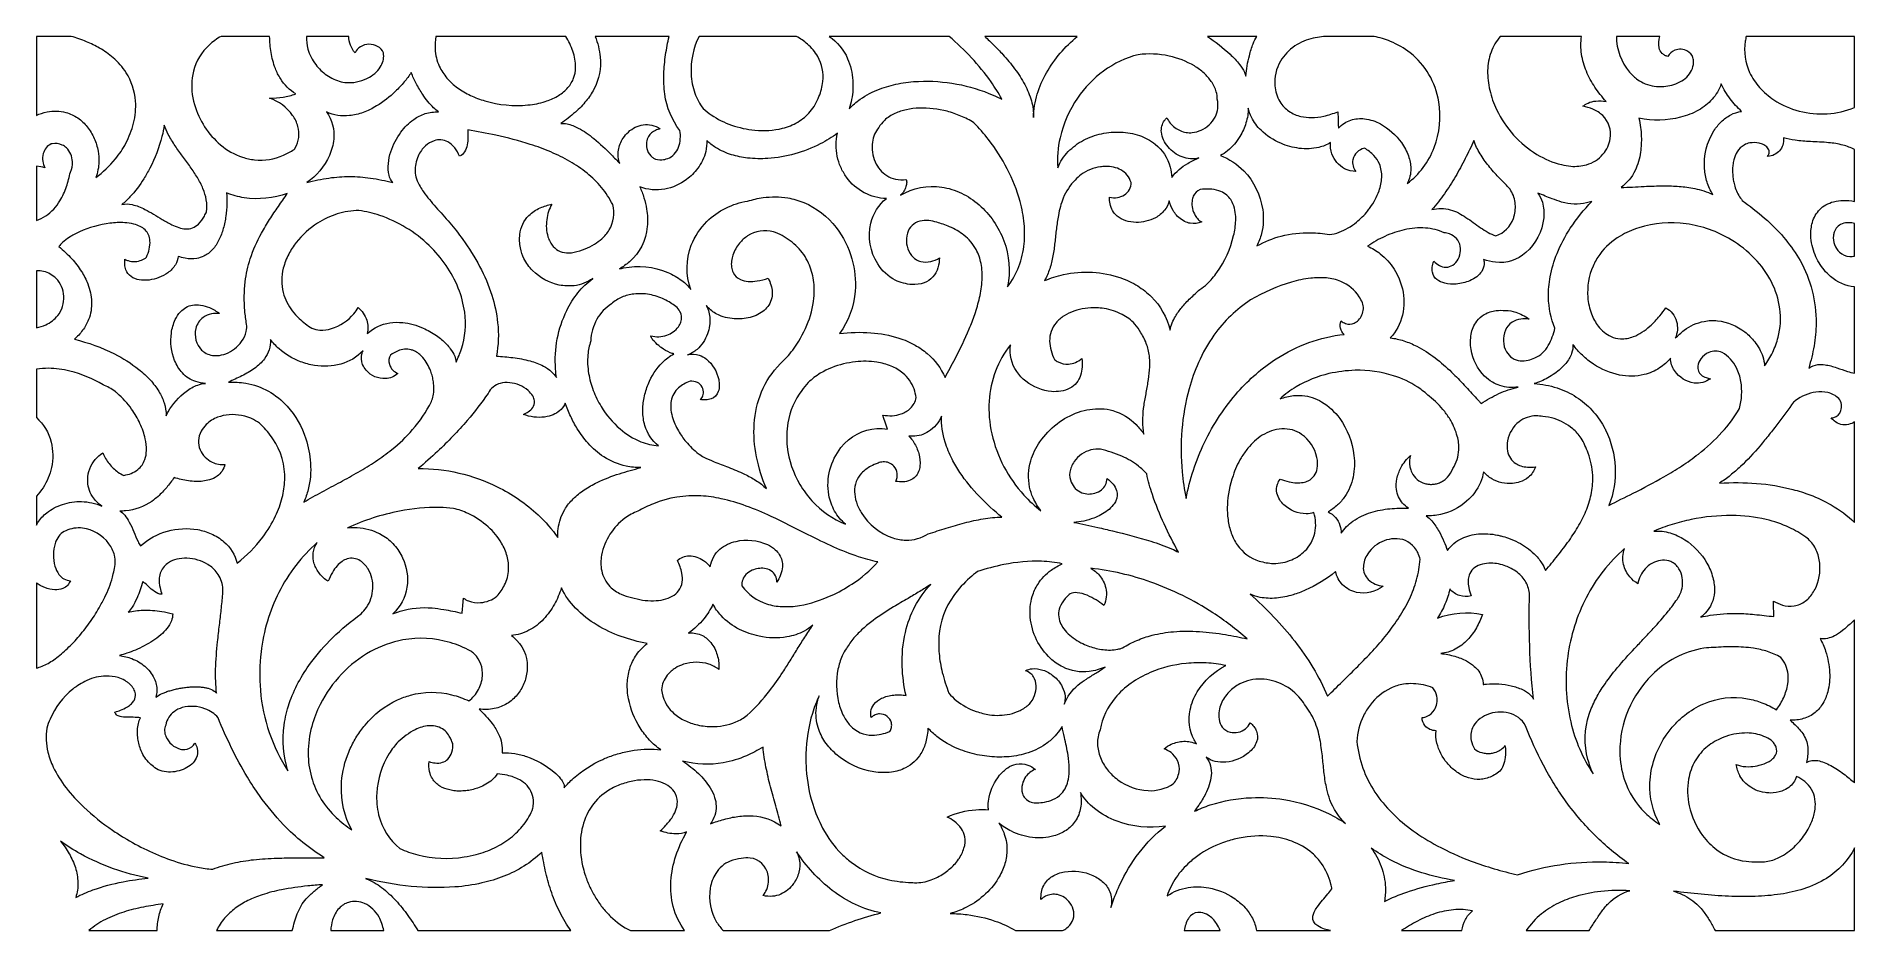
# Model space of a CAD drawing. Header units: millimetres. Extents: x -1200 to 1200, y -590 to 590.
import ezdxf

# ---------------------------------------------------------------- set-up
doc = ezdxf.new("R2010")
doc.units = ezdxf.units.MM
doc.header["$MEASUREMENT"] = 0
doc.layers.add('Layer 1', color=7, linetype='Continuous')

msp = doc.modelspace()

# ---------------------------------------------------------------- linework, layer by layer
at = {"layer": 'Layer 1', "color": 250, "lineweight": 20}
for points, knots in [([(-1071.6866, 475.5264), (-1074.0294, 466.2225), (-1077.4847, 457.2723), (-1081.9703, 448.8867), (-1085.883, 441.5732), (-1090.4701, 434.6853), (-1095.6664, 428.3209), (-1103.3066, 418.9634), (-1112.0405, 410.6671), (-1121.6629, 403.6261), (-1119.0824, 410.2722), (-1117.6999, 417.3695), (-1117.5878, 424.5492), (-1117.5153, 429.1946), (-1117.8632, 433.8375), (-1118.6272, 438.4132), (-1119.6099, 444.2982), (-1121.3408, 450.0186), (-1123.7729, 455.4168), (-1124.9866, 458.1112), (-1126.3431, 460.732), (-1127.8357, 463.2661), (-1130.8189, 468.3315), (-1134.4807, 472.9185), (-1138.7063, 476.8831), (-1142.9334, 480.8488), (-1147.6999, 484.1288), (-1152.8459, 486.6124), (-1155.4823, 487.8849), (-1158.2246, 488.8995), (-1161.0373, 489.6432), (-1169.1896, 491.7981), (-1177.6983, 492.0161), (-1185.9399, 490.2792), (-1190.769, 489.2616), (-1195.4947, 487.7565), (-1200.05, 485.7847), (-1200.05, 485.7847), (-1200.05, 589.9731), (-1200.05, 589.9731), (-1200.05, 589.9731), (-1154.1612, 589.9731), (-1154.1612, 589.9731), (-1147.2935, 588.0183), (-1140.5301, 585.6805), (-1133.8982, 582.9688), (-1127.9694, 580.5448), (-1122.1995, 577.7118), (-1116.6248, 574.4874), (-1110.3409, 570.8531), (-1104.3792, 566.6347), (-1098.8086, 561.8816), (-1092.1489, 556.1993), (-1086.3306, 549.5064), (-1081.5412, 542.0193), (-1074.4268, 530.8981), (-1070.1688, 518.0321), (-1069.1747, 504.6619), (-1068.4469, 494.8692), (-1069.2964, 485.0206), (-1071.6866, 475.5264)], [0, 0, 0, 0, 0.05, 0.05, 0.05, 0.1, 0.1, 0.1, 0.15, 0.15, 0.15, 0.2, 0.2, 0.2, 0.25, 0.25, 0.25, 0.3, 0.3, 0.3, 0.35, 0.35, 0.35, 0.4, 0.4, 0.4, 0.45, 0.45, 0.45, 0.5, 0.5, 0.5, 0.55, 0.55, 0.55, 0.6, 0.6, 0.6, 0.65, 0.65, 0.65, 0.7, 0.7, 0.7, 0.75, 0.75, 0.75, 0.8, 0.8, 0.8, 0.85, 0.85, 0.85, 0.9, 0.9, 0.9, 0.95, 0.95, 0.95, 1, 1, 1, 1]), ([(-854.8161, 471.2418), (-852.0579, 461.7055), (-853.3363, 451.3719), (-858.3171, 442.8955), (-858.7481, 442.1625), (-859.2007, 441.4435), (-859.6743, 440.7401), (-864.1992, 437.8124), (-868.9406, 435.2715), (-873.851, 433.1422), (-885.8934, 427.9199), (-898.9652, 425.8557), (-911.9319, 427.1257), (-917.4255, 427.6639), (-922.8472, 428.8397), (-928.0959, 430.6312), (-938.5256, 434.191), (-948.2679, 439.6941), (-956.8549, 446.8752), (-973.1925, 460.5363), (-985.2447, 479.0827), (-991.431, 500.069), (-994.8032, 511.51), (-995.7912, 523.5881), (-994.3286, 535.4685), (-993.9738, 538.3491), (-993.434, 541.2014), (-992.7131, 544.0049), (-989.2606, 557.4352), (-982.0459, 569.4653), (-972.0189, 578.5208), (-967.1357, 582.9304), (-961.8125, 586.7705), (-956.1449, 589.9731), (-956.1449, 589.9731), (-892.1711, 589.9731), (-892.1711, 589.9731), (-891.967, 582.8375), (-891.3034, 575.7257), (-890.1843, 568.685), (-889.0432, 561.5065), (-887.1688, 554.4806), (-884.5927, 547.727), (-882.7852, 542.9892), (-880.5293, 538.4562), (-877.8583, 534.1956), (-872.6746, 525.9274), (-865.7607, 519.0268), (-857.6431, 514.0226), (-863.0862, 512.1111), (-868.6896, 510.7458), (-874.3765, 509.945), (-880.2616, 509.1163), (-886.1791, 508.5643), (-892.1101, 508.2906), (-879.9943, 504.3764), (-869.373, 496.489), (-861.7972, 485.7861), (-858.6918, 481.399), (-856.3297, 476.4771), (-854.8161, 471.2418)], [0, 0, 0, 0, 0.05, 0.05, 0.05, 0.1, 0.1, 0.1, 0.15, 0.15, 0.15, 0.2, 0.2, 0.2, 0.25, 0.25, 0.25, 0.3, 0.3, 0.3, 0.35, 0.35, 0.35, 0.4, 0.4, 0.4, 0.45, 0.45, 0.45, 0.5, 0.5, 0.5, 0.55, 0.55, 0.55, 0.6, 0.6, 0.6, 0.65, 0.65, 0.65, 0.7, 0.7, 0.7, 0.75, 0.75, 0.75, 0.8, 0.8, 0.8, 0.85, 0.85, 0.85, 0.9, 0.9, 0.9, 0.95, 0.95, 0.95, 1, 1, 1, 1]), ([(-760.5118, 536.1204), (-768.9804, 531.3021), (-778.4755, 528.8257), (-788.0999, 528.9226), (-791.3464, 528.9552), (-794.5792, 529.3839), (-797.7321, 530.1997), (-804.4297, 531.9024), (-810.804, 534.7988), (-816.5767, 538.7615), (-822.1692, 542.6007), (-827.1552, 547.3441), (-831.3496, 552.8148), (-835.9993, 558.8792), (-839.4793, 565.846), (-841.5926, 573.3172), (-843.1191, 578.7138), (-843.7402, 584.3515), (-843.4279, 589.9731), (-843.4279, 589.9731), (-787.5745, 589.9731), (-787.5745, 589.9731), (-787.5663, 585.9825), (-786.8268, 582.0327), (-785.3961, 578.3378), (-783.9683, 574.651), (-781.9597, 571.2462), (-779.454, 568.2654), (-777.892, 571.6709), (-775.3785, 574.4941), (-772.253, 576.3553), (-765.2872, 580.505), (-756.7967, 580.6685), (-749.6879, 576.7971), (-746.2682, 574.9342), (-743.5249, 571.9343), (-741.8839, 568.2654), (-741.0512, 562.5044), (-742.0934, 556.6127), (-744.8378, 551.5533), (-746.5796, 548.3426), (-748.7882, 545.4379), (-751.3819, 542.9462), (-754.1497, 540.2877), (-757.2162, 537.9952), (-760.5118, 536.1204)], [0, 0, 0, 0, 0.066666667, 0.066666667, 0.066666667, 0.133333333, 0.133333333, 0.133333333, 0.2, 0.2, 0.2, 0.266666667, 0.266666667, 0.266666667, 0.333333333, 0.333333333, 0.333333333, 0.4, 0.4, 0.4, 0.466666667, 0.466666667, 0.466666667, 0.533333333, 0.533333333, 0.533333333, 0.6, 0.6, 0.6, 0.666666667, 0.666666667, 0.666666667, 0.733333333, 0.733333333, 0.733333333, 0.8, 0.8, 0.8, 0.866666667, 0.866666667, 0.866666667, 0.933333333, 0.933333333, 0.933333333, 1, 1, 1, 1]), ([(-488.2137, 549.5091), (-488.215, 544.0807), (-489.2893, 538.71), (-491.3664, 533.7425), (-493.3676, 528.9566), (-496.2056, 524.6082), (-499.7305, 520.9261), (-503.4792, 517.0104), (-507.7429, 513.6807), (-512.389, 511.0402), (-517.4916, 508.1403), (-522.8659, 505.8024), (-528.424, 504.0645), (-535.8294, 501.7493), (-543.4349, 500.2106), (-551.1275, 499.4714), (-570.231, 497.6355), (-589.4989, 499.464), (-607.9842, 504.8648), (-614.5343, 506.7786), (-620.9389, 509.211), (-627.1415, 512.1404), (-633.0927, 514.9509), (-638.7928, 518.3202), (-644.1711, 522.2064), (-649.2864, 525.9024), (-653.9798, 530.2104), (-658.1554, 535.0427), (-662.1856, 539.7063), (-665.561, 544.9562), (-668.1769, 550.6292), (-671.4372, 557.6986), (-673.3121, 565.3907), (-673.6896, 573.2403), (-673.959, 578.8406), (-673.6139, 584.456), (-672.662, 589.9731), (-672.662, 589.9731), (-501.2137, 589.9731), (-501.2137, 589.9731), (-497.5065, 583.7562), (-494.3797, 577.1739), (-491.8784, 570.3212), (-489.4542, 563.6807), (-488.212, 556.6239), (-488.2137, 549.5091)], [0, 0, 0, 0, 0.066666667, 0.066666667, 0.066666667, 0.133333333, 0.133333333, 0.133333333, 0.2, 0.2, 0.2, 0.266666667, 0.266666667, 0.266666667, 0.333333333, 0.333333333, 0.333333333, 0.4, 0.4, 0.4, 0.466666667, 0.466666667, 0.466666667, 0.533333333, 0.533333333, 0.533333333, 0.6, 0.6, 0.6, 0.666666667, 0.666666667, 0.666666667, 0.733333333, 0.733333333, 0.733333333, 0.8, 0.8, 0.8, 0.866666667, 0.866666667, 0.866666667, 0.933333333, 0.933333333, 0.933333333, 1, 1, 1, 1]), ([(-357.9883, 434.5444), (-360.4029, 431.8806), (-363.4244, 429.9093), (-366.7636, 428.8182), (-369.2148, 427.9109), (-371.7621, 427.3206), (-374.3483, 427.0604), (-378.1871, 426.674), (-382.0515, 427.4769), (-385.4643, 429.3686), (-386.8214, 430.121), (-388.0646, 431.0829), (-389.1524, 432.2216), (-391.7379, 434.9282), (-393.5487, 438.3491), (-394.3765, 442.0888), (-395.6422, 447.507), (-394.7611, 453.2388), (-391.9397, 457.961), (-389.7884, 461.4863), (-386.6912, 464.2613), (-383.0436, 465.9336), (-380.9782, 466.8803), (-378.812, 467.5634), (-376.5923, 467.9681), (-380.0426, 470.2713), (-383.8398, 471.9362), (-387.8226, 472.8912), (-391.4856, 473.7696), (-395.2693, 473.9309), (-398.9877, 473.3668), (-406.2883, 472.259), (-413.1194, 468.9301), (-418.6464, 463.7842), (-421.2208, 461.3875), (-423.5234, 458.686), (-425.5089, 455.7323), (-428.7081, 450.9736), (-430.8434, 445.5162), (-431.7555, 439.7643), (-432.6976, 433.8269), (-432.0712, 427.7336), (-429.9424, 422.1472), (-433.5683, 425.9729), (-437.2124, 429.7793), (-440.8747, 433.5662), (-448.2893, 441.2337), (-456.1094, 448.452), (-464.2987, 455.1878), (-470.6789, 460.4355), (-477.5067, 465.047), (-484.6966, 468.9641), (-489.4071, 471.5303), (-494.4366, 473.3832), (-499.6386, 474.4689), (-502.3261, 475.0296), (-505.0715, 475.2157), (-507.805, 475.022), (-501.1146, 479.6348), (-494.6898, 484.6598), (-488.5626, 490.072), (-483.4106, 494.6233), (-478.6281, 499.6183), (-474.2642, 505.007), (-470.4146, 509.7609), (-467.007, 514.8915), (-464.0869, 520.3307), (-457.166, 533.2252), (-454.2639, 548.0756), (-455.7928, 562.8012), (-456.276, 567.4596), (-457.0846, 572.0736), (-458.2122, 576.6066), (-459.3394, 581.1367), (-460.6994, 585.5986), (-462.2865, 589.9731), (-462.2865, 589.9731), (-364.8742, 589.9731), (-364.8742, 589.9731), (-366.6725, 581.8596), (-368.2121, 573.6853), (-369.4904, 565.4632), (-370.7698, 557.2355), (-371.5716, 548.9344), (-371.8916, 540.6038), (-372.2355, 531.6603), (-371.7869, 522.7043), (-370.5514, 513.8487), (-368.094, 496.2355), (-361.2824, 479.6219), (-350.7919, 465.666), (-350.0044, 462.0726), (-349.76, 458.3699), (-350.0677, 454.6963), (-350.382, 450.9433), (-351.1907, 447.2535), (-352.4697, 443.735), (-353.7122, 440.3166), (-355.5888, 437.1918), (-357.9883, 434.5444)], [0, 0, 0, 0, 0.03030303, 0.03030303, 0.03030303, 0.060606061, 0.060606061, 0.060606061, 0.090909091, 0.090909091, 0.090909091, 0.121212121, 0.121212121, 0.121212121, 0.151515152, 0.151515152, 0.151515152, 0.181818182, 0.181818182, 0.181818182, 0.212121212, 0.212121212, 0.212121212, 0.242424242, 0.242424242, 0.242424242, 0.272727273, 0.272727273, 0.272727273, 0.303030303, 0.303030303, 0.303030303, 0.333333333, 0.333333333, 0.333333333, 0.363636364, 0.363636364, 0.363636364, 0.393939394, 0.393939394, 0.393939394, 0.424242424, 0.424242424, 0.424242424, 0.454545455, 0.454545455, 0.454545455, 0.484848485, 0.484848485, 0.484848485, 0.515151515, 0.515151515, 0.515151515, 0.545454545, 0.545454545, 0.545454545, 0.575757576, 0.575757576, 0.575757576, 0.606060606, 0.606060606, 0.606060606, 0.636363636, 0.636363636, 0.636363636, 0.666666667, 0.666666667, 0.666666667, 0.696969697, 0.696969697, 0.696969697, 0.727272727, 0.727272727, 0.727272727, 0.757575758, 0.757575758, 0.757575758, 0.787878788, 0.787878788, 0.787878788, 0.818181818, 0.818181818, 0.818181818, 0.848484848, 0.848484848, 0.848484848, 0.878787879, 0.878787879, 0.878787879, 0.909090909, 0.909090909, 0.909090909, 0.939393939, 0.939393939, 0.939393939, 0.96969697, 0.96969697, 0.96969697, 1, 1, 1, 1]), ([(-282.3463, 472.9278), (-291.7859, 476.199), (-300.7942, 480.7234), (-309.1502, 486.3893), (-312.925, 488.9485), (-316.506, 491.8126), (-319.8603, 494.9551), (-324.5976, 500.8965), (-328.3262, 507.6576), (-330.8802, 514.9356), (-333.7358, 523.0727), (-335.3955, 531.624), (-335.8018, 540.2889), (-336.6106, 557.5298), (-333.0136, 574.6921), (-325.3928, 589.9731), (-325.3928, 589.9731), (-196.7446, 589.9731), (-196.7446, 589.9731), (-191.6003, 587.1011), (-186.7374, 583.6992), (-182.2288, 579.8185), (-176.8317, 575.173), (-172.2475, 569.5649), (-168.6866, 563.2531), (-163.1023, 553.3563), (-160.7279, 541.8059), (-161.9207, 530.3611), (-162.6333, 523.5285), (-164.3685, 516.8557), (-167.0602, 510.5944), (-169.7587, 503.3002), (-173.6828, 496.575), (-178.6417, 490.7447), (-183.3811, 485.2451), (-188.9354, 480.5879), (-195.0858, 476.9558), (-201.3422, 473.2609), (-208.0578, 470.5001), (-215.0359, 468.7535), (-227.0219, 465.7535), (-239.4007, 464.8652), (-251.6623, 466.1234), (-262.0962, 467.1943), (-272.3878, 469.4768), (-282.3463, 472.9278)], [0, 0, 0, 0, 0.066666667, 0.066666667, 0.066666667, 0.133333333, 0.133333333, 0.133333333, 0.2, 0.2, 0.2, 0.266666667, 0.266666667, 0.266666667, 0.333333333, 0.333333333, 0.333333333, 0.4, 0.4, 0.4, 0.466666667, 0.466666667, 0.466666667, 0.533333333, 0.533333333, 0.533333333, 0.6, 0.6, 0.6, 0.666666667, 0.666666667, 0.666666667, 0.733333333, 0.733333333, 0.733333333, 0.8, 0.8, 0.8, 0.866666667, 0.866666667, 0.866666667, 0.933333333, 0.933333333, 0.933333333, 1, 1, 1, 1]), ([(63.0636, 512.3815), (31.8172, 525.8807), (-1.8125, 532.1165), (-35.5557, 530.6618), (-44.5563, 530.274), (-53.5176, 529.2074), (-62.3736, 527.4697), (-70.8084, 525.8145), (-79.1041, 523.4573), (-87.1849, 520.4191), (-96.1171, 517.0608), (-104.6326, 512.5864), (-112.5525, 507.0895), (-117.8878, 503.3863), (-122.8358, 499.1002), (-127.3159, 494.301), (-124.4876, 502.4825), (-122.8154, 511.0549), (-122.3526, 519.7483), (-122.1406, 523.7304), (-122.1566, 527.7218), (-122.4006, 531.7017), (-123.013, 541.6848), (-125.3388, 551.4645), (-129.2675, 560.5719), (-134.4834, 572.6599), (-142.9301, 582.8759), (-153.5821, 589.9731), (-153.5821, 589.9731), (4.7353, 589.9733), (4.7353, 589.9733), (15.0444, 581.194), (24.8752, 571.8068), (34.1788, 561.8587), (43.4862, 551.9061), (52.1185, 541.2744), (60.0095, 530.0453), (65.1978, 522.6621), (70.0004, 514.9856), (74.395, 507.0511), (70.6706, 508.95), (66.8918, 510.7275), (63.0636, 512.3815)], [0, 0, 0, 0, 0.071428571, 0.071428571, 0.071428571, 0.142857143, 0.142857143, 0.142857143, 0.214285714, 0.214285714, 0.214285714, 0.285714286, 0.285714286, 0.285714286, 0.357142857, 0.357142857, 0.357142857, 0.428571429, 0.428571429, 0.428571429, 0.5, 0.5, 0.5, 0.571428571, 0.571428571, 0.571428571, 0.642857143, 0.642857143, 0.642857143, 0.714285714, 0.714285714, 0.714285714, 0.785714286, 0.785714286, 0.785714286, 0.857142857, 0.857142857, 0.857142857, 0.928571429, 0.928571429, 0.928571429, 1, 1, 1, 1]), ([(116.1183, 483.148), (116.2429, 490.4848), (115.2851, 497.7954), (113.278, 504.8221), (111.1348, 512.3247), (108.2112, 519.5532), (104.5592, 526.3784), (100.6526, 533.6796), (96.1985, 540.6386), (91.2377, 547.1908), (86.2826, 553.736), (81.0458, 560.0381), (75.5433, 566.0784), (71.7394, 570.2541), (67.8417, 574.3335), (63.8531, 578.3135), (59.896, 582.2621), (55.8841, 586.149), (51.8184, 589.9731), (51.8184, 589.9731), (173.8596, 589.9731), (173.8596, 589.9731), (165.8291, 583.1528), (158.319, 575.6815), (151.3962, 567.6252), (144.5809, 559.6938), (138.5029, 551.0947), (133.2439, 541.9423), (128.1445, 533.068), (124.0381, 523.6033), (121.0058, 513.7336), (117.9671, 503.8436), (116.3205, 493.541), (116.1183, 483.148)], [0, 0, 0, 0, 0.090909091, 0.090909091, 0.090909091, 0.181818182, 0.181818182, 0.181818182, 0.272727273, 0.272727273, 0.272727273, 0.363636364, 0.363636364, 0.363636364, 0.454545455, 0.454545455, 0.454545455, 0.545454545, 0.545454545, 0.545454545, 0.636363636, 0.636363636, 0.636363636, 0.727272727, 0.727272727, 0.727272727, 0.818181818, 0.818181818, 0.818181818, 0.909090909, 0.909090909, 0.909090909, 1, 1, 1, 1]), ([(388.2081, 552.9049), (384.3053, 557.773), (380.0636, 562.3266), (375.5174, 566.5292), (366.1735, 575.1667), (356.1932, 583.0054), (345.6682, 589.9731), (345.6682, 589.9731), (410.8214, 589.9731), (410.8214, 589.9731), (408.9557, 586.9307), (407.3669, 583.7105), (406.075, 580.3539), (404.0845, 575.1815), (402.3913, 569.8883), (401.0042, 564.5016), (398.7294, 555.667), (397.1474, 546.652), (396.2737, 537.5446), (395.8963, 539.4122), (395.292, 541.2201), (394.4752, 542.9246), (392.7629, 546.4978), (390.6599, 549.847), (388.2081, 552.9049)], [0, 0, 0, 0, 0.125, 0.125, 0.125, 0.25, 0.25, 0.25, 0.375, 0.375, 0.375, 0.5, 0.5, 0.5, 0.625, 0.625, 0.625, 0.75, 0.75, 0.75, 0.875, 0.875, 0.875, 1, 1, 1, 1]), ([(453.3294, 491.1982), (448.4882, 494.4745), (444.382, 498.818), (441.2904, 503.9309), (437.4431, 510.2193), (435.1579, 517.4218), (434.6411, 524.8836), (433.8299, 536.189), (436.4261, 547.4686), (442.059, 557.1289), (446.8421, 565.3315), (453.358, 572.2545), (461.1017, 577.3643), (468.51, 582.253), (476.6813, 585.7141), (485.2396, 587.5898), (492.5626, 589.1944), (500.0226, 589.9931), (507.5026, 589.9731), (507.5026, 589.9731), (565.688, 589.9731), (565.688, 589.9731), (573.011, 588.3754), (580.1975, 586.153), (587.1785, 583.3275), (596.5326, 579.5413), (605.3488, 574.4265), (613.3872, 568.1229), (633.2726, 552.5316), (646.7302, 529.5309), (651.031, 503.8116), (654.4335, 483.4589), (652.3432, 462.5199), (645.0014, 443.356), (637.6892, 424.2692), (625.3549, 407.793), (609.4442, 395.8492), (612.6407, 401.8841), (614.2439, 408.715), (614.0838, 415.624), (613.9532, 421.2819), (612.9139, 426.8776), (611.0105, 432.1699), (608.7506, 438.4536), (605.6546, 444.3691), (601.8166, 449.736), (594.448, 460.039), (584.9807, 468.4782), (574.1153, 474.4258), (567.5558, 478.0165), (560.4314, 480.3285), (553.0911, 481.2475), (547.0144, 482.0085), (540.8512, 481.4006), (535.0144, 479.4639), (532.0331, 478.4748), (529.1772, 477.1053), (526.5115, 475.3864), (523.6624, 473.5495), (521.0171, 471.3816), (518.6264, 468.9242), (518.5933, 469.3604), (518.5674, 469.7971), (518.5491, 470.2342), (518.417, 473.388), (518.3003, 476.5424), (518.1995, 479.6974), (518.099, 482.8467), (517.9826, 485.9955), (517.8503, 489.1436), (517.832, 489.5865), (517.8059, 490.0291), (517.7721, 490.4711), (511.7499, 488.1007), (505.569, 486.2072), (499.2793, 484.8054), (493.9424, 483.6159), (488.5072, 482.9895), (483.0522, 482.9351), (478.3701, 482.8883), (473.698, 483.3747), (469.115, 484.3861), (463.5025, 485.6245), (458.1539, 487.9326), (453.3294, 491.1982)], [0, 0, 0, 0, 0.035714286, 0.035714286, 0.035714286, 0.071428571, 0.071428571, 0.071428571, 0.107142857, 0.107142857, 0.107142857, 0.142857143, 0.142857143, 0.142857143, 0.178571429, 0.178571429, 0.178571429, 0.214285714, 0.214285714, 0.214285714, 0.25, 0.25, 0.25, 0.285714286, 0.285714286, 0.285714286, 0.321428571, 0.321428571, 0.321428571, 0.357142857, 0.357142857, 0.357142857, 0.392857143, 0.392857143, 0.392857143, 0.428571429, 0.428571429, 0.428571429, 0.464285714, 0.464285714, 0.464285714, 0.5, 0.5, 0.5, 0.535714286, 0.535714286, 0.535714286, 0.571428571, 0.571428571, 0.571428571, 0.607142857, 0.607142857, 0.607142857, 0.642857143, 0.642857143, 0.642857143, 0.678571429, 0.678571429, 0.678571429, 0.714285714, 0.714285714, 0.714285714, 0.75, 0.75, 0.75, 0.785714286, 0.785714286, 0.785714286, 0.821428571, 0.821428571, 0.821428571, 0.857142857, 0.857142857, 0.857142857, 0.892857143, 0.892857143, 0.892857143, 0.928571429, 0.928571429, 0.928571429, 0.964285714, 0.964285714, 0.964285714, 1, 1, 1, 1]), ([(780.4265, 434.3061), (757.7315, 448.2244), (739.3207, 468.7566), (727.4133, 493.4157), (723.4609, 501.6018), (720.401, 510.2351), (718.2929, 519.1467), (716.3065, 527.5443), (715.3899, 536.1851), (715.5671, 544.8373), (715.7366, 553.1015), (717.244, 561.2771), (720.0228, 569.0074), (722.8067, 576.751), (726.9665, 583.8678), (732.2759, 589.9731), (732.2759, 589.9731), (839.4792, 589.9731), (839.4792, 589.9731), (838.3033, 582.1872), (838.3226, 574.2551), (839.5373, 566.4758), (840.7488, 558.7158), (842.8867, 551.1501), (845.9014, 543.9556), (848.994, 536.5752), (852.7757, 529.5393), (857.1921, 522.9487), (861.663, 516.2773), (866.6103, 509.9764), (871.9926, 504.0994), (867.4913, 504.919), (862.9088, 505.1144), (858.3595, 504.6805), (854.808, 504.3417), (851.3254, 503.4455), (848.0257, 502.0209), (845.5505, 500.9521), (843.2469, 499.4894), (841.1937, 497.683), (845.7404, 496.944), (850.1988, 495.6893), (854.4897, 493.9414), (859.2997, 491.9821), (863.7134, 489.075), (867.4928, 485.3783), (875.3521, 477.693), (879.0563, 466.3738), (877.3726, 455.2166), (876.1974, 447.4342), (872.8666, 440.1865), (867.8026, 434.387), (861.9832, 427.7228), (854.4737, 422.9466), (846.1664, 420.6229), (839.3406, 418.7141), (832.2527, 418.0509), (825.2144, 418.662), (821.0864, 419.0204), (816.989, 419.7034), (812.9574, 420.7049), (801.5316, 423.5025), (790.5644, 428.0881), (780.4265, 434.3061)], [0, 0, 0, 0, 0.047619048, 0.047619048, 0.047619048, 0.095238095, 0.095238095, 0.095238095, 0.142857143, 0.142857143, 0.142857143, 0.19047619, 0.19047619, 0.19047619, 0.238095238, 0.238095238, 0.238095238, 0.285714286, 0.285714286, 0.285714286, 0.333333333, 0.333333333, 0.333333333, 0.380952381, 0.380952381, 0.380952381, 0.428571429, 0.428571429, 0.428571429, 0.476190476, 0.476190476, 0.476190476, 0.523809524, 0.523809524, 0.523809524, 0.571428571, 0.571428571, 0.571428571, 0.619047619, 0.619047619, 0.619047619, 0.666666667, 0.666666667, 0.666666667, 0.714285714, 0.714285714, 0.714285714, 0.761904762, 0.761904762, 0.761904762, 0.80952381, 0.80952381, 0.80952381, 0.857142857, 0.857142857, 0.857142857, 0.904761905, 0.904761905, 0.904761905, 0.952380952, 0.952380952, 0.952380952, 1, 1, 1, 1]), ([(902.8524, 542.8829), (891.7744, 555.8025), (885.572, 572.5629), (885.4173, 589.9731), (885.4173, 589.9731), (942.7595, 589.9731), (942.7595, 589.9731), (941.1457, 585.0988), (940.8756, 579.8453), (941.9816, 574.8163), (942.5925, 572.0376), (943.9359, 569.4988), (945.8587, 567.491), (946.8497, 566.4561), (947.9957, 565.6011), (949.2513, 564.9598), (950.5033, 564.3204), (951.8267, 563.8506), (953.1907, 563.5613), (955.3887, 567.2384), (958.6566, 570.0713), (962.5039, 571.6373), (968.0464, 573.8934), (974.2535, 573.476), (979.4808, 570.4997), (982.7205, 568.655), (985.201, 565.6125), (986.4446, 561.9604), (987.1079, 560.0116), (987.4484, 557.9563), (987.4509, 555.8859), (986.9447, 548.3717), (983.6802, 541.3555), (978.3556, 536.328), (975.6387, 533.7632), (972.6108, 531.5879), (969.3527, 529.8594), (965.9233, 528.0401), (962.3019, 526.6521), (958.5646, 525.7243), (955.0557, 524.8533), (951.4869, 524.2742), (947.8918, 523.9924), (939.6317, 523.3448), (931.3311, 524.5228), (923.5276, 527.4484), (920.0342, 528.7582), (916.7313, 530.578), (913.7174, 532.8536), (909.7376, 535.7391), (906.0907, 539.1056), (902.8524, 542.8829)], [0, 0, 0, 0, 0.058823529, 0.058823529, 0.058823529, 0.117647059, 0.117647059, 0.117647059, 0.176470588, 0.176470588, 0.176470588, 0.235294118, 0.235294118, 0.235294118, 0.294117647, 0.294117647, 0.294117647, 0.352941176, 0.352941176, 0.352941176, 0.411764706, 0.411764706, 0.411764706, 0.470588235, 0.470588235, 0.470588235, 0.529411765, 0.529411765, 0.529411765, 0.588235294, 0.588235294, 0.588235294, 0.647058824, 0.647058824, 0.647058824, 0.705882353, 0.705882353, 0.705882353, 0.764705882, 0.764705882, 0.764705882, 0.823529412, 0.823529412, 0.823529412, 0.882352941, 0.882352941, 0.882352941, 0.941176471, 0.941176471, 0.941176471, 1, 1, 1, 1]), ([(1199.95, 495.9248), (1176.5646, 486.8115), (1151.1159, 485.2599), (1126.8866, 491.4618), (1115.0475, 494.4929), (1103.7404, 499.4983), (1093.3986, 506.2852), (1086.4912, 510.8182), (1080.1622, 516.2665), (1074.5692, 522.4942), (1069.2556, 528.4099), (1064.8054, 535.1272), (1061.3662, 542.4215), (1055.36, 555.1575), (1053.3279, 569.5761), (1055.5573, 583.6022), (1055.8979, 585.7448), (1056.3283, 587.8706), (1056.8472, 589.9731), (1056.8472, 589.9731), (1199.95, 589.9731), (1199.95, 589.9731), (1199.95, 589.9731), (1199.95, 495.9248), (1199.95, 495.9248)], [0, 0, 0, 0, 0.125, 0.125, 0.125, 0.25, 0.25, 0.25, 0.375, 0.375, 0.375, 0.5, 0.5, 0.5, 0.625, 0.625, 0.625, 0.75, 0.75, 0.75, 0.875, 0.875, 0.875, 1, 1, 1, 1]), ([(148.1496, 416.6954), (147.1695, 429.8889), (148.1949, 443.1665), (151.1855, 456.0196), (155.5854, 474.9309), (163.4176, 492.7737), (174.2432, 508.5547), (183.7374, 522.3946), (195.3752, 534.4591), (208.6623, 544.2384), (222.4394, 554.3781), (237.9049, 561.7073), (254.2457, 565.8429), (267.8381, 567.5151), (281.5998, 566.9216), (295.0174, 564.086), (306.7455, 561.6074), (318.0244, 557.1639), (328.4194, 550.9281), (332.9769, 548.194), (337.2667, 544.9898), (341.2241, 541.3639), (344.7783, 538.1074), (347.9975, 534.4646), (350.8274, 530.4976), (353.7609, 526.3852), (355.9825, 521.7576), (357.3886, 516.8312), (358.305, 513.6207), (358.72, 510.2737), (358.6174, 506.9231), (360.6153, 499.041), (359.5878, 490.6418), (355.7621, 483.5488), (351.6031, 475.8383), (345.1531, 469.776), (337.4107, 466.2957), (333.6768, 464.6175), (329.7254, 463.5351), (325.6886, 463.084), (320.2402, 462.4747), (314.732, 463.3445), (309.6918, 465.6081), (304.6686, 467.8643), (300.1966, 471.2965), (296.6174, 475.6415), (294.8647, 477.7693), (293.2839, 480.0481), (291.8917, 482.4534), (290.8494, 481.4092), (289.8897, 480.2772), (289.0225, 479.0683), (285.8132, 474.5941), (284.346, 469.0022), (284.9214, 463.4269), (285.2797, 459.9536), (286.2301, 456.5781), (287.728, 453.461), (289.3355, 450.1154), (291.3492, 447.0054), (293.7195, 444.2081), (298.7713, 438.2463), (305.1237, 433.6742), (312.2325, 430.8857), (315.7708, 429.4976), (319.4756, 428.6403), (323.2403, 428.3385), (327.0016, 428.037), (330.7824, 428.4467), (334.4067, 429.5488), (329.3038, 427.5827), (324.3527, 425.2062), (319.5958, 422.4398), (311.5463, 417.7585), (304.4575, 411.4489), (298.7327, 403.8686), (298.4468, 408.4587), (297.7148, 413.0049), (296.5481, 417.4374), (293.3492, 429.5878), (286.4137, 440.2679), (276.8208, 447.8073), (270.4697, 452.7993), (263.3752, 456.6394), (255.8245, 459.1713), (247.9087, 461.8254), (239.692, 463.3452), (231.3915, 463.6903), (222.864, 464.0447), (214.3286, 463.3208), (205.9649, 461.5334), (197.6481, 459.756), (189.5888, 456.844), (181.9872, 452.8693), (174.59, 449.0014), (167.814, 443.9406), (161.901, 437.8669), (156.0315, 431.8376), (151.3581, 424.6432), (148.1496, 416.6954)], [0, 0, 0, 0, 0.03030303, 0.03030303, 0.03030303, 0.060606061, 0.060606061, 0.060606061, 0.090909091, 0.090909091, 0.090909091, 0.121212121, 0.121212121, 0.121212121, 0.151515152, 0.151515152, 0.151515152, 0.181818182, 0.181818182, 0.181818182, 0.212121212, 0.212121212, 0.212121212, 0.242424242, 0.242424242, 0.242424242, 0.272727273, 0.272727273, 0.272727273, 0.303030303, 0.303030303, 0.303030303, 0.333333333, 0.333333333, 0.333333333, 0.363636364, 0.363636364, 0.363636364, 0.393939394, 0.393939394, 0.393939394, 0.424242424, 0.424242424, 0.424242424, 0.454545455, 0.454545455, 0.454545455, 0.484848485, 0.484848485, 0.484848485, 0.515151515, 0.515151515, 0.515151515, 0.545454545, 0.545454545, 0.545454545, 0.575757576, 0.575757576, 0.575757576, 0.606060606, 0.606060606, 0.606060606, 0.636363636, 0.636363636, 0.636363636, 0.666666667, 0.666666667, 0.666666667, 0.696969697, 0.696969697, 0.696969697, 0.727272727, 0.727272727, 0.727272727, 0.757575758, 0.757575758, 0.757575758, 0.787878788, 0.787878788, 0.787878788, 0.818181818, 0.818181818, 0.818181818, 0.848484848, 0.848484848, 0.848484848, 0.878787879, 0.878787879, 0.878787879, 0.909090909, 0.909090909, 0.909090909, 0.939393939, 0.939393939, 0.939393939, 0.96969697, 0.96969697, 0.96969697, 1, 1, 1, 1]), ([(-813.8868, 403.0921), (-823.7413, 401.6151), (-833.5192, 399.6235), (-843.1861, 397.1243), (-830.161, 405.7443), (-819.77, 418.1238), (-813.247, 432.8001), (-810.2295, 439.5894), (-808.3113, 446.8603), (-807.5714, 454.3166), (-806.3021, 467.1194), (-809.6762, 479.9458), (-817.025, 490.2295), (-807.5381, 485.9507), (-797.181, 484.2765), (-786.9133, 485.3645), (-780.7228, 486.0201), (-774.6268, 487.429), (-768.7443, 489.5638), (-762.5758, 491.8024), (-756.6299, 494.6684), (-750.9893, 498.1227), (-742.0152, 503.618), (-733.6408, 510.1306), (-726.0126, 517.5469), (-722.0191, 521.4298), (-718.2082, 525.5156), (-714.5929, 529.7901), (-711.2334, 533.7624), (-708.0825, 537.9248), (-705.1538, 542.2591), (-703.3282, 537.2942), (-701.1682, 532.4738), (-698.6894, 527.8338), (-696.0222, 522.8407), (-693.1266, 517.9875), (-690.0124, 513.2904), (-685.8239, 506.9724), (-681.0424, 501.1165), (-675.7383, 495.8096), (-673.7162, 493.7863), (-671.5569, 491.9215), (-669.2768, 490.2295), (-675.1395, 490.6109), (-681.0178, 489.8944), (-686.6428, 488.1121), (-692.1163, 486.3779), (-697.3009, 483.763), (-702.0154, 480.3584), (-708.4341, 475.7229), (-714.122, 470.058), (-718.8747, 463.566), (-724.5685, 455.7883), (-729.0397, 447.101), (-732.1194, 437.8301), (-733.8119, 432.7354), (-734.9353, 427.4515), (-735.4667, 422.0827), (-735.976, 416.9396), (-735.6467, 411.7441), (-734.4926, 406.718), (-733.6634, 403.1066), (-732.0203, 399.7607), (-729.7008, 396.9622), (-739.339, 399.5704), (-749.1109, 401.5902), (-758.97, 403.0121), (-763.5701, 403.6442), (-768.1848, 404.1517), (-772.8096, 404.5343), (-777.3387, 404.9089), (-781.8804, 405.0827), (-786.4234, 405.055), (-790.9657, 405.0273), (-795.5062, 404.867), (-800.04, 404.5742), (-804.6726, 404.2751), (-809.2916, 403.7807), (-813.8868, 403.0921)], [0, 0, 0, 0, 0.038461538, 0.038461538, 0.038461538, 0.076923077, 0.076923077, 0.076923077, 0.115384615, 0.115384615, 0.115384615, 0.153846154, 0.153846154, 0.153846154, 0.192307692, 0.192307692, 0.192307692, 0.230769231, 0.230769231, 0.230769231, 0.269230769, 0.269230769, 0.269230769, 0.307692308, 0.307692308, 0.307692308, 0.346153846, 0.346153846, 0.346153846, 0.384615385, 0.384615385, 0.384615385, 0.423076923, 0.423076923, 0.423076923, 0.461538462, 0.461538462, 0.461538462, 0.5, 0.5, 0.5, 0.538461538, 0.538461538, 0.538461538, 0.576923077, 0.576923077, 0.576923077, 0.615384615, 0.615384615, 0.615384615, 0.653846154, 0.653846154, 0.653846154, 0.692307692, 0.692307692, 0.692307692, 0.730769231, 0.730769231, 0.730769231, 0.769230769, 0.769230769, 0.769230769, 0.807692308, 0.807692308, 0.807692308, 0.846153846, 0.846153846, 0.846153846, 0.884615385, 0.884615385, 0.884615385, 0.923076923, 0.923076923, 0.923076923, 0.961538462, 0.961538462, 0.961538462, 1, 1, 1, 1]), ([(891.587, 390.6816), (899.4969, 396.3316), (905.8852, 404.0343), (910.1365, 413.0515), (913.7401, 420.6946), (916.1706, 428.8885), (917.3383, 437.3333), (918.2782, 444.1316), (918.6247, 451.0051), (918.3733, 457.87), (918.0767, 465.9712), (917.0159, 474.0196), (915.2064, 481.8994), (933.4657, 478.3506), (952.2186, 478.837), (970.2895, 483.3313), (978.4898, 485.3704), (986.4088, 488.4987), (993.8599, 492.6428), (1000.5813, 496.3811), (1006.6802, 501.2432), (1011.9213, 507.0426), (1017.1815, 512.863), (1021.2693, 519.7408), (1023.9409, 527.2684), (1027.1525, 520.3222), (1031.0713, 513.7659), (1035.6299, 507.7133), (1040.1843, 501.6663), (1045.245, 496.0644), (1050.753, 490.9738), (1045.7313, 490.3063), (1040.8539, 488.7539), (1036.3219, 486.3799), (1031.7992, 484.0111), (1027.6184, 480.9808), (1023.9019, 477.3775), (1020.2406, 473.828), (1017.0008, 469.8259), (1014.252, 465.4565), (1004.9261, 450.6314), (1000.5515, 432.9681), (1001.8203, 415.233), (1002.2439, 409.307), (1003.3586, 403.46), (1005.14, 397.8214), (1006.9653, 392.0437), (1009.5313, 386.5576), (1012.7682, 381.5129), (1005.0675, 384.9356), (997.0494, 387.4983), (988.8416, 389.1602), (982.0319, 390.539), (975.1537, 391.5057), (968.2391, 392.0557), (961.6752, 392.5778), (955.0943, 392.8131), (948.5121, 392.7612), (939.682, 392.6914), (930.8547, 392.4241), (922.0354, 391.9594), (916.9628, 391.6922), (911.8895, 391.4372), (906.8157, 391.1949), (901.7421, 390.9524), (896.6654, 390.7813), (891.587, 390.6816)], [0, 0, 0, 0, 0.045454545, 0.045454545, 0.045454545, 0.090909091, 0.090909091, 0.090909091, 0.136363636, 0.136363636, 0.136363636, 0.181818182, 0.181818182, 0.181818182, 0.227272727, 0.227272727, 0.227272727, 0.272727273, 0.272727273, 0.272727273, 0.318181818, 0.318181818, 0.318181818, 0.363636364, 0.363636364, 0.363636364, 0.409090909, 0.409090909, 0.409090909, 0.454545455, 0.454545455, 0.454545455, 0.5, 0.5, 0.5, 0.545454545, 0.545454545, 0.545454545, 0.590909091, 0.590909091, 0.590909091, 0.636363636, 0.636363636, 0.636363636, 0.681818182, 0.681818182, 0.681818182, 0.727272727, 0.727272727, 0.727272727, 0.772727273, 0.772727273, 0.772727273, 0.818181818, 0.818181818, 0.818181818, 0.863636364, 0.863636364, 0.863636364, 0.909090909, 0.909090909, 0.909090909, 0.954545455, 0.954545455, 0.954545455, 1, 1, 1, 1]), ([(76.9648, 320.3263), (70.0371, 338.7747), (58.7895, 355.0648), (44.2598, 367.6855), (37.1678, 373.8461), (29.3515, 379.0134), (21.001, 383.0606), (12.7492, 387.06), (3.9959, 389.7857), (-4.9939, 391.1546), (-23.8384, 393.9676), (-43.0258, 390.143), (-59.5885, 380.2643), (-57.7426, 381.707), (-56.1806, 383.5126), (-54.9877, 385.5824), (-53.8461, 387.5637), (-52.9197, 389.6739), (-52.226, 391.8737), (-51.6442, 393.7187), (-51.3332, 395.646), (-51.3036, 397.5901), (-51.2903, 398.4604), (-51.4068, 399.3275), (-51.6492, 400.1597), (-51.7608, 400.5433), (-51.9563, 400.8938), (-52.2201, 401.1831), (-56.8326, 400.6228), (-61.5006, 400.8005), (-66.0629, 401.7101), (-70.1215, 402.5191), (-74.0123, 404.0834), (-77.5509, 406.3283), (-84.2237, 410.5611), (-89.5445, 416.8039), (-92.8264, 424.246), (-96.4492, 432.4615), (-97.7054, 441.6212), (-96.4407, 450.5815), (-95.4442, 457.6409), (-92.5584, 464.2585), (-88.1251, 469.6548), (-86.1114, 473.2036), (-83.5874, 476.4031), (-80.6444, 479.1379), (-76.5185, 482.9719), (-71.8299, 486.0787), (-66.7634, 488.3369), (-61.9058, 490.5017), (-56.8556, 492.1546), (-51.6888, 493.2708), (-46.0909, 494.4802), (-40.4024, 495.1723), (-34.6901, 495.339), (-22.3128, 495.7005), (-9.9437, 494.2714), (2.0655, 491.0933), (8.2716, 489.4507), (14.3686, 487.3773), (20.3152, 484.8871), (26.2425, 482.4049), (31.9799, 479.4438), (37.4746, 476.0311), (44.3291, 469.0395), (50.7723, 461.6124), (56.7671, 453.7929), (66.0428, 441.6936), (74.2938, 428.7575), (81.4224, 415.1382), (88.5588, 401.504), (94.2546, 387.083), (98.4059, 372.1402), (101.0748, 362.5335), (102.8895, 352.6839), (103.8262, 342.7228), (104.6479, 333.9853), (104.6441, 325.1819), (103.8151, 316.4451), (101.8441, 295.6626), (94.2369, 275.9059), (81.9131, 259.5462), (85.937, 279.8843), (84.2194, 301.008), (76.9648, 320.3263)], [0, 0, 0, 0, 0.035714286, 0.035714286, 0.035714286, 0.071428571, 0.071428571, 0.071428571, 0.107142857, 0.107142857, 0.107142857, 0.142857143, 0.142857143, 0.142857143, 0.178571429, 0.178571429, 0.178571429, 0.214285714, 0.214285714, 0.214285714, 0.25, 0.25, 0.25, 0.285714286, 0.285714286, 0.285714286, 0.321428571, 0.321428571, 0.321428571, 0.357142857, 0.357142857, 0.357142857, 0.392857143, 0.392857143, 0.392857143, 0.428571429, 0.428571429, 0.428571429, 0.464285714, 0.464285714, 0.464285714, 0.5, 0.5, 0.5, 0.535714286, 0.535714286, 0.535714286, 0.571428571, 0.571428571, 0.571428571, 0.607142857, 0.607142857, 0.607142857, 0.642857143, 0.642857143, 0.642857143, 0.678571429, 0.678571429, 0.678571429, 0.714285714, 0.714285714, 0.714285714, 0.75, 0.75, 0.75, 0.785714286, 0.785714286, 0.785714286, 0.821428571, 0.821428571, 0.821428571, 0.857142857, 0.857142857, 0.857142857, 0.892857143, 0.892857143, 0.892857143, 0.928571429, 0.928571429, 0.928571429, 0.964285714, 0.964285714, 0.964285714, 1, 1, 1, 1]), ([(396.5732, 475.7987), (398.5374, 482.1088), (399.5802, 488.6988), (399.6648, 495.339), (400.4785, 491.0989), (401.8662, 487.0026), (403.7849, 483.1779), (407.0069, 476.7555), (411.274, 470.9762), (416.3905, 466.1067), (424.0626, 458.8054), (432.8944, 452.9776), (442.4786, 448.8931), (450.2095, 445.5985), (458.3102, 443.3569), (466.5801, 442.2247), (475.3305, 441.0267), (484.2161, 441.4709), (492.8193, 443.5374), (498.1826, 444.8258), (503.3382, 446.9387), (508.1177, 449.8079), (507.6991, 444.8256), (508.3563, 439.806), (510.0401, 435.1292), (513.1057, 426.6151), (519.0294, 419.5738), (526.6861, 415.349), (531.3145, 412.7947), (536.5123, 411.5978), (541.73, 411.8862), (537.9862, 415.9387), (536.471, 421.7207), (537.7056, 427.2241), (539.4487, 434.9951), (545.3925, 440.9297), (552.8494, 442.357), (557.496, 439.8758), (561.7503, 436.6556), (565.4655, 432.8084), (568.5186, 429.6467), (570.9627, 425.8951), (572.666, 421.7572), (574.9848, 416.1234), (576.0485, 410.0076), (575.7777, 403.8734), (575.5088, 397.7804), (574.3229, 391.7732), (572.2641, 386.0724), (569.4139, 378.1795), (565.487, 370.769), (560.6059, 364.0706), (559.4879, 362.5363), (558.3388, 361.0276), (557.1592, 359.5453), (554.965, 356.7884), (552.6125, 354.1764), (550.1143, 351.7235), (547.6139, 349.2686), (545.0126, 346.9308), (542.3175, 344.7165), (535.4285, 339.0568), (527.7131, 334.6177), (519.47, 331.5702), (515.3202, 330.0362), (511.0191, 329.0051), (506.648, 328.4959), (498.479, 329.8909), (490.2247, 330.6706), (481.9503, 330.8287), (468.8801, 331.0782), (455.829, 329.592), (443.1116, 326.4046), (431.8841, 323.5909), (421.0559, 319.2267), (410.9128, 313.4268), (413.6071, 318.6221), (415.684, 324.1489), (417.0952, 329.8793), (419.6213, 340.1377), (420.1336, 350.8356), (418.5984, 361.3095), (415.7472, 380.7548), (406.9887, 398.7153), (393.6388, 412.475), (384.8664, 421.5172), (374.3442, 428.4661), (362.7955, 432.8412), (366.1266, 434.5443), (369.2834, 436.6037), (372.2151, 438.9864), (378.6897, 444.2486), (384.238, 450.6711), (388.602, 457.957), (391.944, 463.5365), (394.6217, 469.5296), (396.5732, 475.7987)], [0, 0, 0, 0, 0.03125, 0.03125, 0.03125, 0.0625, 0.0625, 0.0625, 0.09375, 0.09375, 0.09375, 0.125, 0.125, 0.125, 0.15625, 0.15625, 0.15625, 0.1875, 0.1875, 0.1875, 0.21875, 0.21875, 0.21875, 0.25, 0.25, 0.25, 0.28125, 0.28125, 0.28125, 0.3125, 0.3125, 0.3125, 0.34375, 0.34375, 0.34375, 0.375, 0.375, 0.375, 0.40625, 0.40625, 0.40625, 0.4375, 0.4375, 0.4375, 0.46875, 0.46875, 0.46875, 0.5, 0.5, 0.5, 0.53125, 0.53125, 0.53125, 0.5625, 0.5625, 0.5625, 0.59375, 0.59375, 0.59375, 0.625, 0.625, 0.625, 0.65625, 0.65625, 0.65625, 0.6875, 0.6875, 0.6875, 0.71875, 0.71875, 0.71875, 0.75, 0.75, 0.75, 0.78125, 0.78125, 0.78125, 0.8125, 0.8125, 0.8125, 0.84375, 0.84375, 0.84375, 0.875, 0.875, 0.875, 0.90625, 0.90625, 0.90625, 0.9375, 0.9375, 0.9375, 0.96875, 0.96875, 0.96875, 1, 1, 1, 1]), ([(-1025.9553, 460.5189), (-1023.1622, 455.3808), (-1020.1226, 450.3952), (-1016.8489, 445.5823), (-1013.6697, 440.9081), (-1010.3902, 436.3104), (-1007.0129, 431.7931), (-1003.5753, 427.1949), (-1000.2011, 422.545), (-996.891, 417.8443), (-993.6367, 413.2225), (-990.5307, 408.4873), (-987.5778, 403.6459), (-984.7512, 399.0115), (-982.274, 394.1514), (-980.1686, 389.1089), (-978.1773, 384.3409), (-976.7092, 379.3501), (-975.7918, 374.2314), (-974.8709, 369.0953), (-974.7516, 363.8367), (-975.4382, 358.6601), (-976.3057, 356.7053), (-977.246, 354.7874), (-978.257, 352.9106), (-980.3739, 348.9807), (-983.0512, 345.4183), (-986.1963, 342.3459), (-990.7316, 337.9149), (-996.7828, 335.6294), (-1002.9574, 336.0113), (-1006.0265, 336.2015), (-1009.0632, 336.7703), (-1012.0066, 337.7061), (-1015.1305, 338.6992), (-1018.1776, 339.9415), (-1021.1224, 341.4221), (-1025.4665, 343.6064), (-1029.7298, 345.9639), (-1033.9036, 348.4897), (-1037.6828, 350.7769), (-1041.4695, 353.0504), (-1045.2632, 355.3104), (-1049.0578, 357.5708), (-1052.9102, 359.7217), (-1056.8161, 361.7606), (-1062.174, 364.5574), (-1067.8365, 366.6568), (-1073.6762, 368.0113), (-1078.1052, 369.0383), (-1082.6895, 369.0939), (-1087.1398, 368.1738), (-1083.3735, 371.216), (-1079.8149, 374.5347), (-1076.4917, 378.1041), (-1069.6424, 385.461), (-1063.5005, 393.5162), (-1058.159, 402.149), (-1055.3874, 406.6282), (-1052.7735, 411.2141), (-1050.3231, 415.8964), (-1043.3622, 429.1967), (-1037.9544, 443.3392), (-1034.221, 458.0092), (-1032.9622, 462.9539), (-1031.982, 467.9734), (-1031.2857, 473.0399), (-1029.904, 468.692), (-1028.1183, 464.4976), (-1025.9553, 460.5189)], [0, 0, 0, 0, 0.043478261, 0.043478261, 0.043478261, 0.086956522, 0.086956522, 0.086956522, 0.130434783, 0.130434783, 0.130434783, 0.173913043, 0.173913043, 0.173913043, 0.217391304, 0.217391304, 0.217391304, 0.260869565, 0.260869565, 0.260869565, 0.304347826, 0.304347826, 0.304347826, 0.347826087, 0.347826087, 0.347826087, 0.391304348, 0.391304348, 0.391304348, 0.434782609, 0.434782609, 0.434782609, 0.47826087, 0.47826087, 0.47826087, 0.52173913, 0.52173913, 0.52173913, 0.565217391, 0.565217391, 0.565217391, 0.608695652, 0.608695652, 0.608695652, 0.652173913, 0.652173913, 0.652173913, 0.695652174, 0.695652174, 0.695652174, 0.739130435, 0.739130435, 0.739130435, 0.782608696, 0.782608696, 0.782608696, 0.826086957, 0.826086957, 0.826086957, 0.869565217, 0.869565217, 0.869565217, 0.913043478, 0.913043478, 0.913043478, 0.956521739, 0.956521739, 0.956521739, 1, 1, 1, 1]), ([(-571.0749, 166.1325), (-578.2897, 167.0108), (-585.527, 167.6662), (-592.7784, 168.0978), (-590.1204, 182.6103), (-589.5795, 197.4607), (-591.1753, 212.1448), (-592.5231, 224.5507), (-595.1209, 236.7675), (-598.9265, 248.5933), (-603.1374, 261.6794), (-608.4992, 274.3199), (-614.9442, 286.3541), (-621.5887, 298.7619), (-629.0255, 310.6775), (-637.2053, 322.0216), (-642.6748, 329.6068), (-648.4169, 336.9684), (-654.4204, 344.0913), (-660.3726, 351.1529), (-666.5369, 358.0122), (-672.9045, 364.6593), (-675.6512, 367.9782), (-678.4071, 371.2884), (-681.1722, 374.5901), (-683.9381, 377.8931), (-686.584, 381.306), (-689.1038, 384.8206), (-690.7037, 387.0527), (-692.1989, 389.3661), (-693.5838, 391.7523), (-695.5049, 395.0621), (-697.1034, 398.5687), (-698.3546, 402.2175), (-700.5191, 408.5293), (-700.8288, 415.3854), (-699.2455, 421.886), (-698.6637, 425.432), (-697.6125, 428.8754), (-696.1236, 432.114), (-693.7678, 437.2392), (-690.4488, 441.8098), (-686.3706, 445.5469), (-683.0653, 448.5755), (-679.2079, 450.8644), (-675.0364, 452.2727), (-672.1354, 453.2521), (-669.0854, 453.6528), (-666.0449, 453.4544), (-662.9068, 453.2496), (-659.8419, 452.3632), (-657.0442, 450.8519), (-653.4089, 448.8885), (-650.2182, 446.1189), (-647.6929, 442.7357), (-645.1884, 439.3802), (-643.0595, 435.7304), (-641.3495, 431.8604), (-638.6494, 432.9063), (-636.3705, 434.8905), (-634.8876, 437.4877), (-633.26, 440.3385), (-632.1126, 443.4632), (-631.4956, 446.7258), (-630.8446, 450.1706), (-630.4816, 453.6684), (-630.4108, 457.1798), (-630.3468, 460.3746), (-630.4401, 463.5705), (-630.6902, 466.7551), (-618.2767, 464.5834), (-605.8994, 462.1839), (-593.5653, 459.5578), (-578.2533, 456.2975), (-563.0952, 452.2745), (-548.1446, 447.5029), (-539.0102, 444.5875), (-530.0026, 441.2445), (-521.1507, 437.4842), (-512.51, 433.8134), (-504.0732, 429.6282), (-495.8829, 424.9496), (-487.957, 420.4218), (-480.3789, 415.2455), (-473.2206, 409.4701), (-466.2788, 403.8692), (-459.8695, 397.5688), (-454.0855, 390.6605), (-448.2946, 383.744), (-443.3071, 376.1223), (-439.2303, 367.9608), (-436.2732, 356.6256), (-438.0023, 344.4932), (-443.982, 334.5683), (-446.6129, 330.2028), (-449.8577, 326.2814), (-453.6037, 322.94), (-456.6297, 320.2409), (-459.8812, 317.8347), (-463.3177, 315.7512), (-467.2223, 313.3842), (-471.3088, 311.3652), (-475.5331, 309.7165), (-480.3687, 307.8291), (-485.3171, 306.2773), (-490.345, 305.071), (-492.6581, 304.6129), (-495.0016, 304.3441), (-497.354, 304.2672), (-501.1741, 304.1421), (-504.9824, 304.7958), (-508.5674, 306.1911), (-512.158, 307.5889), (-515.3742, 309.8853), (-517.9377, 312.8804), (-521.0695, 316.5409), (-523.4051, 320.8805), (-524.7792, 325.5913), (-526.9042, 332.8768), (-527.4769, 340.5698), (-526.4571, 348.1154), (-525.9554, 351.8273), (-525.1247, 355.4822), (-523.9763, 359.031), (-522.8986, 362.3606), (-521.3908, 365.5189), (-519.4965, 368.4157), (-524.7884, 367.4088), (-529.9692, 365.841), (-534.9616, 363.7354), (-540.5998, 361.3574), (-545.7568, 357.8753), (-550.1619, 353.4707), (-556.7018, 346.9315), (-560.8562, 338.1888), (-561.9024, 328.7536), (-562.5676, 322.7559), (-562.2542, 316.6845), (-560.9746, 310.7985), (-560.1748, 305.8968), (-558.6506, 301.159), (-556.4565, 296.7553), (-553.5457, 290.914), (-549.7423, 285.6195), (-545.1966, 281.0819), (-535.3563, 271.2606), (-523.0716, 264.5975), (-509.7665, 261.8696), (-503.3668, 260.5574), (-496.8185, 260.2622), (-490.3356, 260.9941), (-481.4921, 261.9932), (-473.0232, 265.2753), (-465.6743, 270.5539), (-472.9273, 265.1332), (-479.491, 258.7595), (-485.2087, 251.584), (-490.9203, 244.4161), (-495.8611, 236.606), (-499.942, 228.293), (-511.64, 204.4621), (-516.7702, 177.6705), (-514.7498, 150.9259), (-514.466, 147.1627), (-514.0166, 143.4156), (-513.4027, 139.6964), (-515.2525, 142.5786), (-517.4651, 145.182), (-519.9808, 147.4361), (-523.2817, 150.3937), (-526.9253, 152.8965), (-530.8258, 154.8851), (-536.4613, 157.7581), (-542.3517, 160.0367), (-548.4129, 161.688), (-555.8612, 163.7171), (-563.4325, 165.202), (-571.0749, 166.1325)], [0, 0, 0, 0, 0.016949153, 0.016949153, 0.016949153, 0.033898305, 0.033898305, 0.033898305, 0.050847458, 0.050847458, 0.050847458, 0.06779661, 0.06779661, 0.06779661, 0.084745763, 0.084745763, 0.084745763, 0.101694915, 0.101694915, 0.101694915, 0.118644068, 0.118644068, 0.118644068, 0.13559322, 0.13559322, 0.13559322, 0.152542373, 0.152542373, 0.152542373, 0.169491525, 0.169491525, 0.169491525, 0.186440678, 0.186440678, 0.186440678, 0.203389831, 0.203389831, 0.203389831, 0.220338983, 0.220338983, 0.220338983, 0.237288136, 0.237288136, 0.237288136, 0.254237288, 0.254237288, 0.254237288, 0.271186441, 0.271186441, 0.271186441, 0.288135593, 0.288135593, 0.288135593, 0.305084746, 0.305084746, 0.305084746, 0.322033898, 0.322033898, 0.322033898, 0.338983051, 0.338983051, 0.338983051, 0.355932203, 0.355932203, 0.355932203, 0.372881356, 0.372881356, 0.372881356, 0.389830508, 0.389830508, 0.389830508, 0.406779661, 0.406779661, 0.406779661, 0.423728814, 0.423728814, 0.423728814, 0.440677966, 0.440677966, 0.440677966, 0.457627119, 0.457627119, 0.457627119, 0.474576271, 0.474576271, 0.474576271, 0.491525424, 0.491525424, 0.491525424, 0.508474576, 0.508474576, 0.508474576, 0.525423729, 0.525423729, 0.525423729, 0.542372881, 0.542372881, 0.542372881, 0.559322034, 0.559322034, 0.559322034, 0.576271186, 0.576271186, 0.576271186, 0.593220339, 0.593220339, 0.593220339, 0.610169492, 0.610169492, 0.610169492, 0.627118644, 0.627118644, 0.627118644, 0.644067797, 0.644067797, 0.644067797, 0.661016949, 0.661016949, 0.661016949, 0.677966102, 0.677966102, 0.677966102, 0.694915254, 0.694915254, 0.694915254, 0.711864407, 0.711864407, 0.711864407, 0.728813559, 0.728813559, 0.728813559, 0.745762712, 0.745762712, 0.745762712, 0.762711864, 0.762711864, 0.762711864, 0.779661017, 0.779661017, 0.779661017, 0.796610169, 0.796610169, 0.796610169, 0.813559322, 0.813559322, 0.813559322, 0.830508475, 0.830508475, 0.830508475, 0.847457627, 0.847457627, 0.847457627, 0.86440678, 0.86440678, 0.86440678, 0.881355932, 0.881355932, 0.881355932, 0.898305085, 0.898305085, 0.898305085, 0.915254237, 0.915254237, 0.915254237, 0.93220339, 0.93220339, 0.93220339, 0.949152542, 0.949152542, 0.949152542, 0.966101695, 0.966101695, 0.966101695, 0.983050847, 0.983050847, 0.983050847, 1, 1, 1, 1]), ([(-40.2633, 182.6378), (-47.1219, 186.4436), (-54.3155, 189.5343), (-61.7444, 191.8663), (-73.7126, 195.6233), (-86.0333, 197.985), (-98.4905, 198.909), (-112.3185, 199.9349), (-126.205, 199.5807), (-139.9698, 197.8505), (-128.0067, 213.981), (-120.8006, 233.4439), (-119.2429, 253.8487), (-118.1481, 268.1865), (-119.6136, 282.6083), (-123.5659, 296.3764), (-127.9079, 311.5012), (-135.0036, 325.5843), (-144.4632, 337.8463), (-155.7579, 352.4871), (-170.437, 363.8083), (-187.0984, 370.7231), (-193.9219, 373.5553), (-201.0186, 375.5885), (-208.2639, 376.7864), (-219.0461, 378.5691), (-230.0132, 378.7005), (-240.8309, 377.1756), (-247.7211, 376.2043), (-254.5311, 374.6872), (-261.2046, 372.6365), (-271.2301, 371.0835), (-280.9831, 367.9929), (-290.1581, 363.4607), (-299.3426, 358.9237), (-307.7765, 352.8693), (-315.1441, 345.523), (-323.9434, 336.7487), (-330.8898, 326.1264), (-335.535, 314.3373), (-342.8691, 295.7212), (-343.0554, 274.8456), (-336.0446, 256.0916), (-339.5632, 260.4578), (-343.5752, 264.3528), (-347.9925, 267.6914), (-353.8089, 272.0866), (-360.1135, 275.7131), (-366.7682, 278.4906), (-385.3251, 286.2353), (-405.5697, 288.3043), (-425.1924, 284.4556), (-426.9391, 284.1133), (-428.6746, 283.7107), (-430.3965, 283.249), (-425.7097, 285.9282), (-421.2738, 289.0662), (-417.1461, 292.6224), (-403.7584, 304.1587), (-395.3197, 320.8524), (-393.7155, 338.9955), (-393.0351, 346.6841), (-393.3106, 354.4316), (-394.5357, 362.0448), (-395.3515, 367.1125), (-396.5262, 372.1079), (-398.0503, 376.9905), (-399.5983, 381.9499), (-401.4603, 386.7935), (-403.6246, 391.4897), (-393.0868, 387.4408), (-381.7306, 386.3752), (-370.6801, 388.4017), (-360.255, 390.3133), (-350.3795, 394.6828), (-341.7865, 401.1888), (-336.3323, 405.3182), (-331.4344, 410.2047), (-327.2239, 415.7179), (-322.1953, 422.3029), (-318.5476, 429.9316), (-316.5194, 438.1087), (-315.3341, 442.8867), (-314.8925, 447.8342), (-315.2123, 452.7613), (-311.6715, 449.1402), (-307.7344, 445.9777), (-303.4824, 443.3398), (-296.8563, 439.2293), (-289.7608, 436.028), (-282.3646, 433.8125), (-275.4737, 431.7488), (-268.433, 430.2931), (-261.3129, 429.4606), (-252.4292, 428.422), (-243.4776, 428.2076), (-234.5584, 428.82), (-210.5015, 430.4723), (-186.9856, 437.0239), (-165.2993, 448.1192), (-157.3418, 452.1905), (-149.6952, 456.9013), (-142.4253, 462.2114), (-143.7158, 457.1716), (-144.3918, 451.9805), (-144.4369, 446.7608), (-144.5238, 436.6074), (-142.4324, 426.5688), (-138.3159, 417.3877), (-136.2345, 412.7464), (-133.7089, 408.3419), (-130.7771, 404.2418), (-118.2697, 386.756), (-98.8012, 376.3596), (-78.0209, 376.0877), (-88.2259, 367.9968), (-95.4529, 356.4402), (-98.4766, 343.3669), (-102.7281, 324.984), (-99.5093, 305.5795), (-89.5824, 289.8122), (-83.7675, 280.5748), (-75.7221, 273.1431), (-66.2681, 268.2799), (-59.4076, 264.9656), (-52.0299, 263.008), (-44.4977, 262.5039), (-38.9943, 262.1357), (-33.4785, 262.9292), (-28.2706, 264.8391), (-19.5297, 268.0458), (-12.7641, 275.4375), (-10.0475, 284.7594), (-8.8374, 288.91), (-8.1444, 293.2076), (-7.9856, 297.5462), (-11.6676, 295.518), (-15.5707, 293.9681), (-19.6073, 292.9309), (-23.8931, 291.8296), (-28.367, 291.8111), (-32.661, 292.8759), (-34.8121, 293.4093), (-36.8751, 294.2812), (-38.7798, 295.4616), (-41.9555, 297.4296), (-44.6715, 300.1264), (-46.7245, 303.3496), (-51.7715, 311.271), (-53.0867, 321.2032), (-50.2973, 330.28), (-47.8675, 338.1876), (-41.7013, 344.1977), (-34.0317, 346.1442), (-30.0929, 347.143), (-26.0181, 347.4123), (-21.9918, 346.9407), (-18.4984, 346.5315), (-15.0451, 345.8014), (-11.6724, 344.7594), (-5.8573, 343.1798), (-0.149, 341.1906), (5.4131, 338.8058), (12.1439, 335.9196), (18.5081, 332.1596), (24.356, 327.6144), (30.8902, 322.5359), (36.3477, 316.0733), (40.376, 308.6457), (43.4651, 302.9498), (45.6517, 296.7591), (46.8489, 290.3214), (48.1934, 283.0891), (48.6587, 275.7042), (48.2334, 268.3483), (47.7842, 260.5808), (46.673, 252.8702), (44.9133, 245.3122), (43.1561, 237.7643), (41.0237, 230.3179), (38.5253, 223.0055), (36.3345, 216.5938), (33.9197, 210.2689), (31.2862, 204.0449), (25.584, 190.5684), (19.3174, 177.3634), (12.5061, 164.4711), (8.1539, 156.2329), (3.781, 148.0068), (-0.6124, 139.7929), (-5.9703, 152.1392), (-13.9995, 162.9842), (-24.0626, 171.4626), (-29.1152, 175.7199), (-34.5391, 179.4613), (-40.2633, 182.6378)], [0, 0, 0, 0, 0.015384615, 0.015384615, 0.015384615, 0.030769231, 0.030769231, 0.030769231, 0.046153846, 0.046153846, 0.046153846, 0.061538462, 0.061538462, 0.061538462, 0.076923077, 0.076923077, 0.076923077, 0.092307692, 0.092307692, 0.092307692, 0.107692308, 0.107692308, 0.107692308, 0.123076923, 0.123076923, 0.123076923, 0.138461538, 0.138461538, 0.138461538, 0.153846154, 0.153846154, 0.153846154, 0.169230769, 0.169230769, 0.169230769, 0.184615385, 0.184615385, 0.184615385, 0.2, 0.2, 0.2, 0.215384615, 0.215384615, 0.215384615, 0.230769231, 0.230769231, 0.230769231, 0.246153846, 0.246153846, 0.246153846, 0.261538462, 0.261538462, 0.261538462, 0.276923077, 0.276923077, 0.276923077, 0.292307692, 0.292307692, 0.292307692, 0.307692308, 0.307692308, 0.307692308, 0.323076923, 0.323076923, 0.323076923, 0.338461538, 0.338461538, 0.338461538, 0.353846154, 0.353846154, 0.353846154, 0.369230769, 0.369230769, 0.369230769, 0.384615385, 0.384615385, 0.384615385, 0.4, 0.4, 0.4, 0.415384615, 0.415384615, 0.415384615, 0.430769231, 0.430769231, 0.430769231, 0.446153846, 0.446153846, 0.446153846, 0.461538462, 0.461538462, 0.461538462, 0.476923077, 0.476923077, 0.476923077, 0.492307692, 0.492307692, 0.492307692, 0.507692308, 0.507692308, 0.507692308, 0.523076923, 0.523076923, 0.523076923, 0.538461538, 0.538461538, 0.538461538, 0.553846154, 0.553846154, 0.553846154, 0.569230769, 0.569230769, 0.569230769, 0.584615385, 0.584615385, 0.584615385, 0.6, 0.6, 0.6, 0.615384615, 0.615384615, 0.615384615, 0.630769231, 0.630769231, 0.630769231, 0.646153846, 0.646153846, 0.646153846, 0.661538462, 0.661538462, 0.661538462, 0.676923077, 0.676923077, 0.676923077, 0.692307692, 0.692307692, 0.692307692, 0.707692308, 0.707692308, 0.707692308, 0.723076923, 0.723076923, 0.723076923, 0.738461538, 0.738461538, 0.738461538, 0.753846154, 0.753846154, 0.753846154, 0.769230769, 0.769230769, 0.769230769, 0.784615385, 0.784615385, 0.784615385, 0.8, 0.8, 0.8, 0.815384615, 0.815384615, 0.815384615, 0.830769231, 0.830769231, 0.830769231, 0.846153846, 0.846153846, 0.846153846, 0.861538462, 0.861538462, 0.861538462, 0.876923077, 0.876923077, 0.876923077, 0.892307692, 0.892307692, 0.892307692, 0.907692308, 0.907692308, 0.907692308, 0.923076923, 0.923076923, 0.923076923, 0.938461538, 0.938461538, 0.938461538, 0.953846154, 0.953846154, 0.953846154, 0.969230769, 0.969230769, 0.969230769, 0.984615385, 0.984615385, 0.984615385, 1, 1, 1, 1]), ([(1149.0593, 211.4591), (1149.4034, 240.5141), (1142.0796, 269.1147), (1127.9042, 294.0401), (1122.3432, 303.8192), (1115.9907, 313.076), (1108.9191, 321.7043), (1101.504, 330.7515), (1093.4406, 339.1878), (1084.8014, 346.9365), (1075.1553, 355.5884), (1065.0286, 363.6295), (1054.4769, 371.0155), (1052.5239, 372.6172), (1050.7807, 374.4834), (1049.2916, 376.5663), (1045.9084, 381.2983), (1043.3559, 386.6275), (1041.7519, 392.3058), (1041.116, 394.5574), (1040.5605, 396.8331), (1040.0864, 399.1285), (1039.6062, 401.4543), (1039.2752, 403.811), (1039.0955, 406.1836), (1038.9167, 408.5471), (1038.8227, 410.9165), (1038.8138, 413.2874), (1038.8048, 415.6193), (1038.9592, 417.9483), (1039.2756, 420.2563), (1039.5822, 422.4937), (1039.9957, 424.713), (1040.5147, 426.9065), (1041.4295, 430.7735), (1042.9448, 434.4533), (1045, 437.7991), (1047.2529, 441.4675), (1050.3179, 444.5018), (1053.9326, 446.6439), (1056.3113, 448.0534), (1058.9187, 448.9807), (1061.6215, 449.379), (1065.6828, 449.9773), (1069.8076, 449.8816), (1073.8401, 449.0959), (1075.9974, 448.8261), (1078.0841, 448.1194), (1079.9866, 447.0143), (1080.9755, 446.4398), (1081.9254, 445.7941), (1082.8294, 445.0813), (1084.4363, 443.8147), (1085.7319, 442.1622), (1086.6092, 440.2605), (1087.4644, 438.4074), (1087.5027, 436.2536), (1086.7154, 434.3674), (1086.297, 433.3654), (1085.7217, 432.445), (1085.0134, 431.6442), (1088.1873, 431.7231), (1091.3128, 432.4934), (1094.1904, 433.9069), (1099.266, 436.4004), (1103.1863, 440.9342), (1105.0678, 446.4916), (1106.1068, 449.5599), (1106.3836, 452.8588), (1105.8704, 456.0714), (1110.9659, 454.5988), (1116.1603, 453.5323), (1121.4077, 452.8813), (1128.1292, 452.0474), (1134.8785, 451.4814), (1141.6403, 451.1851), (1145.6523, 451.0091), (1149.6635, 450.8123), (1153.6736, 450.5946), (1157.6576, 450.3784), (1161.6376, 450.0872), (1165.6116, 449.7215), (1171.9375, 449.1396), (1178.2127, 448.0637), (1184.3874, 446.5027), (1189.7656, 445.1429), (1194.9839, 443.1624), (1199.95, 440.5968), (1199.95, 440.5968), (1199.95, 372.3143), (1199.95, 372.3143), (1194.9715, 373.1256), (1189.9373, 373.505), (1184.8998, 373.4486), (1180.6445, 373.4009), (1176.4071, 372.8429), (1172.2715, 371.7855), (1168.6935, 370.8708), (1165.2352, 369.4954), (1161.9762, 367.6909), (1159.0249, 366.0568), (1156.3124, 363.9815), (1153.9246, 361.5302), (1149.3408, 356.8238), (1145.9883, 350.9458), (1144.1974, 344.4719), (1142.6572, 338.904), (1141.9713, 333.1106), (1142.1668, 327.3147), (1142.4653, 318.4622), (1144.3624, 309.7472), (1147.7558, 301.6425), (1149.2551, 298.0616), (1150.9808, 294.5901), (1152.9209, 291.2523), (1154.8842, 287.8745), (1157.1254, 284.6843), (1159.6182, 281.7194), (1162.1615, 278.6943), (1164.9263, 275.8834), (1167.8865, 273.3132), (1177.0025, 265.3992), (1188.1838, 260.5721), (1199.95, 259.4755), (1199.95, 259.4755), (1199.95, 145.5332), (1199.95, 145.5332), (1196.703, 146.1234), (1193.4955, 146.9327), (1190.3469, 147.9561), (1185.674, 149.475), (1181.0144, 151.0383), (1176.3683, 152.6458), (1173.7919, 153.5371), (1171.188, 154.3377), (1168.5609, 155.0458), (1166.0319, 155.7273), (1163.4713, 156.2727), (1160.8896, 156.6795), (1157.7017, 157.1817), (1154.4648, 157.2484), (1151.2607, 156.8781), (1146.9982, 156.3854), (1142.91, 154.8141), (1139.3481, 152.2987), (1142.2898, 161.8544), (1144.6196, 171.6086), (1146.321, 181.493), (1148.0237, 191.3835), (1148.9399, 201.4081), (1149.0593, 211.4591)], [0, 0, 0, 0, 0.02, 0.02, 0.02, 0.04, 0.04, 0.04, 0.06, 0.06, 0.06, 0.08, 0.08, 0.08, 0.1, 0.1, 0.1, 0.12, 0.12, 0.12, 0.14, 0.14, 0.14, 0.16, 0.16, 0.16, 0.18, 0.18, 0.18, 0.2, 0.2, 0.2, 0.22, 0.22, 0.22, 0.24, 0.24, 0.24, 0.26, 0.26, 0.26, 0.28, 0.28, 0.28, 0.3, 0.3, 0.3, 0.32, 0.32, 0.32, 0.34, 0.34, 0.34, 0.36, 0.36, 0.36, 0.38, 0.38, 0.38, 0.4, 0.4, 0.4, 0.42, 0.42, 0.42, 0.44, 0.44, 0.44, 0.46, 0.46, 0.46, 0.48, 0.48, 0.48, 0.5, 0.5, 0.5, 0.52, 0.52, 0.52, 0.54, 0.54, 0.54, 0.56, 0.56, 0.56, 0.58, 0.58, 0.58, 0.6, 0.6, 0.6, 0.62, 0.62, 0.62, 0.64, 0.64, 0.64, 0.66, 0.66, 0.66, 0.68, 0.68, 0.68, 0.7, 0.7, 0.7, 0.72, 0.72, 0.72, 0.74, 0.74, 0.74, 0.76, 0.76, 0.76, 0.78, 0.78, 0.78, 0.8, 0.8, 0.8, 0.82, 0.82, 0.82, 0.84, 0.84, 0.84, 0.86, 0.86, 0.86, 0.88, 0.88, 0.88, 0.9, 0.9, 0.9, 0.92, 0.92, 0.92, 0.94, 0.94, 0.94, 0.96, 0.96, 0.96, 0.98, 0.98, 0.98, 1, 1, 1, 1]), ([(-1177.0473, 362.1358), (-1183.3993, 355.2036), (-1191.3106, 350.082), (-1200.05, 347.2417), (-1200.05, 347.2417), (-1200.05, 418.6151), (-1200.05, 418.6151), (-1200.05, 418.6151), (-1194.3675, 417.6628), (-1194.3675, 417.6628), (-1194.3675, 417.6628), (-1191.5256, 417.1866), (-1191.5256, 417.1866), (-1191.5256, 417.1866), (-1188.6842, 416.7109), (-1188.6842, 416.7109), (-1190.1954, 419.2695), (-1191.1841, 422.1305), (-1191.5886, 425.1137), (-1192.0513, 428.5235), (-1191.8286, 431.9963), (-1190.9352, 435.3097), (-1189.4105, 440.9658), (-1185.6251, 445.6371), (-1180.5637, 448.1141), (-1180.0642, 448.2205), (-1179.5629, 448.3165), (-1179.0599, 448.4018), (-1174.6137, 449.1575), (-1170.0576, 448.5488), (-1165.9306, 446.6494), (-1163.8954, 445.7127), (-1162.0266, 444.419), (-1160.4024, 442.8231), (-1155.6036, 438.1087), (-1152.7207, 431.6287), (-1152.3475, 424.7271), (-1152.3475, 424.7271), (-1152.3309, 424.4443), (-1152.3309, 424.4443), (-1152.0338, 419.7685), (-1153.0219, 415.1044), (-1155.1765, 411.0046), (-1156.4732, 404.463), (-1158.187, 398.0217), (-1160.3068, 391.7231), (-1162.4971, 385.2153), (-1165.3641, 378.9846), (-1168.8567, 373.142), (-1171.2212, 369.1866), (-1173.9655, 365.4989), (-1177.0473, 362.1358)], [0, 0, 0, 0, 0.058823529, 0.058823529, 0.058823529, 0.117647059, 0.117647059, 0.117647059, 0.176470588, 0.176470588, 0.176470588, 0.235294118, 0.235294118, 0.235294118, 0.294117647, 0.294117647, 0.294117647, 0.352941176, 0.352941176, 0.352941176, 0.411764706, 0.411764706, 0.411764706, 0.470588235, 0.470588235, 0.470588235, 0.529411765, 0.529411765, 0.529411765, 0.588235294, 0.588235294, 0.588235294, 0.647058824, 0.647058824, 0.647058824, 0.705882353, 0.705882353, 0.705882353, 0.764705882, 0.764705882, 0.764705882, 0.823529412, 0.823529412, 0.823529412, 0.882352941, 0.882352941, 0.882352941, 0.941176471, 0.941176471, 0.941176471, 1, 1, 1, 1]), ([(641.8342, 361.3703), (647.7972, 367.9907), (653.3664, 374.9911), (658.5119, 382.3334), (663.6549, 389.6715), (668.5045, 397.2321), (673.0487, 404.9967), (677.5735, 412.728), (681.86, 420.6108), (685.9016, 428.6338), (689.8674, 436.5059), (693.7177, 444.4416), (697.4515, 452.4387), (699.5027, 446.3752), (702.2057, 440.5802), (705.5091, 435.165), (708.9666, 429.4974), (712.7849, 424.0843), (716.9388, 418.9619), (721.0974, 413.8338), (725.4673, 408.901), (730.0364, 404.1767), (734.554, 399.5062), (739.0928, 394.8587), (743.6528, 390.2343), (747.5849, 385.3496), (750.2509, 379.4727), (751.3903, 373.1814), (751.9537, 370.0682), (752.2116, 366.9015), (752.1595, 363.7326), (752.1069, 360.5548), (751.6884, 357.3947), (750.9132, 354.3231), (750.5268, 352.7916), (750.0717, 351.2801), (749.5497, 349.794), (745.6906, 338.8012), (737.1763, 330.3297), (726.5416, 326.8896), (722.9124, 328.0313), (719.3964, 329.5416), (716.0439, 331.3986), (712.6975, 333.2523), (709.431, 335.2622), (706.2541, 337.4218), (703.0038, 339.6315), (699.7971, 341.9123), (696.6367, 344.2621), (693.4713, 346.6155), (690.2484, 348.8812), (686.9708, 351.0572), (683.7291, 353.2092), (680.3872, 355.188), (676.9573, 356.9866), (673.5475, 358.7744), (669.9763, 360.1957), (666.2961, 361.229), (658.2874, 363.4869), (649.8659, 363.5363), (641.8342, 361.3703)], [0, 0, 0, 0, 0.05, 0.05, 0.05, 0.1, 0.1, 0.1, 0.15, 0.15, 0.15, 0.2, 0.2, 0.2, 0.25, 0.25, 0.25, 0.3, 0.3, 0.3, 0.35, 0.35, 0.35, 0.4, 0.4, 0.4, 0.45, 0.45, 0.45, 0.5, 0.5, 0.5, 0.55, 0.55, 0.55, 0.6, 0.6, 0.6, 0.65, 0.65, 0.65, 0.7, 0.7, 0.7, 0.75, 0.75, 0.75, 0.8, 0.8, 0.8, 0.85, 0.85, 0.85, 0.9, 0.9, 0.9, 0.95, 0.95, 0.95, 1, 1, 1, 1]), ([(155.6095, 275.6345), (147.0374, 273.7921), (138.6424, 271.1243), (130.5333, 267.6653), (133.4402, 272.6269), (135.791, 277.9284), (137.5368, 283.4614), (139.2789, 288.9817), (140.6763, 294.6169), (141.7201, 300.3296), (142.7926, 306.1988), (143.6453, 312.1108), (144.2766, 318.0505), (144.9137, 324.0474), (145.5862, 330.0399), (146.2935, 336.0279), (146.9945, 341.9639), (147.8588, 347.8767), (148.8851, 353.7597), (150.2534, 361.6028), (152.4231, 369.2651), (155.3571, 376.6162), (158.9716, 385.6726), (164.3898, 393.801), (171.2478, 400.4579), (173.4753, 403.2318), (176.0557, 405.667), (178.9166, 407.6958), (186.5814, 413.1314), (195.3427, 416.6011), (204.5078, 417.8328), (206.5865, 418.1121), (208.6758, 418.2931), (210.7699, 418.3755), (214.4519, 418.5203), (218.136, 418.1922), (221.7427, 417.3985), (225.169, 416.6446), (228.4824, 415.4086), (231.5959, 413.7237), (234.7222, 412.0319), (237.4914, 409.6941), (239.7409, 406.8492), (241.9869, 404.0085), (243.7122, 400.7543), (244.8307, 397.2499), (245.064, 393.9359), (244.3003, 390.6306), (242.6483, 387.7994), (241.0129, 384.9964), (238.7579, 382.6541), (236.0752, 380.9703), (233.2123, 379.1733), (230.0558, 377.9591), (226.7673, 377.3898), (223.3742, 376.8022), (219.9012, 377.0126), (216.5943, 378.0054), (216.4318, 375.0083), (216.622, 372.001), (217.1602, 369.053), (218.3288, 362.6523), (221.6485, 356.9052), (226.5094, 352.8733), (229.8971, 350.063), (233.7589, 347.9501), (237.8896, 346.6475), (242.2842, 345.2618), (246.8412, 344.5244), (251.4279, 344.4577), (260.2966, 344.3289), (269.0677, 346.4606), (276.9858, 350.6715), (281.6024, 353.1264), (285.71, 356.5271), (289.0652, 360.6729), (292.0048, 364.3051), (294.139, 368.5845), (295.3098, 373.1957), (296.215, 368.4967), (297.9786, 364.0261), (300.5011, 360.0352), (301.8062, 357.9703), (303.2537, 356.0089), (304.8316, 354.1675), (308.8029, 349.5328), (313.88, 346.0985), (319.5334, 344.2249), (320.6799, 343.8449), (321.8526, 343.5583), (323.0408, 343.3678), (328.1159, 342.4799), (333.3281, 343.0904), (338.0936, 345.1323), (336.3707, 345.9891), (334.8, 347.1494), (333.4482, 348.564), (332.0074, 350.0719), (330.7317, 351.7447), (329.6448, 353.5518), (326.2301, 359.2272), (324.7106, 365.9358), (325.322, 372.6243), (325.5228, 374.8192), (326.0773, 376.9611), (326.962, 378.9594), (328.7573, 383.0629), (332.0073, 386.2579), (336.0161, 387.8638), (340.165, 388.408), (344.3474, 388.6091), (348.5259, 388.4655), (352.7173, 388.3214), (356.8701, 387.5847), (360.875, 386.2749), (363.9654, 385.2644), (366.8869, 383.754), (369.5365, 381.7974), (373.8258, 378.6303), (377.2052, 374.2852), (379.3106, 369.2325), (380.8709, 365.4875), (381.9364, 361.5358), (382.4782, 357.4859), (382.9505, 353.9556), (383.1279, 350.3892), (383.0086, 346.8262), (382.7863, 340.1853), (381.8803, 333.5906), (380.3065, 327.1557), (376.0128, 309.5987), (368.5434, 293.0868), (358.3052, 278.5139), (354.4322, 273.0013), (350.0493, 267.909), (345.2195, 263.3103), (342.2869, 260.5179), (339.0752, 258.0707), (335.6399, 256.0106), (331.4509, 252.2062), (327.294, 248.3626), (323.1697, 244.4805), (319.1107, 240.6598), (315.2838, 236.5728), (311.7131, 232.2447), (308.6942, 228.5853), (305.9596, 224.6751), (303.5368, 220.553), (300.2375, 214.9387), (297.7925, 208.8125), (296.2932, 202.401), (292.2293, 219.2245), (283.6907, 234.4865), (271.685, 246.3763), (266.1951, 251.8138), (260.1456, 256.5906), (253.6511, 260.6159), (246.6442, 264.9589), (239.2251, 268.5207), (231.5167, 271.2415), (219.3425, 275.5387), (206.6621, 278.0531), (193.8381, 278.7117), (181.0243, 279.37), (168.1795, 278.3363), (155.6095, 275.6345)], [0, 0, 0, 0, 0.018181818, 0.018181818, 0.018181818, 0.036363636, 0.036363636, 0.036363636, 0.054545455, 0.054545455, 0.054545455, 0.072727273, 0.072727273, 0.072727273, 0.090909091, 0.090909091, 0.090909091, 0.109090909, 0.109090909, 0.109090909, 0.127272727, 0.127272727, 0.127272727, 0.145454545, 0.145454545, 0.145454545, 0.163636364, 0.163636364, 0.163636364, 0.181818182, 0.181818182, 0.181818182, 0.2, 0.2, 0.2, 0.218181818, 0.218181818, 0.218181818, 0.236363636, 0.236363636, 0.236363636, 0.254545455, 0.254545455, 0.254545455, 0.272727273, 0.272727273, 0.272727273, 0.290909091, 0.290909091, 0.290909091, 0.309090909, 0.309090909, 0.309090909, 0.327272727, 0.327272727, 0.327272727, 0.345454545, 0.345454545, 0.345454545, 0.363636364, 0.363636364, 0.363636364, 0.381818182, 0.381818182, 0.381818182, 0.4, 0.4, 0.4, 0.418181818, 0.418181818, 0.418181818, 0.436363636, 0.436363636, 0.436363636, 0.454545455, 0.454545455, 0.454545455, 0.472727273, 0.472727273, 0.472727273, 0.490909091, 0.490909091, 0.490909091, 0.509090909, 0.509090909, 0.509090909, 0.527272727, 0.527272727, 0.527272727, 0.545454545, 0.545454545, 0.545454545, 0.563636364, 0.563636364, 0.563636364, 0.581818182, 0.581818182, 0.581818182, 0.6, 0.6, 0.6, 0.618181818, 0.618181818, 0.618181818, 0.636363636, 0.636363636, 0.636363636, 0.654545455, 0.654545455, 0.654545455, 0.672727273, 0.672727273, 0.672727273, 0.690909091, 0.690909091, 0.690909091, 0.709090909, 0.709090909, 0.709090909, 0.727272727, 0.727272727, 0.727272727, 0.745454545, 0.745454545, 0.745454545, 0.763636364, 0.763636364, 0.763636364, 0.781818182, 0.781818182, 0.781818182, 0.8, 0.8, 0.8, 0.818181818, 0.818181818, 0.818181818, 0.836363636, 0.836363636, 0.836363636, 0.854545455, 0.854545455, 0.854545455, 0.872727273, 0.872727273, 0.872727273, 0.890909091, 0.890909091, 0.890909091, 0.909090909, 0.909090909, 0.909090909, 0.927272727, 0.927272727, 0.927272727, 0.945454545, 0.945454545, 0.945454545, 0.963636364, 0.963636364, 0.963636364, 0.981818182, 0.981818182, 0.981818182, 1, 1, 1, 1]), ([(-976.5841, 132.1285), (-980.1646, 131.8863), (-983.6987, 131.1371), (-987.0893, 129.9009), (-992.5041, 127.9266), (-997.6169, 125.1277), (-1002.2625, 121.5942), (-1011.8744, 114.2825), (-1020.0214, 105.0362), (-1026.2271, 94.3937), (-1027.1529, 92.8061), (-1027.996, 91.1664), (-1028.7525, 89.4824), (-1028.7425, 95.2029), (-1029.6313, 100.8875), (-1031.3831, 106.3022), (-1033.1302, 111.7011), (-1035.5139, 116.8491), (-1038.4772, 121.6229), (-1041.8098, 126.9916), (-1045.6198, 132.0153), (-1049.8549, 136.6241), (-1054.4968, 141.6759), (-1059.5091, 146.3361), (-1064.844, 150.5601), (-1074.8873, 158.5117), (-1085.6683, 165.3767), (-1097.0196, 171.0478), (-1113.9338, 179.4983), (-1131.6777, 185.9766), (-1149.9282, 190.3636), (-1145.9041, 193.8487), (-1142.2513, 197.7853), (-1139.0355, 202.103), (-1135.8147, 206.4274), (-1133.1624, 211.1915), (-1131.1524, 216.264), (-1128.1953, 223.7273), (-1126.8326, 231.7881), (-1127.1636, 239.8682), (-1127.4936, 247.9137), (-1129.1682, 255.8376), (-1132.1103, 263.2701), (-1134.4128, 269.0867), (-1137.2548, 274.6511), (-1140.5941, 279.8799), (-1144.3661, 285.7864), (-1148.6271, 291.3307), (-1153.326, 296.4462), (-1158.6617, 302.2544), (-1164.3687, 307.6721), (-1170.4057, 312.6603), (-1168.9111, 314.6314), (-1167.2434, 316.4488), (-1165.4243, 318.0893), (-1162.6907, 320.5542), (-1159.7777, 322.7885), (-1156.7116, 324.7722), (-1152.3675, 327.5825), (-1147.8282, 330.0417), (-1143.1313, 332.1295), (-1130.29, 337.8376), (-1116.7607, 341.6336), (-1102.9258, 343.4114), (-1096.4722, 344.2406), (-1089.9639, 344.4831), (-1083.4709, 344.1366), (-1079.4021, 343.9193), (-1075.3624, 343.2994), (-1071.4035, 342.2852), (-1068.5588, 341.5564), (-1065.7923, 340.5259), (-1063.1449, 339.2091), (-1060.7591, 338.0227), (-1058.5541, 336.4703), (-1056.6004, 334.6024), (-1052.7545, 330.9258), (-1050.4151, 325.8235), (-1050.0692, 320.3642), (-1049.8322, 316.6212), (-1050.1743, 312.8636), (-1051.0818, 309.2361), (-1051.985, 305.6262), (-1053.1757, 302.1037), (-1054.6416, 298.7049), (-1056.5877, 297.0513), (-1058.7726, 295.738), (-1061.114, 294.8143), (-1066.7578, 292.5872), (-1072.9254, 292.3168), (-1078.7261, 294.0399), (-1080.2305, 294.4869), (-1081.6881, 295.0929), (-1083.0767, 295.8491), (-1083.4003, 293.533), (-1083.4961, 291.1876), (-1083.3621, 288.8509), (-1083.2279, 286.5063), (-1082.7478, 284.1974), (-1081.9391, 282.0086), (-1080.5944, 278.369), (-1078.203, 275.2606), (-1075.1007, 273.1225), (-1071.8442, 270.8775), (-1068.1692, 269.3893), (-1064.3237, 268.7589), (-1060.0372, 268.0563), (-1055.6794, 267.9642), (-1051.3696, 268.4858), (-1042.4642, 269.5637), (-1033.9266, 272.8633), (-1026.473, 278.1101), (-1022.5371, 280.8809), (-1019.175, 284.4666), (-1016.5941, 288.6474), (-1014.5561, 291.9492), (-1013.3238, 295.7325), (-1013.0091, 299.6572), (-1009.9744, 298.6316), (-1006.8786, 297.8173), (-1003.7425, 297.2197), (-998.6354, 296.2464), (-993.4084, 296.1748), (-988.2789, 297.0083), (-985.138, 297.5187), (-982.0797, 298.4908), (-979.1951, 299.8962), (-974.8391, 302.0184), (-970.9016, 304.9902), (-967.5935, 308.6533), (-964.1901, 312.4214), (-961.3204, 316.689), (-959.0754, 321.3217), (-956.7159, 326.1907), (-954.7827, 331.2772), (-953.3005, 336.5164), (-951.7881, 341.8641), (-950.6607, 347.3252), (-949.9289, 352.8517), (-949.2222, 358.1871), (-948.7854, 363.5588), (-948.6205, 368.9429), (-948.4724, 373.7677), (-948.6109, 378.5979), (-949.035, 383.4044), (-941.4996, 380.3924), (-933.6678, 378.2725), (-925.6875, 377.0853), (-906.5932, 374.2452), (-887.1259, 376.0812), (-868.8152, 382.4532), (-872.6919, 376.8008), (-876.6012, 371.1737), (-880.5433, 365.5722), (-884.5291, 359.9085), (-888.4028, 354.1583), (-892.1617, 348.3252), (-895.966, 342.4219), (-899.5845, 336.3875), (-903.0106, 330.2324), (-908.9573, 319.5479), (-913.8759, 308.2614), (-917.6906, 296.5455), (-920.9113, 286.6544), (-923.1421, 276.4335), (-924.3453, 266.0536), (-925.8074, 253.4421), (-925.9852, 240.6994), (-924.8753, 228.0479), (-924.3512, 222.0691), (-923.6029, 216.1141), (-922.6317, 210.1977), (-922.0633, 207.0249), (-922.1628, 203.7607), (-922.923, 200.6328), (-924.0905, 195.8312), (-926.187, 191.3378), (-929.0821, 187.4309), (-931.7599, 183.817), (-934.8783, 180.5921), (-938.3573, 177.838), (-941.9194, 175.018), (-945.8599, 172.7744), (-950.0506, 171.18), (-953.651, 169.8896), (-957.3897, 169.0801), (-961.1814, 168.7697), (-966.992, 168.2937), (-972.7976, 169.71), (-977.8194, 172.8267), (-979.28, 173.7335), (-980.6371, 174.813), (-981.8648, 176.0446), (-989.181, 183.3819), (-992.1191, 194.3237), (-989.5469, 204.6148), (-988.0814, 210.4745), (-984.6417, 215.5672), (-979.869, 218.9489), (-976.5383, 221.308), (-972.7839, 222.9194), (-968.8366, 223.684), (-965.322, 224.3648), (-961.7471, 224.6286), (-958.1767, 224.4712), (-962.4081, 227.3962), (-966.8779, 229.9212), (-971.5321, 232.0154), (-975.3284, 233.7232), (-979.323, 234.8957), (-983.4105, 235.5015), (-986.8515, 236.0115), (-990.346, 235.9838), (-993.7792, 235.4189), (-996.8726, 234.9099), (-999.8601, 233.84), (-1002.6067, 232.2568), (-1005.2755, 230.7188), (-1007.7193, 228.7805), (-1009.8603, 226.5039), (-1012.6369, 223.5514), (-1014.9361, 220.1386), (-1016.6654, 216.4028), (-1019.2638, 210.7872), (-1021.016, 204.7774), (-1021.8567, 198.5932), (-1023.526, 186.3067), (-1022.0321, 173.7667), (-1017.5294, 162.2972), (-1015.1431, 156.2179), (-1011.6985, 150.6597), (-1007.3748, 145.9132), (-1002.5066, 140.5691), (-996.4257, 136.6148), (-989.7089, 134.4273), (-985.4528, 133.0409), (-981.037, 132.2674), (-976.5841, 132.1285)], [0, 0, 0, 0, 0.012658228, 0.012658228, 0.012658228, 0.025316456, 0.025316456, 0.025316456, 0.037974684, 0.037974684, 0.037974684, 0.050632911, 0.050632911, 0.050632911, 0.063291139, 0.063291139, 0.063291139, 0.075949367, 0.075949367, 0.075949367, 0.088607595, 0.088607595, 0.088607595, 0.101265823, 0.101265823, 0.101265823, 0.113924051, 0.113924051, 0.113924051, 0.126582278, 0.126582278, 0.126582278, 0.139240506, 0.139240506, 0.139240506, 0.151898734, 0.151898734, 0.151898734, 0.164556962, 0.164556962, 0.164556962, 0.17721519, 0.17721519, 0.17721519, 0.189873418, 0.189873418, 0.189873418, 0.202531646, 0.202531646, 0.202531646, 0.215189873, 0.215189873, 0.215189873, 0.227848101, 0.227848101, 0.227848101, 0.240506329, 0.240506329, 0.240506329, 0.253164557, 0.253164557, 0.253164557, 0.265822785, 0.265822785, 0.265822785, 0.278481013, 0.278481013, 0.278481013, 0.291139241, 0.291139241, 0.291139241, 0.303797468, 0.303797468, 0.303797468, 0.316455696, 0.316455696, 0.316455696, 0.329113924, 0.329113924, 0.329113924, 0.341772152, 0.341772152, 0.341772152, 0.35443038, 0.35443038, 0.35443038, 0.367088608, 0.367088608, 0.367088608, 0.379746835, 0.379746835, 0.379746835, 0.392405063, 0.392405063, 0.392405063, 0.405063291, 0.405063291, 0.405063291, 0.417721519, 0.417721519, 0.417721519, 0.430379747, 0.430379747, 0.430379747, 0.443037975, 0.443037975, 0.443037975, 0.455696203, 0.455696203, 0.455696203, 0.46835443, 0.46835443, 0.46835443, 0.481012658, 0.481012658, 0.481012658, 0.493670886, 0.493670886, 0.493670886, 0.506329114, 0.506329114, 0.506329114, 0.518987342, 0.518987342, 0.518987342, 0.53164557, 0.53164557, 0.53164557, 0.544303797, 0.544303797, 0.544303797, 0.556962025, 0.556962025, 0.556962025, 0.569620253, 0.569620253, 0.569620253, 0.582278481, 0.582278481, 0.582278481, 0.594936709, 0.594936709, 0.594936709, 0.607594937, 0.607594937, 0.607594937, 0.620253165, 0.620253165, 0.620253165, 0.632911392, 0.632911392, 0.632911392, 0.64556962, 0.64556962, 0.64556962, 0.658227848, 0.658227848, 0.658227848, 0.670886076, 0.670886076, 0.670886076, 0.683544304, 0.683544304, 0.683544304, 0.696202532, 0.696202532, 0.696202532, 0.708860759, 0.708860759, 0.708860759, 0.721518987, 0.721518987, 0.721518987, 0.734177215, 0.734177215, 0.734177215, 0.746835443, 0.746835443, 0.746835443, 0.759493671, 0.759493671, 0.759493671, 0.772151899, 0.772151899, 0.772151899, 0.784810127, 0.784810127, 0.784810127, 0.797468354, 0.797468354, 0.797468354, 0.810126582, 0.810126582, 0.810126582, 0.82278481, 0.82278481, 0.82278481, 0.835443038, 0.835443038, 0.835443038, 0.848101266, 0.848101266, 0.848101266, 0.860759494, 0.860759494, 0.860759494, 0.873417722, 0.873417722, 0.873417722, 0.886075949, 0.886075949, 0.886075949, 0.898734177, 0.898734177, 0.898734177, 0.911392405, 0.911392405, 0.911392405, 0.924050633, 0.924050633, 0.924050633, 0.936708861, 0.936708861, 0.936708861, 0.949367089, 0.949367089, 0.949367089, 0.962025316, 0.962025316, 0.962025316, 0.974683544, 0.974683544, 0.974683544, 0.987341772, 0.987341772, 0.987341772, 1, 1, 1, 1]), ([(-733.6296, 211.8777), (-744.4983, 210.1865), (-754.7204, 205.4141), (-763.2083, 198.0648), (-761.8884, 203.7998), (-762.1674, 209.8115), (-764.0139, 215.3829), (-766.2223, 222.0459), (-770.1632, 227.9171), (-775.3913, 232.3296), (-776.9873, 229.3397), (-778.8814, 226.5368), (-781.0409, 223.9694), (-788.9333, 214.5857), (-799.2131, 207.7717), (-810.6573, 204.334), (-815.5857, 202.8536), (-820.7129, 202.2361), (-825.8311, 202.506), (-829.425, 202.6954), (-832.9672, 203.497), (-836.318, 204.8789), (-842.2744, 208.5831), (-847.8995, 212.8517), (-853.1218, 217.6302), (-859.7816, 223.724), (-865.3311, 231.0503), (-869.4944, 239.2433), (-871.5292, 243.2485), (-873.1035, 247.496), (-874.184, 251.894), (-876.7689, 262.4206), (-876.7396, 273.476), (-874.1013, 283.988), (-872.4661, 290.5029), (-870.0852, 296.7859), (-867.0127, 302.6963), (-864.2197, 308.0689), (-860.9449, 313.1489), (-857.2345, 317.865), (-849.2614, 327.9987), (-839.7144, 336.6396), (-829.0045, 343.4172), (-820.8025, 348.6079), (-812.0256, 352.7209), (-802.8741, 355.663), (-793.6319, 358.6343), (-784.0227, 360.1588), (-774.3598, 360.1876), (-765.0031, 358.9024), (-755.7735, 356.7333), (-746.7852, 353.7074), (-722.6014, 345.5667), (-700.368, 332.0017), (-681.6262, 313.9582), (-673.338, 305.978), (-665.8177, 297.1522), (-659.1776, 287.6131), (-652.748, 278.3764), (-647.3556, 268.3831), (-643.11, 257.838), (-638.9929, 247.612), (-636.1695, 236.8571), (-634.7132, 225.8555), (-632.5618, 209.6068), (-634.0243, 193.0465), (-638.9812, 177.4939), (-640.8864, 171.5162), (-643.2648, 165.7166), (-646.0898, 160.1578), (-646.2396, 162.8137), (-646.8478, 165.4175), (-647.8853, 167.8433), (-649.4151, 171.4212), (-651.3598, 174.7847), (-653.6759, 177.8582), (-655.2689, 179.9723), (-656.9771, 181.9871), (-658.7921, 183.8925), (-662.8408, 188.1432), (-667.2895, 191.9474), (-672.0706, 195.247), (-677.5763, 199.0469), (-683.386, 202.331), (-689.4355, 205.0628), (-698.0592, 208.9572), (-707.2026, 211.4144), (-716.5432, 212.3469), (-722.2363, 212.9153), (-727.9724, 212.758), (-733.6296, 211.8777)], [0, 0, 0, 0, 0.033333333, 0.033333333, 0.033333333, 0.066666667, 0.066666667, 0.066666667, 0.1, 0.1, 0.1, 0.133333333, 0.133333333, 0.133333333, 0.166666667, 0.166666667, 0.166666667, 0.2, 0.2, 0.2, 0.233333333, 0.233333333, 0.233333333, 0.266666667, 0.266666667, 0.266666667, 0.3, 0.3, 0.3, 0.333333333, 0.333333333, 0.333333333, 0.366666667, 0.366666667, 0.366666667, 0.4, 0.4, 0.4, 0.433333333, 0.433333333, 0.433333333, 0.466666667, 0.466666667, 0.466666667, 0.5, 0.5, 0.5, 0.533333333, 0.533333333, 0.533333333, 0.566666667, 0.566666667, 0.566666667, 0.6, 0.6, 0.6, 0.633333333, 0.633333333, 0.633333333, 0.666666667, 0.666666667, 0.666666667, 0.7, 0.7, 0.7, 0.733333333, 0.733333333, 0.733333333, 0.766666667, 0.766666667, 0.766666667, 0.8, 0.8, 0.8, 0.833333333, 0.833333333, 0.833333333, 0.866666667, 0.866666667, 0.866666667, 0.9, 0.9, 0.9, 0.933333333, 0.933333333, 0.933333333, 0.966666667, 0.966666667, 0.966666667, 1, 1, 1, 1]), ([(573.6695, 303.2386), (568.5267, 307.2153), (562.9774, 310.5757), (557.127, 313.2555), (564.4266, 318.1824), (572.0856, 322.4888), (580.0338, 326.1352), (588.2508, 329.9052), (596.7955, 332.8222), (605.5495, 334.8465), (614.757, 336.9756), (624.2017, 337.7218), (633.6075, 337.0637), (642.0406, 336.4737), (650.316, 334.3897), (658.0909, 330.8987), (660.4426, 330.6123), (662.7623, 330.0889), (665.0191, 329.3351), (668.5784, 328.1463), (671.8101, 326.0685), (674.4418, 323.2778), (677.063, 320.4986), (678.8137, 316.9436), (679.4624, 313.0857), (680.7758, 305.2827), (678.5468, 297.2895), (673.4406, 291.4703), (671.2253, 288.946), (668.4032, 287.1029), (665.2721, 286.1343), (663.7535, 285.6645), (662.1767, 285.4394), (660.5942, 285.4663), (657.542, 285.518), (654.5442, 286.3158), (651.8345, 287.7968), (649.1503, 289.2639), (646.6537, 291.0824), (644.4028, 293.2097), (643.4365, 290.7053), (642.7536, 288.0889), (642.3684, 285.4161), (642.0504, 283.2085), (642.1228, 280.9574), (642.5822, 278.7776), (643.3966, 274.916), (645.521, 271.4971), (648.5558, 269.1678), (651.6579, 266.7866), (655.2036, 265.1212), (658.9584, 264.2825), (663.9128, 263.176), (668.9914, 262.8079), (674.0429, 263.1898), (680.2059, 263.6557), (686.2669, 265.1128), (692.0117, 267.5102), (695.2672, 268.8689), (698.3481, 270.6544), (701.1803, 272.8237), (703.7066, 274.7589), (705.9059, 277.1296), (707.6842, 279.835), (709.4812, 282.5693), (710.5524, 285.7616), (710.7847, 289.0784), (710.9382, 291.2722), (710.7697, 293.4784), (710.2847, 295.618), (715.3559, 293.7163), (720.6223, 292.4475), (725.9739, 291.8384), (740.4062, 290.1971), (754.8635, 294.8102), (766.0005, 304.6194), (779.1579, 316.208), (787.5943, 332.6907), (789.5462, 350.6415), (790.2924, 357.4995), (789.6907, 364.4488), (787.7782, 371.0511), (786.5174, 375.4028), (784.4864, 379.4655), (781.7928, 383.022), (785.0873, 381.8261), (788.3649, 380.5796), (791.6246, 379.2824), (794.5893, 378.1027), (797.5573, 376.9319), (800.5283, 375.7698), (804.7145, 374.1324), (808.9536, 372.6483), (813.237, 371.3197), (823.926, 368.0054), (835.2458, 367.6152), (846.117, 370.1892), (848.4894, 370.7508), (850.8428, 371.3996), (853.1723, 372.1343), (842.5289, 361.4223), (832.9713, 349.5693), (824.6588, 336.7712), (817.8577, 326.3002), (812.0192, 315.1674), (807.2254, 303.5277), (803.1644, 293.668), (800.111, 283.3786), (798.118, 272.8376), (796.4309, 263.9143), (795.6706, 254.8222), (795.8519, 245.7253), (796.1318, 231.6931), (799.0374, 217.8516), (804.4018, 205.0045), (803.4381, 201.0667), (802.2676, 197.1885), (800.8959, 193.3873), (799.4759, 189.4516), (797.7078, 185.6661), (795.6148, 182.0793), (793.5191, 178.4879), (790.9642, 175.2187), (788.0211, 172.3623), (785.0657, 169.4942), (781.6244, 167.2398), (777.8758, 165.7155), (775.0557, 164.4285), (772.1328, 163.4092), (769.1409, 162.6694), (765.6339, 161.8023), (762.0166, 161.55), (758.4317, 161.9223), (751.0113, 162.6915), (744.3679, 167.0756), (740.467, 173.7701), (735.4678, 182.349), (734.8832, 192.9858), (738.9008, 202.1195), (740.8231, 206.4881), (743.9079, 210.1713), (747.7818, 212.7262), (751.3259, 215.0632), (755.3178, 216.5377), (759.4709, 217.0449), (763.0274, 217.479), (766.6188, 217.4751), (770.1744, 217.0333), (764.8251, 221.0207), (758.9015, 224.0793), (752.6325, 226.0896), (748.3331, 227.4683), (743.869, 228.1993), (739.3752, 228.2597), (735.1551, 228.6596), (730.9074, 228.6296), (726.6927, 228.1698), (721.2458, 227.5754), (715.9618, 225.8524), (711.1491, 223.1001), (707.2454, 220.8676), (703.8222, 217.8056), (701.0984, 214.1091), (697.3912, 209.0774), (694.8837, 203.1788), (693.7901, 196.9141), (692.6422, 190.3375), (692.6064, 183.5966), (693.6855, 177.007), (695.902, 163.4993), (702.1807, 151.0904), (711.593, 141.626), (714.6651, 138.5367), (718.1042, 135.8779), (721.8232, 133.7174), (725.0018, 131.8708), (728.3459, 130.3581), (731.8058, 129.2015), (735.6384, 127.9204), (739.6051, 127.132), (743.6173, 126.8539), (747.6242, 126.5761), (751.6477, 126.7005), (755.632, 127.2254), (746.9776, 125.1758), (738.5252, 122.2676), (730.3909, 118.5403), (722.264, 114.8164), (714.4002, 110.483), (706.8617, 105.5743), (706.8617, 105.5743), (706.4928, 105.9855), (706.4928, 105.9855), (706.4928, 105.9855), (706.1232, 106.3976), (706.1232, 106.3976), (706.1232, 106.3976), (705.382, 107.2245), (705.382, 107.2245), (705.382, 107.2245), (704.6379, 108.0551), (704.6379, 108.0551), (704.6379, 108.0551), (703.8907, 108.8892), (703.8907, 108.8892), (703.8907, 108.8892), (702.3877, 110.5672), (702.3877, 110.5672), (702.3877, 110.5672), (700.8729, 112.2572), (700.8729, 112.2572), (695.56, 118.1826), (690.1943, 124.0553), (684.7768, 129.8745), (679.3583, 135.6946), (673.7814, 141.3493), (668.0533, 146.8306), (661.0783, 153.5052), (653.7801, 159.7966), (646.1893, 165.6784), (638.5884, 171.568), (630.5013, 176.73), (622.0272, 181.1011), (616.5359, 183.9334), (610.8435, 186.3132), (605.0029, 188.2177), (599.1584, 190.1237), (593.1561, 191.4493), (587.0771, 192.1768), (594.9297, 200.4545), (600.4666, 210.8589), (603.0705, 222.2361), (605.6621, 233.5588), (605.6625, 245.3739), (603.0693, 256.6961), (598.7902, 275.3753), (588.3741, 291.8708), (573.6695, 303.2386)], [0, 0, 0, 0, 0.012658228, 0.012658228, 0.012658228, 0.025316456, 0.025316456, 0.025316456, 0.037974684, 0.037974684, 0.037974684, 0.050632911, 0.050632911, 0.050632911, 0.063291139, 0.063291139, 0.063291139, 0.075949367, 0.075949367, 0.075949367, 0.088607595, 0.088607595, 0.088607595, 0.101265823, 0.101265823, 0.101265823, 0.113924051, 0.113924051, 0.113924051, 0.126582278, 0.126582278, 0.126582278, 0.139240506, 0.139240506, 0.139240506, 0.151898734, 0.151898734, 0.151898734, 0.164556962, 0.164556962, 0.164556962, 0.17721519, 0.17721519, 0.17721519, 0.189873418, 0.189873418, 0.189873418, 0.202531646, 0.202531646, 0.202531646, 0.215189873, 0.215189873, 0.215189873, 0.227848101, 0.227848101, 0.227848101, 0.240506329, 0.240506329, 0.240506329, 0.253164557, 0.253164557, 0.253164557, 0.265822785, 0.265822785, 0.265822785, 0.278481013, 0.278481013, 0.278481013, 0.291139241, 0.291139241, 0.291139241, 0.303797468, 0.303797468, 0.303797468, 0.316455696, 0.316455696, 0.316455696, 0.329113924, 0.329113924, 0.329113924, 0.341772152, 0.341772152, 0.341772152, 0.35443038, 0.35443038, 0.35443038, 0.367088608, 0.367088608, 0.367088608, 0.379746835, 0.379746835, 0.379746835, 0.392405063, 0.392405063, 0.392405063, 0.405063291, 0.405063291, 0.405063291, 0.417721519, 0.417721519, 0.417721519, 0.430379747, 0.430379747, 0.430379747, 0.443037975, 0.443037975, 0.443037975, 0.455696203, 0.455696203, 0.455696203, 0.46835443, 0.46835443, 0.46835443, 0.481012658, 0.481012658, 0.481012658, 0.493670886, 0.493670886, 0.493670886, 0.506329114, 0.506329114, 0.506329114, 0.518987342, 0.518987342, 0.518987342, 0.53164557, 0.53164557, 0.53164557, 0.544303797, 0.544303797, 0.544303797, 0.556962025, 0.556962025, 0.556962025, 0.569620253, 0.569620253, 0.569620253, 0.582278481, 0.582278481, 0.582278481, 0.594936709, 0.594936709, 0.594936709, 0.607594937, 0.607594937, 0.607594937, 0.620253165, 0.620253165, 0.620253165, 0.632911392, 0.632911392, 0.632911392, 0.64556962, 0.64556962, 0.64556962, 0.658227848, 0.658227848, 0.658227848, 0.670886076, 0.670886076, 0.670886076, 0.683544304, 0.683544304, 0.683544304, 0.696202532, 0.696202532, 0.696202532, 0.708860759, 0.708860759, 0.708860759, 0.721518987, 0.721518987, 0.721518987, 0.734177215, 0.734177215, 0.734177215, 0.746835443, 0.746835443, 0.746835443, 0.759493671, 0.759493671, 0.759493671, 0.772151899, 0.772151899, 0.772151899, 0.784810127, 0.784810127, 0.784810127, 0.797468354, 0.797468354, 0.797468354, 0.810126582, 0.810126582, 0.810126582, 0.82278481, 0.82278481, 0.82278481, 0.835443038, 0.835443038, 0.835443038, 0.848101266, 0.848101266, 0.848101266, 0.860759494, 0.860759494, 0.860759494, 0.873417722, 0.873417722, 0.873417722, 0.886075949, 0.886075949, 0.886075949, 0.898734177, 0.898734177, 0.898734177, 0.911392405, 0.911392405, 0.911392405, 0.924050633, 0.924050633, 0.924050633, 0.936708861, 0.936708861, 0.936708861, 0.949367089, 0.949367089, 0.949367089, 0.962025316, 0.962025316, 0.962025316, 0.974683544, 0.974683544, 0.974683544, 0.987341772, 0.987341772, 0.987341772, 1, 1, 1, 1]), ([(1081.1865, 155.1266), (1080.8728, 159.3853), (1080.0222, 163.5821), (1078.6571, 167.6042), (1076.2448, 174.7105), (1072.6421, 181.3061), (1068.0214, 187.0731), (1064.14, 191.9179), (1059.7367, 196.2725), (1054.9019, 200.0471), (1044.4217, 208.2287), (1032.0459, 213.3051), (1019.0734, 214.7395), (1013.1006, 215.4001), (1007.0667, 215.1378), (1001.166, 213.9603), (991.7375, 212.0787), (982.8014, 208.0748), (974.9756, 202.2237), (970.7384, 199.0559), (966.7863, 195.4836), (963.1706, 191.5527), (966.2545, 198.544), (966.8807, 206.4677), (964.9332, 213.899), (962.8304, 221.6334), (957.7511, 228.0954), (950.928, 231.7088), (948.3507, 228.0793), (945.6461, 224.5524), (942.8196, 221.135), (938.767, 216.2348), (934.3741, 211.6604), (929.676, 207.4481), (926.395, 204.5061), (922.8973, 201.8447), (919.2148, 199.4882), (915.6953, 197.2358), (911.9793, 195.3451), (908.1166, 193.8412), (902.5643, 191.6793), (896.6591, 190.7132), (890.746, 190.9988), (886.5061, 191.2034), (882.3375, 192.2111), (878.437, 193.9737), (871.8565, 196.9468), (866.0781, 201.5851), (861.6095, 207.4791), (857.8773, 212.4018), (854.8474, 217.8703), (852.6135, 223.7144), (849.9203, 230.76), (848.2684, 238.1966), (847.7135, 245.7695), (846.6802, 259.8681), (849.0763, 274.0044), (854.6742, 286.8564), (857.0747, 292.3667), (860.0677, 297.5669), (863.5957, 302.357), (870.8972, 312.2705), (880.0388, 320.5066), (890.4667, 326.5691), (898.2751, 331.1083), (906.5232, 334.7474), (915.0716, 337.4253), (935.3708, 343.6264), (956.6538, 345.3712), (977.6197, 342.5563), (998.567, 339.7439), (1018.7781, 332.6249), (1037.1207, 321.6014), (1048.3804, 314.8343), (1058.7506, 306.5488), (1067.9735, 296.9516), (1076.7489, 287.8201), (1084.201, 277.3822), (1090.0957, 265.9674), (1095.7654, 254.9888), (1099.5241, 243.0341), (1101.1982, 230.6607), (1102.8986, 218.0923), (1102.1474, 205.2955), (1098.9914, 193.043), (1097.2265, 186.191), (1094.8093, 179.5455), (1091.7759, 173.2056), (1088.7447, 166.8701), (1085.2021, 160.8222), (1081.1865, 155.1266)], [0, 0, 0, 0, 0.033333333, 0.033333333, 0.033333333, 0.066666667, 0.066666667, 0.066666667, 0.1, 0.1, 0.1, 0.133333333, 0.133333333, 0.133333333, 0.166666667, 0.166666667, 0.166666667, 0.2, 0.2, 0.2, 0.233333333, 0.233333333, 0.233333333, 0.266666667, 0.266666667, 0.266666667, 0.3, 0.3, 0.3, 0.333333333, 0.333333333, 0.333333333, 0.366666667, 0.366666667, 0.366666667, 0.4, 0.4, 0.4, 0.433333333, 0.433333333, 0.433333333, 0.466666667, 0.466666667, 0.466666667, 0.5, 0.5, 0.5, 0.533333333, 0.533333333, 0.533333333, 0.566666667, 0.566666667, 0.566666667, 0.6, 0.6, 0.6, 0.633333333, 0.633333333, 0.633333333, 0.666666667, 0.666666667, 0.666666667, 0.7, 0.7, 0.7, 0.733333333, 0.733333333, 0.733333333, 0.766666667, 0.766666667, 0.766666667, 0.8, 0.8, 0.8, 0.833333333, 0.833333333, 0.833333333, 0.866666667, 0.866666667, 0.866666667, 0.9, 0.9, 0.9, 0.933333333, 0.933333333, 0.933333333, 0.966666667, 0.966666667, 0.966666667, 1, 1, 1, 1]), ([(1199.95, 300.0975), (1197.8205, 299.699), (1195.6549, 299.553), (1193.4946, 299.6622), (1188.4919, 299.9151), (1183.7127, 301.9351), (1179.9295, 305.3931), (1174.0291, 310.7854), (1171.0306, 318.9034), (1171.9118, 327.0802), (1172.079, 328.6295), (1172.4048, 330.1555), (1172.8832, 331.6311), (1174.5524, 336.7822), (1178.3985, 340.8287), (1183.2887, 342.5843), (1186.3336, 343.6771), (1189.5427, 344.1777), (1192.7577, 344.0621), (1195.1735, 343.975), (1197.5792, 343.6813), (1199.95, 343.1842), (1199.95, 343.1842), (1199.95, 300.0975), (1199.95, 300.0975)], [0, 0, 0, 0, 0.125, 0.125, 0.125, 0.25, 0.25, 0.25, 0.375, 0.375, 0.375, 0.5, 0.5, 0.5, 0.625, 0.625, 0.625, 0.75, 0.75, 0.75, 0.875, 0.875, 0.875, 1, 1, 1, 1]), ([(-326.0133, 39.3193), (-332.1455, 43.8962), (-337.7256, 49.246), (-342.6279, 55.2472), (-346.2502, 59.6821), (-349.5524, 64.3975), (-352.5057, 69.3526), (-356.0143, 75.2389), (-358.7698, 81.5893), (-360.6998, 88.2358), (-361.793, 92.0004), (-362.4554, 95.8902), (-362.6729, 99.8204), (-362.8427, 102.8882), (-362.6518, 105.9673), (-362.1047, 108.9859), (-360.8974, 115.6503), (-357.5561, 121.6808), (-352.6433, 126.0675), (-350.4012, 128.0695), (-347.9578, 129.808), (-345.3578, 131.2517), (-342.7609, 132.6935), (-340.0578, 133.9127), (-337.2754, 134.8973), (-333.9745, 135.3081), (-330.6285, 134.7532), (-327.6069, 133.2947), (-324.9444, 132.0099), (-322.7122, 129.9052), (-321.2048, 127.2603), (-319.79, 124.7784), (-319.1776, 121.8784), (-319.4589, 118.9987), (-319.5703, 117.8566), (-319.8602, 116.7414), (-320.3168, 115.6988), (-321.1413, 113.815), (-322.3118, 112.121), (-323.7597, 110.7152), (-321.373, 110.3503), (-318.9608, 110.2106), (-316.5505, 110.2978), (-314.1328, 110.3853), (-311.7401, 110.8358), (-309.4432, 111.636), (-305.0154, 113.1793), (-301.513, 116.7847), (-299.9494, 121.4139), (-299.111, 123.894), (-298.663, 126.5007), (-298.6229, 129.1331), (-298.5821, 131.8051), (-298.8458, 134.4719), (-299.4083, 137.0777), (-301.7237, 147.8003), (-307.4584, 157.3553), (-315.6633, 164.1524), (-318.477, 166.4836), (-321.6588, 168.2715), (-325.064, 169.4342), (-330.0513, 171.1368), (-335.4034, 171.2406), (-340.4463, 169.7308), (-335.9149, 171.3094), (-331.7083, 173.774), (-328.0452, 176.9971), (-321.8823, 182.4202), (-317.1361, 189.4064), (-314.2534, 197.3024), (-312.9585, 200.8478), (-312.0166, 204.5246), (-311.4421, 208.2749), (-310.5306, 214.2283), (-310.8294, 220.3154), (-312.3198, 226.1378), (-313.1111, 229.23), (-314.3106, 232.189), (-315.8838, 234.9293), (-314.2067, 232.7704), (-312.3149, 230.8076), (-310.2405, 229.0739), (-306.0036, 225.5328), (-301.229, 222.7756), (-296.1163, 220.9179), (-288.7029, 218.2241), (-280.8985, 216.9315), (-273.0581, 217.0996), (-272.4328, 217.1131), (-271.8076, 217.1314), (-271.1825, 217.1544), (-263.9725, 217.4213), (-256.8629, 218.9976), (-250.1627, 221.8155), (-246.9593, 223.1624), (-243.9221, 224.9101), (-241.1151, 227.0217), (-238.7043, 228.8354), (-236.529, 230.9724), (-234.6431, 233.3796), (-230.4329, 238.7553), (-228.3344, 245.6193), (-228.7786, 252.5731), (-228.9828, 255.7692), (-229.5633, 258.9253), (-230.507, 261.9703), (-231.4491, 265.0092), (-232.6395, 267.9556), (-234.065, 270.7777), (-238.8424, 269.2253), (-243.7189, 268.0316), (-248.6566, 267.206), (-252.5521, 266.5546), (-256.5047, 266.3604), (-260.4409, 266.6267), (-264.0053, 266.8679), (-267.5099, 267.7159), (-270.8171, 269.1372), (-274.9865, 270.9288), (-278.4108, 274.2372), (-280.467, 278.4577), (-281.535, 280.6496), (-282.236, 283.0202), (-282.5388, 285.4632), (-282.8727, 288.153), (-282.8637, 290.8783), (-282.5124, 293.5654), (-282.1619, 296.2478), (-281.5508, 298.8856), (-280.6891, 301.4367), (-278.6805, 307.1834), (-275.6869, 312.4948), (-271.8595, 317.1038), (-268.8352, 320.8162), (-265.2887, 324.02), (-261.3454, 326.603), (-251.1609, 333.2744), (-238.7972, 335.1964), (-227.2158, 331.9163), (-223.2071, 330.7804), (-219.3235, 329.1979), (-215.6322, 327.1966), (-208.2976, 323.0697), (-201.519, 317.9244), (-195.4811, 311.901), (-189.4209, 305.8554), (-184.4485, 298.7012), (-180.8072, 290.7893), (-177.5488, 283.7093), (-175.3251, 276.1485), (-174.2123, 268.3681), (-173.0869, 260.4984), (-172.9436, 252.5053), (-173.7852, 244.5965), (-175.0994, 232.2474), (-178.2003, 220.1797), (-182.9773, 208.8182), (-187.8854, 197.1434), (-194.1701, 186.163), (-201.6799, 176.1409), (-206.6131, 169.557), (-212.1078, 163.4605), (-218.0932, 157.9291), (-228.6422, 147.4269), (-237.0883, 134.813), (-242.9394, 120.8196), (-248.4312, 107.4999), (-251.6772, 93.2786), (-252.5322, 78.7844), (-253.3944, 64.1632), (-252.3792, 49.4899), (-249.5126, 35.1553), (-246.6295, 20.7375), (-242.2744, 6.6939), (-236.5208, -6.7358), (-240.7569, -2.7361), (-245.3368, 0.8383), (-250.2029, 3.9419), (-255.0626, 7.0416), (-260.0934, 9.8319), (-265.2696, 12.2983), (-268.7593, 13.9612), (-272.2834, 15.5422), (-275.8399, 17.0399), (-279.42, 18.5478), (-283.0206, 20.0014), (-286.6404, 21.4002), (-292.8991, 23.8191), (-299.144, 26.2777), (-305.3748, 28.7754), (-309.9246, 30.5992), (-314.4165, 32.5803), (-318.8427, 34.7153), (-321.3305, 36.0741), (-323.7267, 37.6127), (-326.0133, 39.3193)], [0, 0, 0, 0, 0.015384615, 0.015384615, 0.015384615, 0.030769231, 0.030769231, 0.030769231, 0.046153846, 0.046153846, 0.046153846, 0.061538462, 0.061538462, 0.061538462, 0.076923077, 0.076923077, 0.076923077, 0.092307692, 0.092307692, 0.092307692, 0.107692308, 0.107692308, 0.107692308, 0.123076923, 0.123076923, 0.123076923, 0.138461538, 0.138461538, 0.138461538, 0.153846154, 0.153846154, 0.153846154, 0.169230769, 0.169230769, 0.169230769, 0.184615385, 0.184615385, 0.184615385, 0.2, 0.2, 0.2, 0.215384615, 0.215384615, 0.215384615, 0.230769231, 0.230769231, 0.230769231, 0.246153846, 0.246153846, 0.246153846, 0.261538462, 0.261538462, 0.261538462, 0.276923077, 0.276923077, 0.276923077, 0.292307692, 0.292307692, 0.292307692, 0.307692308, 0.307692308, 0.307692308, 0.323076923, 0.323076923, 0.323076923, 0.338461538, 0.338461538, 0.338461538, 0.353846154, 0.353846154, 0.353846154, 0.369230769, 0.369230769, 0.369230769, 0.384615385, 0.384615385, 0.384615385, 0.4, 0.4, 0.4, 0.415384615, 0.415384615, 0.415384615, 0.430769231, 0.430769231, 0.430769231, 0.446153846, 0.446153846, 0.446153846, 0.461538462, 0.461538462, 0.461538462, 0.476923077, 0.476923077, 0.476923077, 0.492307692, 0.492307692, 0.492307692, 0.507692308, 0.507692308, 0.507692308, 0.523076923, 0.523076923, 0.523076923, 0.538461538, 0.538461538, 0.538461538, 0.553846154, 0.553846154, 0.553846154, 0.569230769, 0.569230769, 0.569230769, 0.584615385, 0.584615385, 0.584615385, 0.6, 0.6, 0.6, 0.615384615, 0.615384615, 0.615384615, 0.630769231, 0.630769231, 0.630769231, 0.646153846, 0.646153846, 0.646153846, 0.661538462, 0.661538462, 0.661538462, 0.676923077, 0.676923077, 0.676923077, 0.692307692, 0.692307692, 0.692307692, 0.707692308, 0.707692308, 0.707692308, 0.723076923, 0.723076923, 0.723076923, 0.738461538, 0.738461538, 0.738461538, 0.753846154, 0.753846154, 0.753846154, 0.769230769, 0.769230769, 0.769230769, 0.784615385, 0.784615385, 0.784615385, 0.8, 0.8, 0.8, 0.815384615, 0.815384615, 0.815384615, 0.830769231, 0.830769231, 0.830769231, 0.846153846, 0.846153846, 0.846153846, 0.861538462, 0.861538462, 0.861538462, 0.876923077, 0.876923077, 0.876923077, 0.892307692, 0.892307692, 0.892307692, 0.907692308, 0.907692308, 0.907692308, 0.923076923, 0.923076923, 0.923076923, 0.938461538, 0.938461538, 0.938461538, 0.953846154, 0.953846154, 0.953846154, 0.969230769, 0.969230769, 0.969230769, 0.984615385, 0.984615385, 0.984615385, 1, 1, 1, 1]), ([(-1163.809, 247.101), (-1163.2727, 237.8807), (-1166.0762, 228.7964), (-1171.653, 221.6681), (-1175.9545, 216.3349), (-1181.3974, 212.1595), (-1187.5352, 209.4828), (-1191.5654, 207.7255), (-1195.7598, 206.4219), (-1200.05, 205.5933), (-1200.05, 205.5933), (-1200.05, 280.787), (-1200.05, 280.787), (-1196.8288, 280.8063), (-1193.6162, 280.4493), (-1190.4696, 279.7227), (-1184.3188, 278.3027), (-1178.6559, 275.1415), (-1174.0851, 270.5784), (-1167.97, 264.397), (-1164.3025, 256.0142), (-1163.809, 247.101)], [0, 0, 0, 0, 0.142857143, 0.142857143, 0.142857143, 0.285714286, 0.285714286, 0.285714286, 0.428571429, 0.428571429, 0.428571429, 0.571428571, 0.571428571, 0.571428571, 0.714285714, 0.714285714, 0.714285714, 0.857142857, 0.857142857, 0.857142857, 1, 1, 1, 1]), ([(317.5588, -19.7197), (315.1434, -8.1342), (313.3965, 3.596), (312.328, 15.4041), (310.6654, 33.7779), (310.5526, 52.2738), (311.9905, 70.6686), (313.4288, 89.073), (316.6085, 107.2833), (321.4798, 125.0225), (324.7237, 136.8359), (328.8423, 148.3647), (333.7964, 159.4999), (339.4739, 172.2621), (346.3591, 184.391), (354.3446, 195.699), (367.4791, 214.2991), (383.8936, 230.0687), (402.6799, 242.1397), (419.7046, 252.1935), (437.8032, 260.09), (456.5895, 265.6622), (464.8926, 268.1251), (473.3761, 269.8608), (481.9506, 270.8517), (488.8623, 271.6504), (495.8318, 271.754), (502.7622, 271.1613), (509.2858, 270.6033), (515.7015, 269.0609), (521.8094, 266.5829), (531.6502, 262.5908), (540.0945, 255.5072), (545.9948, 246.2993), (547.5953, 243.8015), (549.0292, 241.1891), (550.286, 238.482), (551.2344, 235.9372), (551.639, 233.2022), (551.471, 230.4739), (551.1228, 224.8135), (548.7954, 219.4862), (544.9428, 215.5241), (543.3199, 213.8557), (541.4158, 212.5196), (539.329, 211.5851), (535.7349, 209.9751), (531.699, 209.828), (528.0073, 211.1703), (525.881, 211.9435), (523.8736, 213.0419), (522.05, 214.4297), (519.389, 208.2135), (521.1599, 200.8918), (526.3277, 196.7861), (494.4379, 193.2653), (463.7225, 182.2287), (436.4394, 164.4811), (417.8571, 152.3938), (400.9045, 137.7352), (386.0286, 120.8899), (368.3846, 100.9097), (353.509, 78.4119), (341.8363, 54.0495), (336.161, 42.2049), (331.2338, 29.9807), (327.0859, 17.4528), (323.068, 5.3182), (319.8843, -7.1035), (317.5588, -19.7197)], [0, 0, 0, 0, 0.043478261, 0.043478261, 0.043478261, 0.086956522, 0.086956522, 0.086956522, 0.130434783, 0.130434783, 0.130434783, 0.173913043, 0.173913043, 0.173913043, 0.217391304, 0.217391304, 0.217391304, 0.260869565, 0.260869565, 0.260869565, 0.304347826, 0.304347826, 0.304347826, 0.347826087, 0.347826087, 0.347826087, 0.391304348, 0.391304348, 0.391304348, 0.434782609, 0.434782609, 0.434782609, 0.47826087, 0.47826087, 0.47826087, 0.52173913, 0.52173913, 0.52173913, 0.565217391, 0.565217391, 0.565217391, 0.608695652, 0.608695652, 0.608695652, 0.652173913, 0.652173913, 0.652173913, 0.695652174, 0.695652174, 0.695652174, 0.739130435, 0.739130435, 0.739130435, 0.782608696, 0.782608696, 0.782608696, 0.826086957, 0.826086957, 0.826086957, 0.869565217, 0.869565217, 0.869565217, 0.913043478, 0.913043478, 0.913043478, 0.956521739, 0.956521739, 0.956521739, 1, 1, 1, 1]), ([(-358.4713, 171.0778), (-363.9886, 168.085), (-369.0625, 164.2644), (-373.5361, 159.7332), (-381.6343, 151.5307), (-388.0877, 141.7053), (-392.5184, 130.8295), (-394.8312, 125.1522), (-396.6227, 119.2559), (-397.8688, 113.219), (-399.0867, 107.3184), (-399.6612, 101.2918), (-399.581, 95.254), (-399.4971, 88.9497), (-398.5938, 82.6888), (-396.8952, 76.6432), (-393.8648, 65.8599), (-387.6075, 56.4045), (-379.049, 49.6838), (-386.9035, 50.4091), (-394.6296, 52.2595), (-402.01, 55.1823), (-412.038, 59.1538), (-421.3821, 64.8345), (-429.6643, 71.9935), (-439.3738, 80.3858), (-447.7706, 90.3396), (-454.5422, 101.4829), (-458.6517, 108.2458), (-462.1463, 115.4036), (-464.9787, 122.8586), (-467.7196, 130.0724), (-469.7594, 137.5617), (-471.0668, 145.2088), (-472.4502, 153.3009), (-472.8113, 161.5522), (-472.1413, 169.744), (-471.6289, 175.9992), (-470.3193, 182.1547), (-468.2485, 188.0419), (-467.9331, 198.1707), (-465.155, 208.0495), (-460.1849, 216.7262), (-455.4053, 224.966), (-448.8594, 231.9162), (-441.077, 237.0175), (-436.9407, 240.7026), (-432.2658, 243.6616), (-427.2356, 245.7794), (-422.2153, 247.893), (-416.9466, 249.2865), (-411.5739, 249.922), (-404.6839, 250.737), (-397.718, 250.5344), (-390.8811, 249.3205), (-384.0484, 248.1073), (-377.3933, 245.9603), (-371.0872, 242.9347), (-368.2781, 241.5868), (-365.571, 240.013), (-362.9908, 238.2278), (-360.5111, 236.9231), (-358.16, 235.3624), (-355.9725, 233.5695), (-353.7704, 231.7647), (-351.915, 229.5327), (-350.507, 226.9951), (-348.1564, 222.7595), (-347.732, 217.6327), (-349.3481, 213.0309), (-350.1245, 210.8198), (-351.2118, 208.7436), (-352.5731, 206.8723), (-354.4978, 204.2257), (-356.835, 201.9414), (-359.4838, 200.1172), (-362.1234, 198.2991), (-364.9632, 196.8249), (-367.9397, 195.727), (-374.6826, 193.2393), (-381.9891, 192.976), (-388.8784, 194.9695), (-388.9539, 194.4023), (-388.8705, 193.8245), (-388.6383, 193.3064), (-387.9885, 191.8561), (-387.1476, 190.5101), (-386.1405, 189.3075), (-383.8445, 186.5663), (-381.2878, 184.0814), (-378.5094, 181.8911), (-377.439, 181.0474), (-376.3565, 180.2206), (-375.2624, 179.4109), (-371.5361, 176.654), (-367.525, 174.3536), (-363.3045, 172.5534), (-361.7454, 171.8886), (-360.1261, 171.3942), (-358.4713, 171.0778)], [0, 0, 0, 0, 0.03030303, 0.03030303, 0.03030303, 0.060606061, 0.060606061, 0.060606061, 0.090909091, 0.090909091, 0.090909091, 0.121212121, 0.121212121, 0.121212121, 0.151515152, 0.151515152, 0.151515152, 0.181818182, 0.181818182, 0.181818182, 0.212121212, 0.212121212, 0.212121212, 0.242424242, 0.242424242, 0.242424242, 0.272727273, 0.272727273, 0.272727273, 0.303030303, 0.303030303, 0.303030303, 0.333333333, 0.333333333, 0.333333333, 0.363636364, 0.363636364, 0.363636364, 0.393939394, 0.393939394, 0.393939394, 0.424242424, 0.424242424, 0.424242424, 0.454545455, 0.454545455, 0.454545455, 0.484848485, 0.484848485, 0.484848485, 0.515151515, 0.515151515, 0.515151515, 0.545454545, 0.545454545, 0.545454545, 0.575757576, 0.575757576, 0.575757576, 0.606060606, 0.606060606, 0.606060606, 0.636363636, 0.636363636, 0.636363636, 0.666666667, 0.666666667, 0.666666667, 0.696969697, 0.696969697, 0.696969697, 0.727272727, 0.727272727, 0.727272727, 0.757575758, 0.757575758, 0.757575758, 0.787878788, 0.787878788, 0.787878788, 0.818181818, 0.818181818, 0.818181818, 0.848484848, 0.848484848, 0.848484848, 0.878787879, 0.878787879, 0.878787879, 0.909090909, 0.909090909, 0.909090909, 0.939393939, 0.939393939, 0.939393939, 0.96969697, 0.96969697, 0.96969697, 1, 1, 1, 1]), ([(125.901, -35.9319), (117.8267, -29.8065), (110.2991, -22.9158), (103.4142, -15.3481), (93.1579, -4.0749), (84.3098, 8.5368), (77.0882, 22.1736), (69.862, 35.8196), (64.4571, 50.4551), (61.0281, 65.6579), (57.8412, 79.7878), (56.6622, 94.3419), (57.5293, 108.8366), (59.1524, 135.9905), (68.985, 161.8995), (85.5708, 182.7538), (83.9748, 170.3574), (86.9607, 157.7972), (93.9196, 147.6609), (97.2839, 142.7595), (101.3428, 138.4339), (105.9567, 134.8342), (115.906, 127.0718), (127.709, 122.3928), (140.0477, 121.3237), (144.1156, 120.971), (148.208, 121.1286), (152.2407, 121.7936), (156.4194, 122.4827), (160.4681, 123.8592), (164.2405, 125.8742), (170.7784, 129.3667), (175.7908, 135.3663), (178.2455, 142.6433), (179.4547, 146.227), (180.155, 149.9781), (180.3237, 153.7773), (180.4918, 157.5644), (180.3176, 161.3591), (179.8034, 165.1113), (177.4954, 162.7604), (174.7525, 160.9333), (171.7471, 159.7443), (168.6693, 158.5265), (165.4325, 157.8089), (162.1498, 157.6162), (157.5026, 157.3434), (152.8612, 158.2833), (148.6408, 160.3512), (146.9317, 161.1887), (145.3289, 162.2501), (143.8716, 163.5097), (141.9998, 167.2775), (140.4607, 171.2198), (139.2746, 175.2848), (138.085, 179.3612), (137.4446, 183.5945), (137.3722, 187.8584), (137.2211, 196.7103), (140.2541, 205.3006), (145.8561, 211.8995), (148.9399, 215.5317), (152.5155, 218.6663), (156.4656, 221.2016), (160.5563, 223.827), (164.9263, 225.9378), (169.4841, 227.4896), (179.0847, 230.7585), (189.1619, 232.2133), (199.2433, 231.7865), (202.6289, 231.6432), (206.0058, 231.3196), (209.3604, 230.8171), (217.5986, 229.5831), (225.6038, 226.9916), (233.0786, 223.14), (239.2938, 219.9373), (244.9319, 215.6134), (249.7353, 210.367), (252.8496, 206.9655), (255.5182, 203.1391), (257.6692, 198.9917), (261.0816, 193.9836), (263.8182, 188.499), (265.7996, 182.6982), (267.5779, 177.3767), (268.7445, 171.8485), (269.2745, 166.2344), (269.7957, 160.7118), (269.8165, 155.1484), (269.3364, 149.6218), (268.8496, 144.0142), (268.1461, 138.4294), (267.2283, 132.882), (266.2965, 127.2512), (265.2845, 121.6351), (264.1925, 116.0363), (263.0986, 110.428), (262.1911, 104.7815), (261.4718, 99.1064), (260.7557, 93.4583), (260.3715, 87.7697), (260.3213, 82.0717), (260.2709, 76.3617), (260.8158, 70.6643), (261.9467, 65.0799), (258.8554, 69.5784), (255.3971, 73.7827), (251.6103, 77.646), (243.0093, 86.4205), (232.4602, 92.7773), (220.9201, 96.1364), (215.9197, 97.5921), (210.7772, 98.4323), (205.5932, 98.6404), (195.3808, 99.0505), (185.1851, 97.5204), (175.4881, 94.1213), (155.1054, 86.9756), (137.3483, 73.3316), (124.668, 55.0629), (119.3559, 47.4104), (115.2659, 38.8985), (112.5579, 29.8572), (109.1924, 18.6198), (108.6398, 6.6625), (110.9564, -4.8653), (111.9403, -9.7632), (113.4824, -14.517), (115.5497, -19.0248), (118.3298, -25.0866), (121.8056, -30.764), (125.901, -35.9319)], [0, 0, 0, 0, 0.022727273, 0.022727273, 0.022727273, 0.045454545, 0.045454545, 0.045454545, 0.068181818, 0.068181818, 0.068181818, 0.090909091, 0.090909091, 0.090909091, 0.113636364, 0.113636364, 0.113636364, 0.136363636, 0.136363636, 0.136363636, 0.159090909, 0.159090909, 0.159090909, 0.181818182, 0.181818182, 0.181818182, 0.204545455, 0.204545455, 0.204545455, 0.227272727, 0.227272727, 0.227272727, 0.25, 0.25, 0.25, 0.272727273, 0.272727273, 0.272727273, 0.295454545, 0.295454545, 0.295454545, 0.318181818, 0.318181818, 0.318181818, 0.340909091, 0.340909091, 0.340909091, 0.363636364, 0.363636364, 0.363636364, 0.386363636, 0.386363636, 0.386363636, 0.409090909, 0.409090909, 0.409090909, 0.431818182, 0.431818182, 0.431818182, 0.454545455, 0.454545455, 0.454545455, 0.477272727, 0.477272727, 0.477272727, 0.5, 0.5, 0.5, 0.522727273, 0.522727273, 0.522727273, 0.545454545, 0.545454545, 0.545454545, 0.568181818, 0.568181818, 0.568181818, 0.590909091, 0.590909091, 0.590909091, 0.613636364, 0.613636364, 0.613636364, 0.636363636, 0.636363636, 0.636363636, 0.659090909, 0.659090909, 0.659090909, 0.681818182, 0.681818182, 0.681818182, 0.704545455, 0.704545455, 0.704545455, 0.727272727, 0.727272727, 0.727272727, 0.75, 0.75, 0.75, 0.772727273, 0.772727273, 0.772727273, 0.795454545, 0.795454545, 0.795454545, 0.818181818, 0.818181818, 0.818181818, 0.840909091, 0.840909091, 0.840909091, 0.863636364, 0.863636364, 0.863636364, 0.886363636, 0.886363636, 0.886363636, 0.909090909, 0.909090909, 0.909090909, 0.931818182, 0.931818182, 0.931818182, 0.954545455, 0.954545455, 0.954545455, 0.977272727, 0.977272727, 0.977272727, 1, 1, 1, 1]), ([(-775.0773, 15.0992), (-782.9404, 10.5926), (-790.8549, 6.1867), (-798.8195, 1.8823), (-806.8641, -2.4656), (-814.9185, -6.7936), (-822.9823, -11.1016), (-831.0936, -15.4351), (-839.1372, -19.9084), (-847.1092, -24.5196), (-844.6431, -19.1742), (-842.6852, -13.5838), (-841.2648, -7.8321), (-838.4647, 3.509), (-837.4322, 15.2578), (-838.2095, 26.9476), (-838.9337, 37.8434), (-840.992, 48.5976), (-844.3329, 58.9373), (-849.4998, 74.9296), (-857.8738, 89.5703), (-868.8825, 101.8528), (-883.4368, 118.09), (-902.6814, 128.8217), (-923.6109, 132.3623), (-931.1963, 133.646), (-938.8878, 134.1089), (-946.5622, 133.7435), (-943.5706, 135.0784), (-940.5823, 136.4213), (-937.5974, 137.7727), (-934.6123, 139.1243), (-931.6513, 140.5343), (-928.7161, 142.002), (-923.0114, 144.8544), (-917.5133, 148.1464), (-912.2678, 151.8502), (-907.2615, 155.3849), (-902.7776, 159.6811), (-898.9643, 164.5977), (-893.4172, 171.7504), (-890.5482, 180.8034), (-890.9085, 190.0326), (-887.6167, 185.4322), (-883.8299, 181.2477), (-879.6251, 177.5647), (-871.2557, 170.2338), (-861.7153, 164.5232), (-851.453, 160.7034), (-845.4167, 158.4566), (-839.1939, 156.806), (-832.8672, 155.7741), (-821.3433, 153.8946), (-809.5728, 154.4966), (-798.2762, 157.5449), (-787.1625, 160.544), (-777.0034, 166.6127), (-768.8564, 175.1228), (-769.3078, 174.0839), (-769.6948, 173.015), (-770.0148, 171.9233), (-771.4601, 166.9974), (-771.2268, 161.6906), (-769.3532, 156.9276), (-768.259, 154.1455), (-766.7097, 151.586), (-764.7768, 149.3676), (-758.2728, 141.905), (-748.9437, 137.8783), (-739.3399, 138.3959), (-733.2875, 138.7217), (-727.5034, 141.1485), (-722.897, 145.2975), (-728.2178, 147.188), (-732.3656, 151.6252), (-734.0834, 157.2577), (-735.3185, 161.3098), (-734.7815, 165.7268), (-732.6191, 169.3216), (-729.5372, 171.6375), (-726.2075, 173.5615), (-722.6975, 175.0548), (-717.2471, 177.3738), (-711.2521, 177.8557), (-705.5304, 176.4371), (-704.0563, 176.0714), (-702.619, 175.5581), (-701.2378, 174.9037), (-696.9127, 172.8552), (-693.0445, 169.8756), (-689.879, 166.1555), (-685.5975, 161.1238), (-682.2007, 155.3319), (-679.844, 149.0469), (-679.844, 149.0469), (-679.4534, 148.0111), (-679.4534, 148.0111), (-678.5967, 145.7527), (-677.8874, 143.4355), (-677.3303, 141.0751), (-676.7788, 138.7383), (-676.3192, 136.3787), (-675.952, 134.002), (-675.0176, 127.9526), (-675.1178, 121.7779), (-676.2477, 115.7657), (-676.7514, 113.0852), (-677.5754, 110.4835), (-678.7002, 108.0214), (-685.4289, 94.6319), (-693.7473, 82.2031), (-703.4577, 71.0283), (-711.7651, 61.4677), (-720.8778, 52.7233), (-730.6867, 44.8994), (-737.6457, 39.3484), (-744.8275, 34.1162), (-752.2137, 29.2157), (-759.6906, 24.2552), (-767.3153, 19.5474), (-775.0773, 15.0992)], [0, 0, 0, 0, 0.025, 0.025, 0.025, 0.05, 0.05, 0.05, 0.075, 0.075, 0.075, 0.1, 0.1, 0.1, 0.125, 0.125, 0.125, 0.15, 0.15, 0.15, 0.175, 0.175, 0.175, 0.2, 0.2, 0.2, 0.225, 0.225, 0.225, 0.25, 0.25, 0.25, 0.275, 0.275, 0.275, 0.3, 0.3, 0.3, 0.325, 0.325, 0.325, 0.35, 0.35, 0.35, 0.375, 0.375, 0.375, 0.4, 0.4, 0.4, 0.425, 0.425, 0.425, 0.45, 0.45, 0.45, 0.475, 0.475, 0.475, 0.5, 0.5, 0.5, 0.525, 0.525, 0.525, 0.55, 0.55, 0.55, 0.575, 0.575, 0.575, 0.6, 0.6, 0.6, 0.625, 0.625, 0.625, 0.65, 0.65, 0.65, 0.675, 0.675, 0.675, 0.7, 0.7, 0.7, 0.725, 0.725, 0.725, 0.75, 0.75, 0.75, 0.775, 0.775, 0.775, 0.8, 0.8, 0.8, 0.825, 0.825, 0.825, 0.85, 0.85, 0.85, 0.875, 0.875, 0.875, 0.9, 0.9, 0.9, 0.925, 0.925, 0.925, 0.95, 0.95, 0.95, 0.975, 0.975, 0.975, 1, 1, 1, 1]), ([(868.711, 75.3094), (866.5321, 79.1658), (864.1609, 82.8986), (861.6078, 86.4911), (859.0309, 90.1173), (856.2231, 93.5557), (853.2048, 96.7817), (850.1442, 100.053), (846.9131, 103.143), (843.5275, 106.0368), (840.0683, 108.9933), (836.4171, 111.6919), (832.6008, 114.1122), (828.6749, 116.602), (824.6179, 118.8562), (820.4503, 120.8633), (816.1224, 122.9477), (811.6616, 124.713), (807.1015, 126.146), (797.2771, 129.2331), (787.1432, 131.1068), (776.9083, 131.7281), (783.1663, 133.6349), (789.218, 136.2293), (794.9615, 139.4679), (798.0911, 141.2324), (801.1435, 143.145), (804.1092, 145.1997), (809.5066, 148.9392), (814.416, 153.4101), (818.7089, 158.496), (821.9778, 162.3686), (824.5761, 166.8177), (826.3829, 171.6378), (827.7781, 175.359), (828.3773, 179.3602), (828.1369, 183.353), (831.8366, 178.203), (835.9973, 173.438), (840.5605, 169.125), (845.1785, 164.7604), (850.1445, 160.821), (855.4022, 157.3518), (865.8809, 150.438), (877.4788, 145.6069), (889.6122, 143.1032), (900.3586, 140.886), (911.43, 141.0544), (922.1107, 143.5999), (929.3653, 145.3288), (936.2848, 148.3643), (942.5597, 152.5718), (947.8914, 156.1468), (952.7628, 160.4351), (957.0494, 165.3278), (957.0187, 162.3876), (957.4586, 159.462), (958.3512, 156.6761), (959.2423, 153.8946), (960.521, 151.2672), (962.145, 148.8815), (968.309, 139.8281), (977.7834, 133.8866), (988.2766, 132.5016), (995.7952, 131.5092), (1003.396, 133.5759), (1009.5173, 138.2813), (1007.577, 138.5885), (1005.6634, 139.0577), (1003.7938, 139.6846), (1001.4657, 140.4651), (999.2897, 141.6771), (997.3662, 143.264), (994.0325, 146.0135), (992.3423, 150.4203), (992.9228, 154.8387), (993.3946, 158.4261), (994.7832, 161.8088), (996.9404, 164.6287), (999.7241, 168.2677), (1003.3211, 171.1189), (1007.4108, 172.9294), (1013.1484, 175.3753), (1019.5726, 175.2918), (1025.2526, 172.7013), (1033.2548, 168.1979), (1039.775, 161.2563), (1043.9682, 152.7803), (1046.808, 147.0397), (1048.7857, 140.872), (1049.8328, 134.4931), (1051.7776, 122.6482), (1051.1471, 110.4979), (1047.9902, 98.9462), (1041.3468, 87.6662), (1033.6012, 77.1528), (1024.8777, 67.5737), (1015.2886, 57.0441), (1004.853, 47.4119), (993.6849, 38.7813), (986.5206, 33.2449), (979.1573, 28.0013), (971.6105, 23.0614), (963.9854, 18.07), (956.2175, 13.3265), (948.3167, 8.8365), (934.872, 1.1958), (921.2394, -6.07), (907.4313, -12.9544), (896.8449, -18.2326), (886.2751, -23.5482), (875.7223, -28.9011), (888.1348, 3.4676), (886.4345, 39.9771), (871.0521, 70.8979), (870.3099, 72.3904), (869.5292, 73.8615), (868.711, 75.3094)], [0, 0, 0, 0, 0.025641026, 0.025641026, 0.025641026, 0.051282051, 0.051282051, 0.051282051, 0.076923077, 0.076923077, 0.076923077, 0.102564103, 0.102564103, 0.102564103, 0.128205128, 0.128205128, 0.128205128, 0.153846154, 0.153846154, 0.153846154, 0.179487179, 0.179487179, 0.179487179, 0.205128205, 0.205128205, 0.205128205, 0.230769231, 0.230769231, 0.230769231, 0.256410256, 0.256410256, 0.256410256, 0.282051282, 0.282051282, 0.282051282, 0.307692308, 0.307692308, 0.307692308, 0.333333333, 0.333333333, 0.333333333, 0.358974359, 0.358974359, 0.358974359, 0.384615385, 0.384615385, 0.384615385, 0.41025641, 0.41025641, 0.41025641, 0.435897436, 0.435897436, 0.435897436, 0.461538462, 0.461538462, 0.461538462, 0.487179487, 0.487179487, 0.487179487, 0.512820513, 0.512820513, 0.512820513, 0.538461538, 0.538461538, 0.538461538, 0.564102564, 0.564102564, 0.564102564, 0.58974359, 0.58974359, 0.58974359, 0.615384615, 0.615384615, 0.615384615, 0.641025641, 0.641025641, 0.641025641, 0.666666667, 0.666666667, 0.666666667, 0.692307692, 0.692307692, 0.692307692, 0.717948718, 0.717948718, 0.717948718, 0.743589744, 0.743589744, 0.743589744, 0.769230769, 0.769230769, 0.769230769, 0.794871795, 0.794871795, 0.794871795, 0.820512821, 0.820512821, 0.820512821, 0.846153846, 0.846153846, 0.846153846, 0.871794872, 0.871794872, 0.871794872, 0.897435897, 0.897435897, 0.897435897, 0.923076923, 0.923076923, 0.923076923, 0.948717949, 0.948717949, 0.948717949, 0.974358974, 0.974358974, 0.974358974, 1, 1, 1, 1]), ([(-1165.5601, -27.6022), (-1173.0374, -30.0983), (-1180.0798, -33.8652), (-1186.4046, -38.7525), (-1190.9143, -42.2379), (-1194.8399, -46.4953), (-1198.0154, -51.3462), (-1198.7527, -52.4731), (-1199.432, -53.641), (-1200.05, -54.8448), (-1200.05, -54.8448), (-1200.05, -16.7783), (-1200.05, -16.7783), (-1193.3084, -9.9738), (-1187.955, -1.7873), (-1184.3227, 7.274), (-1182.5306, 11.7447), (-1181.1211, 16.3761), (-1180.1119, 21.1113), (-1177.7636, 32.1309), (-1177.9191, 43.5843), (-1180.5676, 54.5281), (-1183.6431, 67.2326), (-1190.4655, 78.5905), (-1200.05, 86.9533), (-1200.05, 86.9533), (-1200.05, 150.7162), (-1200.05, 150.7162), (-1194.8068, 151.5954), (-1189.5041, 152.0127), (-1184.1951, 151.9644), (-1174.6345, 151.8774), (-1165.1154, 150.665), (-1155.8104, 148.3497), (-1140.4759, 144.5342), (-1125.7471, 138.4117), (-1112.0704, 130.1686), (-1109.1935, 129.2044), (-1106.4126, 127.949), (-1103.7654, 126.4199), (-1101.1224, 124.8929), (-1098.5672, 123.2031), (-1096.113, 121.3592), (-1095.1155, 120.6095), (-1094.1387, 119.8297), (-1093.184, 119.0205), (-1086.0719, 112.9921), (-1079.7477, 106.0033), (-1074.3708, 98.232), (-1072.2604, 95.181), (-1070.2567, 92.0499), (-1068.3633, 88.8445), (-1064.6641, 82.5802), (-1061.5909, 75.9308), (-1059.1914, 68.9998), (-1058.0617, 65.7358), (-1057.1146, 62.4055), (-1056.3543, 59.025), (-1055.2131, 53.9497), (-1054.6804, 48.745), (-1054.7684, 43.5301), (-1054.8357, 39.5245), (-1055.5232, 35.5588), (-1056.8039, 31.7869), (-1058.627, 26.4164), (-1061.8945, 21.7248), (-1066.2089, 18.2795), (-1068.8435, 16.1757), (-1071.7662, 14.508), (-1074.8781, 13.3327), (-1077.9784, 12.1618), (-1081.1743, 11.2957), (-1084.4261, 10.745), (-1087.2158, 11.7741), (-1089.8708, 13.1684), (-1092.3303, 14.8955), (-1096.7591, 18.0061), (-1100.6952, 21.8297), (-1103.997, 26.2283), (-1107.2866, 30.6113), (-1110.1443, 35.3343), (-1112.5274, 40.326), (-1116.2092, 37.9128), (-1119.5477, 34.9594), (-1122.4402, 31.5558), (-1128.5693, 24.3436), (-1132.0765, 15.0701), (-1132.3308, 5.3934), (-1132.5404, -2.5748), (-1130.37, -10.4161), (-1126.1253, -17.0145), (-1122.8053, -22.1761), (-1118.5215, -26.5736), (-1113.5373, -29.9356), (-1122.0298, -26.1646), (-1131.1197, -24.0983), (-1140.3324, -23.8459), (-1148.8805, -23.6116), (-1157.4085, -24.881), (-1165.5601, -27.6022)], [0, 0, 0, 0, 0.03030303, 0.03030303, 0.03030303, 0.060606061, 0.060606061, 0.060606061, 0.090909091, 0.090909091, 0.090909091, 0.121212121, 0.121212121, 0.121212121, 0.151515152, 0.151515152, 0.151515152, 0.181818182, 0.181818182, 0.181818182, 0.212121212, 0.212121212, 0.212121212, 0.242424242, 0.242424242, 0.242424242, 0.272727273, 0.272727273, 0.272727273, 0.303030303, 0.303030303, 0.303030303, 0.333333333, 0.333333333, 0.333333333, 0.363636364, 0.363636364, 0.363636364, 0.393939394, 0.393939394, 0.393939394, 0.424242424, 0.424242424, 0.424242424, 0.454545455, 0.454545455, 0.454545455, 0.484848485, 0.484848485, 0.484848485, 0.515151515, 0.515151515, 0.515151515, 0.545454545, 0.545454545, 0.545454545, 0.575757576, 0.575757576, 0.575757576, 0.606060606, 0.606060606, 0.606060606, 0.636363636, 0.636363636, 0.636363636, 0.666666667, 0.666666667, 0.666666667, 0.696969697, 0.696969697, 0.696969697, 0.727272727, 0.727272727, 0.727272727, 0.757575758, 0.757575758, 0.757575758, 0.787878788, 0.787878788, 0.787878788, 0.818181818, 0.818181818, 0.818181818, 0.848484848, 0.848484848, 0.848484848, 0.878787879, 0.878787879, 0.878787879, 0.909090909, 0.909090909, 0.909090909, 0.939393939, 0.939393939, 0.939393939, 0.96969697, 0.96969697, 0.96969697, 1, 1, 1, 1]), ([(-132.0855, -53.6618), (-148.8302, -47.096), (-163.9415, -36.593), (-176.2624, -22.9607), (-182.2841, -16.2974), (-187.6427, -8.9998), (-192.2524, -1.1854), (-201.1147, 13.8376), (-206.7953, 30.7067), (-208.9045, 48.2548), (-210.1713, 58.7943), (-209.8968, 69.4793), (-208.0917, 79.9314), (-205.4055, 95.4862), (-199.1321, 110.1146), (-189.8305, 122.5214), (-187.3746, 126.3762), (-184.5048, 129.9208), (-181.2792, 133.0842), (-176.428, 137.841), (-171.0535, 141.9713), (-165.2727, 145.3855), (-155.7259, 151.0238), (-145.4521, 155.1774), (-134.7763, 157.7156), (-129.4742, 158.976), (-124.1086, 159.9219), (-118.7059, 160.5482), (-109.4176, 161.625), (-100.0358, 161.4759), (-90.7826, 160.1051), (-84.3171, 159.1472), (-77.9741, 157.4202), (-71.8778, 154.9578), (-66.2217, 152.6736), (-60.9261, 149.4969), (-56.1743, 145.5387), (-49.6359, 140.0924), (-44.6091, 132.8868), (-41.6252, 124.6871), (-40.2994, 121.0433), (-39.3515, 117.2584), (-38.7982, 113.3998), (-39.8195, 107.9556), (-42.4651, 102.9942), (-46.3457, 99.2417), (-49.8376, 95.8653), (-53.9767, 93.3143), (-58.4815, 91.7618), (-62.4076, 90.4088), (-66.4959, 89.6446), (-70.6242, 89.4917), (-74.7416, 89.3393), (-78.8641, 89.603), (-82.9336, 90.2789), (-82.9336, 90.2789), (-81.3981, 85.6706), (-81.3981, 85.6706), (-81.3981, 85.6706), (-79.8622, 81.0643), (-79.8622, 81.0643), (-79.8622, 81.0643), (-76.7903, 71.855), (-76.7903, 71.855), (-81.3438, 72.4648), (-85.9388, 72.6482), (-90.5229, 72.4027), (-109.006, 71.4109), (-126.2393, 62.3197), (-138.0563, 47.3134), (-144.8165, 38.7304), (-149.7728, 28.7403), (-152.6014, 17.9926), (-155.4343, 7.2284), (-155.9224, -4.0665), (-154.028, -15.0571), (-152.7246, -22.6173), (-150.122, -29.8609), (-146.3463, -36.4349), (-142.5734, -43.0035), (-137.7494, -48.8311), (-132.0855, -53.6618)], [0, 0, 0, 0, 0.037037037, 0.037037037, 0.037037037, 0.074074074, 0.074074074, 0.074074074, 0.111111111, 0.111111111, 0.111111111, 0.148148148, 0.148148148, 0.148148148, 0.185185185, 0.185185185, 0.185185185, 0.222222222, 0.222222222, 0.222222222, 0.259259259, 0.259259259, 0.259259259, 0.296296296, 0.296296296, 0.296296296, 0.333333333, 0.333333333, 0.333333333, 0.37037037, 0.37037037, 0.37037037, 0.407407407, 0.407407407, 0.407407407, 0.444444444, 0.444444444, 0.444444444, 0.481481481, 0.481481481, 0.481481481, 0.518518519, 0.518518519, 0.518518519, 0.555555556, 0.555555556, 0.555555556, 0.592592593, 0.592592593, 0.592592593, 0.62962963, 0.62962963, 0.62962963, 0.666666667, 0.666666667, 0.666666667, 0.703703704, 0.703703704, 0.703703704, 0.740740741, 0.740740741, 0.740740741, 0.777777778, 0.777777778, 0.777777778, 0.814814815, 0.814814815, 0.814814815, 0.851851852, 0.851851852, 0.851851852, 0.888888889, 0.888888889, 0.888888889, 0.925925926, 0.925925926, 0.925925926, 0.962962963, 0.962962963, 0.962962963, 1, 1, 1, 1]), ([(459.4744, 115.9676), (453.3748, 115.2908), (447.3767, 113.8195), (441.6207, 111.5878), (448.1714, 117.6728), (455.3072, 123.0176), (462.9144, 127.5371), (476.4158, 135.5589), (490.9718, 141.4159), (506.1112, 144.9197), (517.4583, 147.5458), (529.0164, 149.0176), (540.6305, 149.3155), (557.8143, 149.7568), (574.9523, 147.3592), (591.4316, 142.2102), (602.6297, 138.7114), (613.3244, 133.6341), (623.2307, 127.1145), (628.6311, 123.5603), (633.7236, 119.5133), (638.4513, 115.0191), (646.0549, 109.2355), (652.9141, 102.441), (658.862, 94.8018), (661.7901, 91.041), (664.4683, 87.0727), (666.8789, 82.9241), (670.5673, 76.5755), (673.4443, 69.7441), (675.4372, 62.6029), (677.084, 56.7021), (677.7966, 50.5577), (677.5474, 44.4126), (677.1634, 35.6003), (674.4265, 27.086), (669.651, 19.8399), (667.9467, 15.6374), (665.5579, 11.7829), (662.5916, 8.4484), (661.2598, 6.9516), (659.7741, 5.6164), (658.161, 4.467), (656.621, 3.3695), (655.001, 2.4023), (653.316, 1.5743), (651.6765, 0.7687), (649.9601, 0.1504), (648.1958, -0.2702), (646.4653, -0.6829), (644.7089, -0.9626), (642.9401, -1.1072), (641.1895, -1.2506), (639.43, -1.207), (637.6879, -0.9772), (635.9638, -0.7499), (634.2567, -0.3969), (632.579, 0.0792), (625.1617, 2.1836), (618.9238, 7.4584), (615.3639, 14.63), (614.8519, 15.6618), (614.4174, 16.7341), (614.064, 17.8372), (612.3821, 23.0887), (612.0163, 28.7062), (613.0007, 34.1508), (613.1741, 35.1101), (613.3736, 36.0641), (613.5987, 37.0115), (608.5954, 32.4091), (604.3732, 26.9387), (601.1177, 20.8391), (598.6656, 16.2448), (596.8567, 11.2996), (595.7482, 6.1596), (594.7623, 1.5873), (594.5602, -3.1354), (595.1515, -7.7827), (596.0209, -14.6111), (598.8919, -20.9877), (603.3634, -26.0149), (605.6474, -28.5828), (608.2245, -30.844), (611.0354, -32.7455), (602.8076, -32.2909), (594.5583, -32.4767), (586.3567, -33.3014), (577.9438, -34.1474), (569.622, -35.8125), (561.5005, -38.2751), (553.066, -40.8327), (545.0415, -44.7106), (537.6998, -49.7778), (531.6626, -53.945), (526.4656, -59.3312), (522.4128, -65.623), (522.2172, -62.1579), (521.5888, -58.7339), (520.5443, -55.4416), (517.9964, -47.4142), (512.3184, -40.9052), (504.9386, -37.5597), (509.3757, -34.9628), (513.543, -31.8822), (517.3704, -28.3698), (520.9359, -25.0977), (524.1342, -21.4052), (526.9016, -17.3658), (532.2104, -9.6169), (535.9474, -0.7947), (537.8752, 8.5437), (539.8101, 17.9172), (540.2199, 27.572), (539.0855, 37.0897), (536.9764, 54.7825), (530.4732, 71.5849), (520.2345, 85.7837), (513.7846, 94.7288), (505.6757, 102.2048), (496.4043, 107.7524), (492.5254, 110.0733), (488.414, 111.9354), (484.1465, 113.3038), (479.8076, 114.6953), (475.3443, 115.6157), (470.8278, 116.0502), (467.05, 116.4137), (463.2469, 116.3861), (459.4744, 115.9676)], [0, 0, 0, 0, 0.023255814, 0.023255814, 0.023255814, 0.046511628, 0.046511628, 0.046511628, 0.069767442, 0.069767442, 0.069767442, 0.093023256, 0.093023256, 0.093023256, 0.11627907, 0.11627907, 0.11627907, 0.139534884, 0.139534884, 0.139534884, 0.162790698, 0.162790698, 0.162790698, 0.186046512, 0.186046512, 0.186046512, 0.209302326, 0.209302326, 0.209302326, 0.23255814, 0.23255814, 0.23255814, 0.255813953, 0.255813953, 0.255813953, 0.279069767, 0.279069767, 0.279069767, 0.302325581, 0.302325581, 0.302325581, 0.325581395, 0.325581395, 0.325581395, 0.348837209, 0.348837209, 0.348837209, 0.372093023, 0.372093023, 0.372093023, 0.395348837, 0.395348837, 0.395348837, 0.418604651, 0.418604651, 0.418604651, 0.441860465, 0.441860465, 0.441860465, 0.465116279, 0.465116279, 0.465116279, 0.488372093, 0.488372093, 0.488372093, 0.511627907, 0.511627907, 0.511627907, 0.534883721, 0.534883721, 0.534883721, 0.558139535, 0.558139535, 0.558139535, 0.581395349, 0.581395349, 0.581395349, 0.604651163, 0.604651163, 0.604651163, 0.627906977, 0.627906977, 0.627906977, 0.651162791, 0.651162791, 0.651162791, 0.674418605, 0.674418605, 0.674418605, 0.697674419, 0.697674419, 0.697674419, 0.720930233, 0.720930233, 0.720930233, 0.744186047, 0.744186047, 0.744186047, 0.76744186, 0.76744186, 0.76744186, 0.790697674, 0.790697674, 0.790697674, 0.813953488, 0.813953488, 0.813953488, 0.837209302, 0.837209302, 0.837209302, 0.860465116, 0.860465116, 0.860465116, 0.88372093, 0.88372093, 0.88372093, 0.906976744, 0.906976744, 0.906976744, 0.930232558, 0.930232558, 0.930232558, 0.953488372, 0.953488372, 0.953488372, 0.976744186, 0.976744186, 0.976744186, 1, 1, 1, 1]), ([(-642.3879, 13.8121), (-660.0002, 17.9486), (-678.0092, 19.9405), (-696.053, 19.7469), (-687.3444, 27.0443), (-678.824, 34.5881), (-670.5016, 42.3694), (-656.7393, 55.2361), (-643.6491, 68.8819), (-631.291, 83.2438), (-621.5565, 94.5562), (-612.4112, 106.4182), (-603.8972, 118.775), (-600.5728, 125.4833), (-594.6701, 130.3517), (-587.6924, 132.1468), (-583.6385, 133.1891), (-579.4454, 133.4838), (-575.2961, 133.0184), (-570.8936, 132.5246), (-566.5772, 131.3971), (-562.4655, 129.6673), (-558.3501, 127.936), (-554.5052, 125.5661), (-551.0557, 122.6354), (-548.6697, 120.6083), (-546.5981, 118.2036), (-544.9133, 115.5059), (-543.6812, 113.5332), (-542.8946, 111.2903), (-542.6127, 108.9476), (-542.2407, 105.8551), (-543.0293, 102.7343), (-544.8101, 100.245), (-546.4489, 97.9548), (-548.4858, 96.0148), (-550.8132, 94.5269), (-552.8567, 93.2204), (-554.9965, 92.0894), (-557.2122, 91.1443), (-548.3002, 87.7624), (-538.7659, 86.5812), (-529.3526, 87.6945), (-528.1495, 87.8367), (-526.9522, 88.0304), (-525.7642, 88.2751), (-522.2512, 88.9984), (-518.8334, 90.167), (-515.5866, 91.7548), (-509.5705, 94.6974), (-504.7277, 99.7828), (-501.9174, 106.1128), (-499.8091, 100.1284), (-497.4206, 94.2571), (-494.7609, 88.5218), (-492.1782, 82.9534), (-489.2882, 77.5485), (-486.1061, 72.3361), (-481.9061, 65.4568), (-477.1281, 58.987), (-471.8312, 53.0069), (-465.6991, 46.0838), (-458.7074, 40.0615), (-451.0484, 35.1063), (-442.0077, 29.2572), (-432.0489, 25.1464), (-421.6428, 22.9696), (-415.2192, 21.6259), (-408.685, 20.9477), (-402.1362, 20.9451), (-411.6648, 18.579), (-421.123, 15.9056), (-430.4961, 12.929), (-440.4743, 9.7604), (-450.2385, 5.883), (-459.7194, 1.3242), (-465.6139, -1.51), (-471.3197, -4.7628), (-476.7964, -8.4109), (-481.9946, -11.8735), (-486.8807, -15.8325), (-491.3917, -20.2369), (-495.7047, -24.4487), (-499.4894, -29.226), (-502.6509, -34.4503), (-507.2763, -42.094), (-510.2269, -50.732), (-511.2837, -59.7284), (-511.7315, -63.5404), (-511.8866, -67.385), (-511.7471, -71.2234), (-519.3973, -60.4084), (-528.0875, -50.4515), (-537.6771, -41.5154), (-553.9049, -26.3938), (-572.1384, -13.8349), (-591.7961, -4.2412), (-607.9974, 3.6655), (-624.9606, 9.719), (-642.3879, 13.8121)], [0, 0, 0, 0, 0.03030303, 0.03030303, 0.03030303, 0.060606061, 0.060606061, 0.060606061, 0.090909091, 0.090909091, 0.090909091, 0.121212121, 0.121212121, 0.121212121, 0.151515152, 0.151515152, 0.151515152, 0.181818182, 0.181818182, 0.181818182, 0.212121212, 0.212121212, 0.212121212, 0.242424242, 0.242424242, 0.242424242, 0.272727273, 0.272727273, 0.272727273, 0.303030303, 0.303030303, 0.303030303, 0.333333333, 0.333333333, 0.333333333, 0.363636364, 0.363636364, 0.363636364, 0.393939394, 0.393939394, 0.393939394, 0.424242424, 0.424242424, 0.424242424, 0.454545455, 0.454545455, 0.454545455, 0.484848485, 0.484848485, 0.484848485, 0.515151515, 0.515151515, 0.515151515, 0.545454545, 0.545454545, 0.545454545, 0.575757576, 0.575757576, 0.575757576, 0.606060606, 0.606060606, 0.606060606, 0.636363636, 0.636363636, 0.636363636, 0.666666667, 0.666666667, 0.666666667, 0.696969697, 0.696969697, 0.696969697, 0.727272727, 0.727272727, 0.727272727, 0.757575758, 0.757575758, 0.757575758, 0.787878788, 0.787878788, 0.787878788, 0.818181818, 0.818181818, 0.818181818, 0.848484848, 0.848484848, 0.848484848, 0.878787879, 0.878787879, 0.878787879, 0.909090909, 0.909090909, 0.909090909, 0.939393939, 0.939393939, 0.939393939, 0.96969697, 0.96969697, 0.96969697, 1, 1, 1, 1]), ([(1199.95, -51.4151), (1190.5492, -42.4165), (1180.1488, -34.6553), (1168.972, -28.2989), (1159.9691, -23.1787), (1150.6207, -18.7667), (1141.0008, -15.0978), (1133.582, -12.2682), (1126.0269, -9.8545), (1118.3656, -7.8668), (1102.6723, -3.7947), (1086.6844, -1.1196), (1070.5659, 0.1307), (1054.2544, 1.3959), (1037.8829, 1.5029), (1021.5579, 0.4504), (1026.5085, 3.5833), (1031.2889, 7.0038), (1035.8782, 10.697), (1040.4657, 14.3888), (1044.911, 18.2718), (1049.2045, 22.3374), (1058.3174, 30.9661), (1066.9586, 40.1302), (1075.0887, 49.7876), (1079.1782, 54.6452), (1083.2154, 59.5509), (1087.1997, 64.5046), (1091.1073, 69.3626), (1094.9304, 74.295), (1098.6671, 79.3), (1105.6243, 88.6189), (1112.5342, 97.9766), (1119.3968, 107.3729), (1120.1264, 107.9942), (1120.8744, 108.5916), (1121.6393, 109.164), (1129.7247, 115.2143), (1139.0817, 119.1193), (1148.9061, 120.5459), (1154.0668, 121.2953), (1159.3124, 121.1187), (1164.4172, 120.0242), (1169.8869, 118.8515), (1174.9349, 116.0785), (1178.9799, 112.0264), (1180.7907, 109.8792), (1181.9947, 107.2393), (1182.4554, 104.4084), (1182.9038, 101.6533), (1182.6996, 98.823), (1181.8618, 96.1709), (1180.4314, 91.6403), (1176.9143, 88.1808), (1172.5273, 86.9836), (1171.3892, 86.6733), (1170.2231, 86.4892), (1169.0485, 86.4344), (1170.2111, 85.0161), (1171.4963, 83.7154), (1172.8881, 82.5487), (1178.2483, 78.0568), (1185.2473, 76.3689), (1191.9272, 77.9629), (1194.735, 78.6324), (1197.4364, 79.7229), (1199.95, 81.2016), (1199.95, 81.2016), (1199.95, -51.4151), (1199.95, -51.4151)], [0, 0, 0, 0, 0.043478261, 0.043478261, 0.043478261, 0.086956522, 0.086956522, 0.086956522, 0.130434783, 0.130434783, 0.130434783, 0.173913043, 0.173913043, 0.173913043, 0.217391304, 0.217391304, 0.217391304, 0.260869565, 0.260869565, 0.260869565, 0.304347826, 0.304347826, 0.304347826, 0.347826087, 0.347826087, 0.347826087, 0.391304348, 0.391304348, 0.391304348, 0.434782609, 0.434782609, 0.434782609, 0.47826087, 0.47826087, 0.47826087, 0.52173913, 0.52173913, 0.52173913, 0.565217391, 0.565217391, 0.565217391, 0.608695652, 0.608695652, 0.608695652, 0.652173913, 0.652173913, 0.652173913, 0.695652174, 0.695652174, 0.695652174, 0.739130435, 0.739130435, 0.739130435, 0.782608696, 0.782608696, 0.782608696, 0.826086957, 0.826086957, 0.826086957, 0.869565217, 0.869565217, 0.869565217, 0.913043478, 0.913043478, 0.913043478, 0.956521739, 0.956521739, 0.956521739, 1, 1, 1, 1]), ([(-986.9216, -60.8865), (-1013.9439, -56.1545), (-1041.6129, -63.9556), (-1062.7677, -82.2903), (-1063.9013, -80.4799), (-1064.9274, -78.5976), (-1065.8404, -76.6538), (-1067.8329, -72.413), (-1069.7044, -68.1105), (-1071.4525, -63.7517), (-1073.2018, -59.3911), (-1075.169, -55.1306), (-1077.3459, -50.9894), (-1079.0857, -47.6794), (-1081.1472, -44.568), (-1083.4967, -41.7065), (-1085.2428, -39.5794), (-1087.3345, -37.7956), (-1089.6732, -36.4397), (-1087.2325, -36.4255), (-1084.7932, -36.312), (-1082.3609, -36.0994), (-1070.0041, -35.0186), (-1058.0919, -30.7088), (-1047.7133, -23.5609), (-1044.8269, -21.573), (-1042.0612, -19.3966), (-1039.4328, -17.0448), (-1035.364, -13.4044), (-1031.5581, -9.4484), (-1028.0483, -5.2111), (-1024.5416, -0.9775), (-1021.2178, 3.4212), (-1018.0875, 7.9708), (-1012.0206, 5.7935), (-1005.7577, 4.273), (-999.3981, 3.4335), (-996.0105, 2.9863), (-992.6034, 2.7195), (-989.1903, 2.634), (-983.3043, 2.4867), (-977.4263, 3.2126), (-971.7323, 4.7902), (-968.1128, 5.7931), (-964.679, 7.4339), (-961.5784, 9.6424), (-956.4463, 13.3153), (-952.7178, 18.7945), (-951.0665, 25.0955), (-956.8627, 24.5793), (-962.6858, 25.6167), (-967.9991, 28.111), (-975.0055, 31.3994), (-980.6345, 37.2548), (-983.8486, 44.5922), (-987.2752, 52.4129), (-986.7837, 61.5081), (-982.5432, 68.8726), (-980.7494, 72.1926), (-978.4899, 75.2073), (-975.8408, 77.8162), (-971.5286, 82.0627), (-966.4207, 85.3073), (-960.8434, 87.3438), (-955.9409, 89.1338), (-950.8398, 90.2452), (-945.6656, 90.651), (-934.5484, 91.5235), (-923.4141, 89.3099), (-913.3619, 84.2319), (-909.7658, 82.4151), (-906.3994, 80.1339), (-903.3387, 77.44), (-897.579, 71.8805), (-892.3881, 65.7025), (-887.8489, 59.0047), (-877.0893, 43.1307), (-871.6031, 23.9731), (-872.2263, 4.4781), (-872.476, -3.3095), (-873.5678, -11.04), (-875.4811, -18.5669), (-877.6093, -26.9379), (-880.5363, -35.0588), (-884.2183, -42.8082), (-888.9603, -52.7887), (-894.6864, -62.2129), (-901.3036, -70.9287), (-911.0567, -83.7754), (-922.3177, -95.2607), (-934.8203, -105.1152), (-937.8676, -94.044), (-944.0499, -84.209), (-952.5382, -76.9358), (-957.6242, -72.5773), (-963.2686, -68.9933), (-969.3022, -66.2919), (-974.9514, -63.7624), (-980.8667, -61.9475), (-986.9216, -60.8865)], [0, 0, 0, 0, 0.03030303, 0.03030303, 0.03030303, 0.060606061, 0.060606061, 0.060606061, 0.090909091, 0.090909091, 0.090909091, 0.121212121, 0.121212121, 0.121212121, 0.151515152, 0.151515152, 0.151515152, 0.181818182, 0.181818182, 0.181818182, 0.212121212, 0.212121212, 0.212121212, 0.242424242, 0.242424242, 0.242424242, 0.272727273, 0.272727273, 0.272727273, 0.303030303, 0.303030303, 0.303030303, 0.333333333, 0.333333333, 0.333333333, 0.363636364, 0.363636364, 0.363636364, 0.393939394, 0.393939394, 0.393939394, 0.424242424, 0.424242424, 0.424242424, 0.454545455, 0.454545455, 0.454545455, 0.484848485, 0.484848485, 0.484848485, 0.515151515, 0.515151515, 0.515151515, 0.545454545, 0.545454545, 0.545454545, 0.575757576, 0.575757576, 0.575757576, 0.606060606, 0.606060606, 0.606060606, 0.636363636, 0.636363636, 0.636363636, 0.666666667, 0.666666667, 0.666666667, 0.696969697, 0.696969697, 0.696969697, 0.727272727, 0.727272727, 0.727272727, 0.757575758, 0.757575758, 0.757575758, 0.787878788, 0.787878788, 0.787878788, 0.818181818, 0.818181818, 0.818181818, 0.848484848, 0.848484848, 0.848484848, 0.878787879, 0.878787879, 0.878787879, 0.909090909, 0.909090909, 0.909090909, 0.939393939, 0.939393939, 0.939393939, 0.96969697, 0.96969697, 0.96969697, 1, 1, 1, 1]), ([(74.3356, -44.449), (65.9995, -44.5334), (57.682, -45.2696), (49.4494, -46.652), (41.2246, -48.0332), (33.0608, -49.788), (24.9796, -51.9117), (16.9419, -54.0241), (8.9577, -56.3547), (1.0342, -58.9017), (-6.8694, -61.4421), (-14.7916, -63.9178), (-22.7318, -66.328), (-31.6509, -72.0552), (-41.9371, -74.9932), (-52.3805, -74.7998), (-58.1414, -74.6931), (-63.8592, -73.7088), (-69.3529, -71.8785), (-86.5981, -66.1343), (-101.4401, -54.2844), (-111.3594, -38.3503), (-114.0262, -34.0654), (-116.1649, -29.4391), (-117.7227, -24.5851), (-119.1488, -20.1413), (-119.9296, -15.4946), (-120.0386, -10.8051), (-120.2519, -1.6607), (-116.8853, 7.18), (-110.7363, 13.6374), (-107.2367, 17.3118), (-103.2013, 20.3743), (-98.785, 22.708), (-95.6514, 24.3636), (-92.4081, 25.7792), (-89.0813, 26.9432), (-86.9063, 27.813), (-84.62, 28.3367), (-82.2988, 28.497), (-77.0866, 28.8577), (-71.9797, 26.8096), (-68.3121, 22.8913), (-63.377, 17.4968), (-62.3375, 9.3435), (-65.7357, 2.7623), (-62.5673, 2.2633), (-59.3637, 2.0629), (-56.1614, 2.1634), (-52.942, 2.2645), (-49.7639, 2.944), (-46.7618, 4.1732), (-41.6966, 6.2475), (-37.656, 10.4055), (-35.5717, 15.6932), (-34.6515, 18.0268), (-34.0625, 20.4897), (-33.8236, 23.0042), (-33.3012, 28.5053), (-33.7996, 34.0588), (-35.2921, 39.3589), (-36.7784, 44.6362), (-38.9745, 49.6602), (-41.8149, 54.2803), (-43.7076, 57.3579), (-45.965, 60.1674), (-48.5335, 62.6423), (-46.7447, 62.3715), (-44.939, 62.2476), (-43.132, 62.2721), (-35.8239, 62.3715), (-28.6807, 64.5494), (-22.4527, 68.5794), (-18.6742, 71.0243), (-15.2463, 74.0226), (-12.2701, 77.4859), (-9.3951, 80.8318), (-7.1127, 84.6917), (-5.53, 88.8856), (-5.7532, 77.2822), (-4.1053, 65.7267), (-0.6541, 54.7053), (1.8063, 46.8484), (4.9098, 39.2328), (8.6225, 31.9422), (11.6798, 25.9389), (15.0951, 20.1467), (18.8491, 14.5994), (26.541, 3.2328), (35.1737, -7.3907), (44.6487, -17.1492), (54.0489, -26.8309), (63.9598, -35.9447), (74.3356, -44.449)], [0, 0, 0, 0, 0.032258065, 0.032258065, 0.032258065, 0.064516129, 0.064516129, 0.064516129, 0.096774194, 0.096774194, 0.096774194, 0.129032258, 0.129032258, 0.129032258, 0.161290323, 0.161290323, 0.161290323, 0.193548387, 0.193548387, 0.193548387, 0.225806452, 0.225806452, 0.225806452, 0.258064516, 0.258064516, 0.258064516, 0.290322581, 0.290322581, 0.290322581, 0.322580645, 0.322580645, 0.322580645, 0.35483871, 0.35483871, 0.35483871, 0.387096774, 0.387096774, 0.387096774, 0.419354839, 0.419354839, 0.419354839, 0.451612903, 0.451612903, 0.451612903, 0.483870968, 0.483870968, 0.483870968, 0.516129032, 0.516129032, 0.516129032, 0.548387097, 0.548387097, 0.548387097, 0.580645161, 0.580645161, 0.580645161, 0.612903226, 0.612903226, 0.612903226, 0.64516129, 0.64516129, 0.64516129, 0.677419355, 0.677419355, 0.677419355, 0.709677419, 0.709677419, 0.709677419, 0.741935484, 0.741935484, 0.741935484, 0.774193548, 0.774193548, 0.774193548, 0.806451613, 0.806451613, 0.806451613, 0.838709677, 0.838709677, 0.838709677, 0.870967742, 0.870967742, 0.870967742, 0.903225806, 0.903225806, 0.903225806, 0.935483871, 0.935483871, 0.935483871, 0.967741935, 0.967741935, 0.967741935, 1, 1, 1, 1]), ([(414.0889, -102.3443), (402.4146, -98.8182), (392.1834, -91.2871), (385.0212, -80.954), (381.7243, -76.1969), (379.0723, -70.9772), (377.143, -65.4487), (375.1406, -59.7106), (373.7137, -53.766), (372.8863, -47.7147), (372.0215, -41.3893), (371.7282, -34.9906), (372.0104, -28.6069), (372.598, -15.3147), (375.1037, -2.1904), (379.4389, 10.3077), (382.0851, 18.6308), (385.7048, 26.5765), (390.2123, 33.9582), (392.8823, 38.3308), (395.8245, 42.5127), (399.0187, 46.4758), (404.4563, 53.2222), (410.8979, 58.9971), (418.0889, 63.5728), (421.8713, 65.9796), (425.9132, 67.904), (430.1273, 69.3047), (439.0599, 72.3157), (448.5922, 72.7942), (457.7565, 70.6941), (462.1304, 69.4286), (466.2865, 67.4374), (470.0668, 64.7965), (480.1895, 57.7265), (487.3978, 46.8705), (490.2377, 34.4295), (491.3393, 29.6023), (491.4688, 24.5834), (490.618, 19.7001), (489.3929, 12.6627), (485.0027, 6.6828), (478.8478, 3.6589), (476.6856, 2.5971), (474.3959, 1.8497), (472.0425, 1.4376), (469.2584, 0.9499), (466.4335, 0.7632), (463.6134, 0.8807), (460.2098, 1.0226), (456.8238, 1.4756), (453.4946, 2.2344), (449.4733, 3.1513), (445.5078, 4.3235), (441.6207, 5.7446), (440.1796, 3.7332), (439.0108, 1.521), (438.1478, -0.8295), (436.7356, -4.6756), (436.4763, -8.883), (437.4059, -12.8889), (438.1167, -15.9529), (439.3499, -18.8544), (441.0464, -21.4536), (442.6648, -23.9326), (444.567, -26.1914), (446.7107, -28.1795), (454.8315, -35.7093), (465.2523, -39.8953), (476.0698, -39.9675), (479.4773, -39.9905), (482.8661, -39.4483), (486.1134, -38.3604), (487.404, -42.7439), (488.209, -47.2711), (488.5123, -51.8494), (488.8164, -56.4397), (488.447, -61.0532), (487.4174, -65.5249), (485.3499, -74.506), (480.8305, -82.6575), (474.4227, -88.9688), (469.3407, -93.9736), (463.4224, -97.9472), (456.9704, -100.687), (449.2888, -103.949), (441.0731, -105.598), (432.7911, -105.541), (426.4594, -105.2581), (420.1806, -104.1848), (414.0889, -102.3443)], [0, 0, 0, 0, 0.033333333, 0.033333333, 0.033333333, 0.066666667, 0.066666667, 0.066666667, 0.1, 0.1, 0.1, 0.133333333, 0.133333333, 0.133333333, 0.166666667, 0.166666667, 0.166666667, 0.2, 0.2, 0.2, 0.233333333, 0.233333333, 0.233333333, 0.266666667, 0.266666667, 0.266666667, 0.3, 0.3, 0.3, 0.333333333, 0.333333333, 0.333333333, 0.366666667, 0.366666667, 0.366666667, 0.4, 0.4, 0.4, 0.433333333, 0.433333333, 0.433333333, 0.466666667, 0.466666667, 0.466666667, 0.5, 0.5, 0.5, 0.533333333, 0.533333333, 0.533333333, 0.566666667, 0.566666667, 0.566666667, 0.6, 0.6, 0.6, 0.633333333, 0.633333333, 0.633333333, 0.666666667, 0.666666667, 0.666666667, 0.7, 0.7, 0.7, 0.733333333, 0.733333333, 0.733333333, 0.766666667, 0.766666667, 0.766666667, 0.8, 0.8, 0.8, 0.833333333, 0.833333333, 0.833333333, 0.866666667, 0.866666667, 0.866666667, 0.9, 0.9, 0.9, 0.933333333, 0.933333333, 0.933333333, 0.966666667, 0.966666667, 0.966666667, 1, 1, 1, 1]), ([(752.6807, 26.3142), (746.9517, 29.888), (742.9626, 35.881), (741.7201, 42.7724), (740.9061, 47.2911), (740.9446, 51.9329), (741.8331, 56.4362), (743.8398, 66.4363), (749.2385, 75.3142), (757.0193, 81.419), (763.5983, 86.5719), (771.5923, 89.3124), (779.7898, 89.2281), (782.6399, 89.1986), (785.4803, 88.8856), (788.2745, 88.2933), (793.3794, 88.0676), (798.4372, 87.1804), (803.3361, 85.6516), (812.2716, 82.8632), (820.6081, 78.2826), (827.8933, 72.1597), (832.0811, 68.6398), (835.8127, 64.5585), (838.9951, 60.0181), (842.5991, 53.6691), (845.6838, 47.01), (848.2172, 40.1105), (851.649, 30.7645), (853.6705, 20.9133), (854.2105, 10.9085), (854.624, 3.2464), (854.11, -4.4382), (852.6814, -11.9638), (851.2549, -19.4767), (849.128, -26.8213), (846.3312, -33.8937), (843.4423, -41.1995), (840.0264, -48.2601), (836.1129, -55.0157), (832.0409, -62.045), (827.6582, -68.8685), (822.9784, -75.4645), (818.15, -82.2701), (813.115, -88.9099), (807.881, -95.3743), (802.5722, -101.9312), (797.2027, -108.4331), (791.7732, -114.8792), (790.4995, -111.3505), (788.8394, -107.9894), (786.827, -104.8659), (783.9372, -100.3803), (780.5503, -96.272), (776.7389, -92.6296), (770.5237, -86.6894), (763.5329, -81.7137), (755.9822, -77.8564), (751.7252, -75.6817), (747.3517, -73.7689), (742.8844, -72.128), (739.6753, -70.9492), (736.4069, -69.9562), (733.0948, -69.1537), (731.5512, -68.7797), (730.0017, -68.4334), (728.4472, -68.1149), (720.1611, -66.4175), (711.6922, -65.9169), (703.2781, -66.6276), (695.8281, -67.2569), (688.5301, -69.2074), (681.6965, -72.3963), (674.0908, -75.9457), (667.4404, -81.4368), (662.3526, -88.3705), (660.9644, -84.3369), (659.4404, -80.3565), (657.7836, -76.4371), (655.9002, -71.981), (653.8031, -67.6283), (651.5008, -63.3965), (648.7779, -58.3916), (645.5683, -53.6975), (641.9245, -49.3917), (639.7387, -46.8085), (637.1906, -44.5918), (634.3696, -42.8194), (640.7445, -42.8493), (647.107, -42.1896), (653.3542, -40.8505), (666.0162, -38.1356), (677.8546, -32.1741), (687.8102, -23.4954), (695.5379, -16.7587), (701.7631, -8.306), (706.0357, 1.2547), (708.0369, 5.7325), (709.3838, 10.5048), (710.0294, 15.4073), (713.185, 11.6279), (716.9526, 8.4664), (721.1549, 6.0718), (729.4557, 1.3423), (738.8839, -0.7553), (748.2908, 0.0376), (751.6554, 0.3211), (754.9803, 1.0009), (758.2012, 2.0646), (762.2389, 3.398), (766.0208, 5.4778), (769.3673, 8.2061), (773.6722, 11.7157), (776.9054, 16.4832), (778.6603, 21.9117), (775.1889, 21.5059), (771.6922, 21.403), (768.2049, 21.604), (765.2789, 21.7725), (762.382, 22.2955), (759.5696, 23.1624), (757.1572, 23.9058), (754.8433, 24.9645), (752.6807, 26.3142)], [0, 0, 0, 0, 0.024390244, 0.024390244, 0.024390244, 0.048780488, 0.048780488, 0.048780488, 0.073170732, 0.073170732, 0.073170732, 0.097560976, 0.097560976, 0.097560976, 0.12195122, 0.12195122, 0.12195122, 0.146341463, 0.146341463, 0.146341463, 0.170731707, 0.170731707, 0.170731707, 0.195121951, 0.195121951, 0.195121951, 0.219512195, 0.219512195, 0.219512195, 0.243902439, 0.243902439, 0.243902439, 0.268292683, 0.268292683, 0.268292683, 0.292682927, 0.292682927, 0.292682927, 0.317073171, 0.317073171, 0.317073171, 0.341463415, 0.341463415, 0.341463415, 0.365853659, 0.365853659, 0.365853659, 0.390243902, 0.390243902, 0.390243902, 0.414634146, 0.414634146, 0.414634146, 0.43902439, 0.43902439, 0.43902439, 0.463414634, 0.463414634, 0.463414634, 0.487804878, 0.487804878, 0.487804878, 0.512195122, 0.512195122, 0.512195122, 0.536585366, 0.536585366, 0.536585366, 0.56097561, 0.56097561, 0.56097561, 0.585365854, 0.585365854, 0.585365854, 0.609756098, 0.609756098, 0.609756098, 0.634146341, 0.634146341, 0.634146341, 0.658536585, 0.658536585, 0.658536585, 0.682926829, 0.682926829, 0.682926829, 0.707317073, 0.707317073, 0.707317073, 0.731707317, 0.731707317, 0.731707317, 0.756097561, 0.756097561, 0.756097561, 0.780487805, 0.780487805, 0.780487805, 0.804878049, 0.804878049, 0.804878049, 0.829268293, 0.829268293, 0.829268293, 0.853658537, 0.853658537, 0.853658537, 0.87804878, 0.87804878, 0.87804878, 0.902439024, 0.902439024, 0.902439024, 0.926829268, 0.926829268, 0.926829268, 0.951219512, 0.951219512, 0.951219512, 0.975609756, 0.975609756, 0.975609756, 1, 1, 1, 1]), ([(220.5296, -62.5784), (214.0209, -61.0248), (207.5057, -59.5005), (200.9846, -58.0056), (190.4438, -55.5889), (179.8652, -53.357), (169.2541, -51.3109), (173.6732, -51.1266), (178.0699, -50.544), (182.3945, -49.5697), (186.8778, -48.5596), (191.294, -47.2406), (195.6135, -45.6216), (202.0706, -43.2011), (208.1939, -39.8834), (213.8185, -35.7572), (216.6667, -33.6676), (219.2309, -31.1763), (221.4379, -28.3539), (222.8058, -26.6044), (223.9863, -24.7004), (224.9569, -22.6774), (226.9701, -18.4814), (227.2702, -13.5974), (225.7848, -9.1638), (224.7554, -6.0914), (223.1497, -3.2672), (221.0641, -0.8616), (218.7261, 1.8346), (216.1316, 4.2717), (213.322, 6.4104), (213.0316, 0.6448), (210.3394, -4.686), (205.9653, -8.1645), (203.2861, -10.2945), (200.249, -11.8695), (197.0128, -12.8076), (191.4396, -14.4234), (185.5365, -14.2268), (180.0707, -12.2455), (176.7672, -11.0479), (173.7636, -9.0826), (171.28, -6.4943), (169.0514, -4.147), (167.2253, -1.4123), (165.881, 1.5904), (164.0358, 5.7123), (163.4163, 10.3225), (164.1016, 14.8222), (164.8758, 19.9044), (166.8098, 24.71), (169.7381, 28.8302), (175.1999, 36.5159), (183.0034, 41.9801), (191.8431, 44.3132), (196.0185, 45.4148), (200.3497, 45.6935), (204.6213, 45.1358), (214.2136, 43.0138), (223.5936, 39.9478), (232.6415, 35.9771), (240.4288, 32.5595), (247.7987, 28.1743), (254.5979, 22.9131), (258.5606, 19.8467), (262.2177, 16.3662), (265.5153, 12.5239), (267.5118, 3.4195), (270.0011, -5.5579), (272.9707, -14.3628), (277.4636, -27.6841), (282.6723, -40.7269), (288.5705, -53.4251), (294.4662, -66.1175), (300.7996, -78.58), (307.5572, -90.786), (304.6165, -89.0651), (301.5731, -87.5449), (298.4472, -86.2355), (289.4304, -82.4581), (280.246, -79.1383), (270.9273, -76.288), (254.2617, -71.1904), (237.4544, -66.6183), (220.5296, -62.5784)], [0, 0, 0, 0, 0.035714286, 0.035714286, 0.035714286, 0.071428571, 0.071428571, 0.071428571, 0.107142857, 0.107142857, 0.107142857, 0.142857143, 0.142857143, 0.142857143, 0.178571429, 0.178571429, 0.178571429, 0.214285714, 0.214285714, 0.214285714, 0.25, 0.25, 0.25, 0.285714286, 0.285714286, 0.285714286, 0.321428571, 0.321428571, 0.321428571, 0.357142857, 0.357142857, 0.357142857, 0.392857143, 0.392857143, 0.392857143, 0.428571429, 0.428571429, 0.428571429, 0.464285714, 0.464285714, 0.464285714, 0.5, 0.5, 0.5, 0.535714286, 0.535714286, 0.535714286, 0.571428571, 0.571428571, 0.571428571, 0.607142857, 0.607142857, 0.607142857, 0.642857143, 0.642857143, 0.642857143, 0.678571429, 0.678571429, 0.678571429, 0.714285714, 0.714285714, 0.714285714, 0.75, 0.75, 0.75, 0.785714286, 0.785714286, 0.785714286, 0.821428571, 0.821428571, 0.821428571, 0.857142857, 0.857142857, 0.857142857, 0.892857143, 0.892857143, 0.892857143, 0.928571429, 0.928571429, 0.928571429, 0.964285714, 0.964285714, 0.964285714, 1, 1, 1, 1]), ([(-236.1572, -158.8646), (-249.0975, -154.7797), (-260.484, -146.5163), (-268.7227, -135.2375), (-269.2548, -129.5999), (-267.2826, -124.0255), (-263.3811, -120.1268), (-261.0433, -117.7915), (-258.3292, -115.9156), (-255.3652, -114.5858), (-250.2104, -112.2726), (-244.5733, -111.4232), (-239.0097, -112.12), (-235.9698, -112.5007), (-233.0414, -113.5506), (-230.4122, -115.2021), (-225.1811, -118.4877), (-222.7492, -124.1278), (-222.629, -130.3473), (-220.7149, -127.2899), (-219.0795, -124.0478), (-217.7452, -120.6658), (-216.4053, -117.2692), (-215.5971, -113.6649), (-215.3531, -109.9956), (-214.9745, -104.2929), (-216.405, -98.6158), (-219.4198, -93.863), (-220.9165, -91.5037), (-222.7096, -89.3678), (-224.7494, -87.5146), (-227.8897, -84.6621), (-231.4166, -82.3172), (-235.2122, -80.5587), (-248.0977, -74.5887), (-262.825, -73.3196), (-276.552, -76.3475), (-284.3839, -78.0751), (-291.8396, -81.4901), (-298.0536, -86.8489), (-304.7839, -92.6536), (-309.2144, -100.906), (-310.4643, -109.9747), (-312.9977, -106.7186), (-316.0223, -103.9221), (-319.4159, -101.6988), (-325.3535, -97.8088), (-331.3028, -95.4339), (-338.4328, -95.3995), (-344.194, -95.3719), (-349.7507, -97.6714), (-353.9516, -101.8253), (-351.3281, -107.003), (-349.2035, -112.4654), (-347.9979, -118.2072), (-347.1572, -122.2117), (-347.0269, -126.344), (-347.6134, -130.3984), (-348.205, -134.4921), (-349.8348, -138.3393), (-352.3315, -141.5375), (-354.6499, -144.5076), (-357.5132, -146.9519), (-360.7516, -148.7259), (-364.3384, -150.6909), (-368.1506, -152.1575), (-372.0953, -153.09), (-376.4742, -154.125), (-380.942, -154.681), (-385.4295, -154.7493), (-395.2192, -154.8985), (-404.9683, -153.4428), (-414.3333, -150.4347), (-419.109, -149.3938), (-423.7808, -147.8834), (-428.2889, -145.9229), (-433.7105, -143.5652), (-438.6708, -140.1743), (-442.9241, -135.919), (-448.4862, -130.3544), (-452.3054, -123.1412), (-453.8805, -115.2322), (-455.2459, -108.3755), (-455.2647, -101.2998), (-453.9366, -94.435), (-452.0418, -84.6378), (-448.3123, -75.3407), (-442.965, -67.0803), (-437.6294, -58.8384), (-430.9622, -51.6515), (-423.264, -45.8421), (-418.0203, -41.8851), (-412.2457, -38.7781), (-406.1291, -36.6223), (-399.4799, -32.8225), (-392.6005, -29.49), (-385.5343, -26.6459), (-365.5416, -18.598), (-344.1638, -15.1145), (-322.7971, -16.4196), (-322.7971, -16.4196), (-322.7945, -16.4198), (-322.7945, -16.4198), (-313.769, -16.9328), (-304.795, -18.1697), (-295.9478, -20.1199), (-284.8177, -22.5734), (-273.8515, -25.7851), (-263.1164, -29.7353), (-252.0252, -33.8166), (-241.1001, -38.3801), (-230.3676, -43.4146), (-213.8595, -51.1584), (-197.635, -59.3236), (-181.358, -67.5826), (-170.1405, -73.2745), (-158.8021, -78.6995), (-147.3525, -83.8531), (-136.7625, -88.6197), (-125.9724, -92.8801), (-115.0172, -96.6203), (-106.6768, -99.4681), (-98.1802, -101.7842), (-89.5755, -103.5557), (-98.8541, -114.5352), (-111.7494, -125.1219), (-123.4994, -132.7185), (-132.2456, -138.373), (-141.6289, -143.7255), (-151.0803, -147.9649), (-164.8959, -154.1617), (-177.7371, -158.5449), (-192.7267, -161.0254), (-200.3067, -162.2799), (-207.9827, -162.7571), (-215.6501, -162.4512), (-222.6027, -162.174), (-229.4924, -160.9688), (-236.1572, -158.8646)], [0, 0, 0, 0, 0.02173913, 0.02173913, 0.02173913, 0.043478261, 0.043478261, 0.043478261, 0.065217391, 0.065217391, 0.065217391, 0.086956522, 0.086956522, 0.086956522, 0.108695652, 0.108695652, 0.108695652, 0.130434783, 0.130434783, 0.130434783, 0.152173913, 0.152173913, 0.152173913, 0.173913043, 0.173913043, 0.173913043, 0.195652174, 0.195652174, 0.195652174, 0.217391304, 0.217391304, 0.217391304, 0.239130435, 0.239130435, 0.239130435, 0.260869565, 0.260869565, 0.260869565, 0.282608696, 0.282608696, 0.282608696, 0.304347826, 0.304347826, 0.304347826, 0.326086957, 0.326086957, 0.326086957, 0.347826087, 0.347826087, 0.347826087, 0.369565217, 0.369565217, 0.369565217, 0.391304348, 0.391304348, 0.391304348, 0.413043478, 0.413043478, 0.413043478, 0.434782609, 0.434782609, 0.434782609, 0.456521739, 0.456521739, 0.456521739, 0.47826087, 0.47826087, 0.47826087, 0.5, 0.5, 0.5, 0.52173913, 0.52173913, 0.52173913, 0.543478261, 0.543478261, 0.543478261, 0.565217391, 0.565217391, 0.565217391, 0.586956522, 0.586956522, 0.586956522, 0.608695652, 0.608695652, 0.608695652, 0.630434783, 0.630434783, 0.630434783, 0.652173913, 0.652173913, 0.652173913, 0.673913043, 0.673913043, 0.673913043, 0.695652174, 0.695652174, 0.695652174, 0.717391304, 0.717391304, 0.717391304, 0.739130435, 0.739130435, 0.739130435, 0.760869565, 0.760869565, 0.760869565, 0.782608696, 0.782608696, 0.782608696, 0.804347826, 0.804347826, 0.804347826, 0.826086957, 0.826086957, 0.826086957, 0.847826087, 0.847826087, 0.847826087, 0.869565217, 0.869565217, 0.869565217, 0.891304348, 0.891304348, 0.891304348, 0.913043478, 0.913043478, 0.913043478, 0.934782609, 0.934782609, 0.934782609, 0.956521739, 0.956521739, 0.956521739, 0.97826087, 0.97826087, 0.97826087, 1, 1, 1, 1]), ([(-585.9971, -78.7432), (-582.8565, -84.0267), (-580.4255, -89.7412), (-578.7714, -95.7268), (-577.1751, -101.5025), (-576.5039, -107.516), (-576.7843, -113.5242), (-577.1163, -120.6331), (-578.9094, -127.5782), (-582.0401, -133.8854), (-584.7305, -139.305), (-588.1057, -144.3135), (-592.0743, -148.777), (-595.1334, -151.2711), (-598.55, -153.2338), (-602.1969, -154.5926), (-605.9495, -155.9907), (-609.857, -156.8717), (-613.824, -157.2141), (-619.1437, -157.6737), (-624.4925, -156.9121), (-629.5061, -154.9826), (-631.9056, -154.0591), (-634.1795, -152.8093), (-636.2714, -151.2643), (-636.2714, -151.2643), (-636.2991, -151.575), (-636.2991, -151.575), (-636.2991, -151.575), (-636.3267, -151.8858), (-636.3267, -151.8858), (-636.3267, -151.8858), (-636.382, -152.5071), (-636.382, -152.5071), (-636.382, -152.5071), (-636.4925, -153.75), (-636.4925, -153.75), (-636.4925, -153.75), (-636.6031, -154.9926), (-636.6031, -154.9926), (-636.6031, -154.9926), (-636.6589, -155.614), (-636.6589, -155.614), (-636.6589, -155.614), (-636.7137, -156.2354), (-636.7137, -156.2354), (-636.7137, -156.2354), (-636.8236, -157.4781), (-636.8236, -157.4781), (-636.8236, -157.4781), (-636.8796, -158.0994), (-636.8796, -158.0994), (-636.8796, -158.0994), (-636.9343, -158.7208), (-636.9343, -158.7208), (-636.9343, -158.7208), (-637.0443, -159.9634), (-637.0443, -159.9634), (-637.0443, -159.9634), (-637.0581, -160.1186), (-637.0581, -160.1186), (-637.0581, -160.1186), (-637.0652, -160.1962), (-637.0652, -160.1962), (-637.0652, -160.1962), (-637.0821, -160.3905), (-637.0821, -160.3905), (-637.0821, -160.3905), (-637.0996, -160.5846), (-637.0996, -160.5846), (-637.0996, -160.5846), (-637.1134, -160.74), (-637.1134, -160.74), (-637.1134, -160.74), (-637.1271, -160.8952), (-637.1271, -160.8952), (-637.1271, -160.8952), (-637.141, -161.0504), (-637.141, -161.0504), (-637.141, -161.0504), (-637.1549, -161.2059), (-637.1549, -161.2059), (-637.1549, -161.2059), (-637.5965, -166.1752), (-637.5965, -166.1752), (-637.5965, -166.1752), (-637.6518, -166.7962), (-637.6518, -166.7962), (-637.6518, -166.7962), (-637.7071, -167.4172), (-637.7071, -167.4172), (-637.7071, -167.4172), (-637.8176, -168.6593), (-637.8176, -168.6593), (-637.8176, -168.6593), (-638.0394, -171.1428), (-638.0394, -171.1428), (-642.202, -170.2344), (-646.3682, -169.3445), (-650.538, -168.4733), (-654.4123, -167.6638), (-658.2998, -166.9243), (-662.1984, -166.2554), (-667.3402, -165.3733), (-672.5124, -164.6971), (-677.703, -164.2285), (-691.8379, -162.9528), (-706.08, -164.4298), (-719.7071, -168.5865), (-723.0341, -169.6011), (-726.3287, -170.7311), (-729.5851, -171.9741), (-719.6226, -163.0022), (-712.9963, -150.5917), (-710.8977, -136.9617), (-708.9811, -123.7467), (-710.9716, -110.2224), (-716.6008, -98.2416), (-719.5008, -92.0683), (-723.2263, -86.3629), (-727.662, -81.3029), (-732.3048, -76.0063), (-737.7179, -71.5188), (-743.6966, -68.0111), (-752.5876, -62.7945), (-762.4114, -59.5723), (-772.5418, -58.5515), (-778.076, -57.9937), (-783.6476, -57.9655), (-789.1867, -58.4675), (-767.2658, -48.5109), (-744.3712, -41.143), (-720.9114, -36.4941), (-703.408, -33.0255), (-685.6191, -31.4354), (-667.8112, -31.7464), (-661.7094, -31.8531), (-655.6152, -32.2257), (-649.5428, -32.8633), (-642.9106, -34.4461), (-636.444, -36.7137), (-630.2341, -39.6333), (-620.5833, -44.1711), (-611.599, -50.1357), (-603.5482, -57.3489), (-596.6919, -63.492), (-590.7738, -70.7064), (-585.9971, -78.7432)], [0, 0, 0, 0, 0.020408163, 0.020408163, 0.020408163, 0.040816327, 0.040816327, 0.040816327, 0.06122449, 0.06122449, 0.06122449, 0.081632653, 0.081632653, 0.081632653, 0.102040816, 0.102040816, 0.102040816, 0.12244898, 0.12244898, 0.12244898, 0.142857143, 0.142857143, 0.142857143, 0.163265306, 0.163265306, 0.163265306, 0.183673469, 0.183673469, 0.183673469, 0.204081633, 0.204081633, 0.204081633, 0.224489796, 0.224489796, 0.224489796, 0.244897959, 0.244897959, 0.244897959, 0.265306122, 0.265306122, 0.265306122, 0.285714286, 0.285714286, 0.285714286, 0.306122449, 0.306122449, 0.306122449, 0.326530612, 0.326530612, 0.326530612, 0.346938776, 0.346938776, 0.346938776, 0.367346939, 0.367346939, 0.367346939, 0.387755102, 0.387755102, 0.387755102, 0.408163265, 0.408163265, 0.408163265, 0.428571429, 0.428571429, 0.428571429, 0.448979592, 0.448979592, 0.448979592, 0.469387755, 0.469387755, 0.469387755, 0.489795918, 0.489795918, 0.489795918, 0.510204082, 0.510204082, 0.510204082, 0.530612245, 0.530612245, 0.530612245, 0.551020408, 0.551020408, 0.551020408, 0.571428571, 0.571428571, 0.571428571, 0.591836735, 0.591836735, 0.591836735, 0.612244898, 0.612244898, 0.612244898, 0.632653061, 0.632653061, 0.632653061, 0.653061224, 0.653061224, 0.653061224, 0.673469388, 0.673469388, 0.673469388, 0.693877551, 0.693877551, 0.693877551, 0.714285714, 0.714285714, 0.714285714, 0.734693878, 0.734693878, 0.734693878, 0.755102041, 0.755102041, 0.755102041, 0.775510204, 0.775510204, 0.775510204, 0.795918367, 0.795918367, 0.795918367, 0.816326531, 0.816326531, 0.816326531, 0.836734694, 0.836734694, 0.836734694, 0.857142857, 0.857142857, 0.857142857, 0.87755102, 0.87755102, 0.87755102, 0.897959184, 0.897959184, 0.897959184, 0.918367347, 0.918367347, 0.918367347, 0.93877551, 0.93877551, 0.93877551, 0.959183673, 0.959183673, 0.959183673, 0.979591837, 0.979591837, 0.979591837, 1, 1, 1, 1]), ([(1004.9775, -105.1589), (997.717, -92.499), (987.6615, -81.8653), (975.6709, -74.1714), (969.6133, -70.2843), (963.0789, -67.2855), (956.2516, -65.2601), (949.3489, -63.2124), (942.1693, -62.3853), (935.0098, -62.8137), (942.8322, -59.4673), (950.809, -56.5392), (958.9115, -54.0398), (967.3083, -51.4499), (975.8127, -49.2675), (984.3996, -47.4992), (1001.9331, -43.8883), (1019.7612, -42.1276), (1037.6264, -42.2421), (1052.9644, -42.3402), (1068.2467, -44.143), (1083.2257, -47.6204), (1093.6133, -50.0319), (1103.7492, -53.5116), (1113.4914, -58.0104), (1121.2056, -61.5728), (1128.5847, -65.8881), (1135.535, -70.9007), (1140.2563, -74.3355), (1144.2378, -78.7759), (1147.225, -83.9368), (1150.2046, -89.0842), (1152.2604, -94.7625), (1153.2926, -100.6928), (1155.3446, -112.483), (1153.9921, -124.6434), (1149.412, -135.6158), (1147.2727, -140.7397), (1144.3693, -145.4682), (1140.8107, -149.6248), (1137.231, -153.8057), (1132.818, -157.0974), (1127.8863, -159.2667), (1125.4287, -160.3475), (1122.8517, -161.0964), (1120.2157, -161.4959), (1114.9748, -162.2901), (1109.6358, -161.9029), (1104.5473, -160.3601), (1100.4356, -159.1136), (1096.4666, -157.3976), (1092.7087, -155.2422), (1092.7087, -155.2422), (1092.7871, -157.7867), (1092.7871, -157.7867), (1092.7871, -157.7867), (1092.8652, -160.3312), (1092.8652, -160.3312), (1092.8652, -160.3312), (1093.0207, -165.4199), (1093.0207, -165.4199), (1093.0207, -165.4199), (1093.0981, -167.9644), (1093.0981, -167.9644), (1093.0981, -167.9644), (1093.176, -170.5092), (1093.176, -170.5092), (1093.176, -170.5092), (1093.2538, -173.0545), (1093.2538, -173.0545), (1093.2538, -173.0545), (1093.3322, -175.6002), (1093.3322, -175.6002), (1084.8501, -174.623), (1076.3625, -173.6978), (1067.8702, -172.8246), (1060.2936, -172.0457), (1052.6901, -171.582), (1045.0786, -171.4349), (1033.0238, -171.2021), (1020.9698, -172.0475), (1009.0506, -173.9624), (1005.0254, -174.609), (1001.0139, -175.3487), (997.0194, -176.1806), (999.0562, -174.6327), (1000.978, -172.9225), (1002.7672, -171.0655), (1009.8749, -163.6877), (1014.1625, -153.8063), (1014.8026, -143.3154), (1015.198, -136.8459), (1014.5317, -130.3508), (1012.8331, -124.1198), (1011.0188, -117.4632), (1008.377, -111.0866), (1004.9775, -105.1589)], [0, 0, 0, 0, 0.03125, 0.03125, 0.03125, 0.0625, 0.0625, 0.0625, 0.09375, 0.09375, 0.09375, 0.125, 0.125, 0.125, 0.15625, 0.15625, 0.15625, 0.1875, 0.1875, 0.1875, 0.21875, 0.21875, 0.21875, 0.25, 0.25, 0.25, 0.28125, 0.28125, 0.28125, 0.3125, 0.3125, 0.3125, 0.34375, 0.34375, 0.34375, 0.375, 0.375, 0.375, 0.40625, 0.40625, 0.40625, 0.4375, 0.4375, 0.4375, 0.46875, 0.46875, 0.46875, 0.5, 0.5, 0.5, 0.53125, 0.53125, 0.53125, 0.5625, 0.5625, 0.5625, 0.59375, 0.59375, 0.59375, 0.625, 0.625, 0.625, 0.65625, 0.65625, 0.65625, 0.6875, 0.6875, 0.6875, 0.71875, 0.71875, 0.71875, 0.75, 0.75, 0.75, 0.78125, 0.78125, 0.78125, 0.8125, 0.8125, 0.8125, 0.84375, 0.84375, 0.84375, 0.875, 0.875, 0.875, 0.90625, 0.90625, 0.90625, 0.9375, 0.9375, 0.9375, 0.96875, 0.96875, 0.96875, 1, 1, 1, 1]), ([(-1109.6888, -149.9931), (-1112.0924, -154.8108), (-1114.6216, -159.5576), (-1117.2739, -164.2284), (-1119.2474, -167.7041), (-1121.3328, -171.1077), (-1123.5268, -174.4334), (-1125.7458, -177.7974), (-1128.0117, -181.1265), (-1130.3237, -184.4201), (-1132.6378, -187.7166), (-1135.0538, -190.9319), (-1137.5682, -194.0614), (-1140.0562, -197.1576), (-1142.5882, -200.2142), (-1145.1635, -203.2303), (-1147.6844, -206.1827), (-1150.3023, -209.0407), (-1153.0135, -211.7996), (-1155.635, -214.4677), (-1158.3049, -217.0825), (-1161.0217, -219.6426), (-1163.6182, -222.0895), (-1166.3102, -224.4212), (-1169.0908, -226.632), (-1171.7128, -228.7169), (-1174.3917, -230.7206), (-1177.1248, -232.6408), (-1181.9784, -236.0512), (-1187.1623, -238.9063), (-1192.5901, -241.1592), (-1195.0097, -242.1633), (-1197.5049, -242.9507), (-1200.05, -243.5133), (-1200.05, -243.5133), (-1200.05, -131.2136), (-1200.05, -131.2136), (-1198.3992, -132.4691), (-1196.6604, -133.5917), (-1194.8493, -134.5715), (-1192.8952, -135.6283), (-1190.8834, -136.5632), (-1188.8252, -137.371), (-1184.6187, -139.0218), (-1180.2016, -140.0056), (-1175.7208, -140.2892), (-1172.1151, -140.5174), (-1168.5018, -139.9665), (-1165.1055, -138.6699), (-1162.5771, -137.7048), (-1160.3166, -136.0885), (-1158.532, -133.9689), (-1157.13, -132.3043), (-1155.9961, -130.4084), (-1155.1765, -128.3574), (-1161.1448, -128.0383), (-1166.6686, -124.956), (-1170.2764, -119.9366), (-1172.6114, -116.6877), (-1174.394, -113.0385), (-1175.5469, -109.1486), (-1178.4656, -99.3031), (-1178.3453, -88.7426), (-1175.2065, -78.9726), (-1174.9036, -78.0308), (-1174.5655, -77.1021), (-1174.193, -76.1884), (-1172.9131, -73.0532), (-1171.1331, -70.1731), (-1168.9291, -67.6717), (-1166.8183, -65.2759), (-1164.1894, -63.4554), (-1161.2652, -62.3632), (-1154.3117, -59.1878), (-1146.6877, -58.0113), (-1139.1618, -58.9501), (-1125.3981, -60.6661), (-1112.8529, -68.0598), (-1104.2558, -79.5132), (-1100.866, -84.0296), (-1098.3813, -89.2212), (-1096.9492, -94.778), (-1095.2868, -101.2283), (-1095.4963, -108.0515), (-1097.5493, -114.3759), (-1098.0825, -117.5436), (-1098.7782, -120.6782), (-1099.6335, -123.7666), (-1102.146, -132.8411), (-1105.5142, -141.6258), (-1109.6888, -149.9931)], [0, 0, 0, 0, 0.033333333, 0.033333333, 0.033333333, 0.066666667, 0.066666667, 0.066666667, 0.1, 0.1, 0.1, 0.133333333, 0.133333333, 0.133333333, 0.166666667, 0.166666667, 0.166666667, 0.2, 0.2, 0.2, 0.233333333, 0.233333333, 0.233333333, 0.266666667, 0.266666667, 0.266666667, 0.3, 0.3, 0.3, 0.333333333, 0.333333333, 0.333333333, 0.366666667, 0.366666667, 0.366666667, 0.4, 0.4, 0.4, 0.433333333, 0.433333333, 0.433333333, 0.466666667, 0.466666667, 0.466666667, 0.5, 0.5, 0.5, 0.533333333, 0.533333333, 0.533333333, 0.566666667, 0.566666667, 0.566666667, 0.6, 0.6, 0.6, 0.633333333, 0.633333333, 0.633333333, 0.666666667, 0.666666667, 0.666666667, 0.7, 0.7, 0.7, 0.733333333, 0.733333333, 0.733333333, 0.766666667, 0.766666667, 0.766666667, 0.8, 0.8, 0.8, 0.833333333, 0.833333333, 0.833333333, 0.866666667, 0.866666667, 0.866666667, 0.9, 0.9, 0.9, 0.933333333, 0.933333333, 0.933333333, 0.966666667, 0.966666667, 0.966666667, 1, 1, 1, 1]), ([(-809.0242, -203.6492), (-819.5647, -213.914), (-829.2757, -225.0824), (-838.0598, -237.0424), (-844.0513, -245.2003), (-849.4811, -253.7975), (-854.3095, -262.7708), (-859.0117, -271.5101), (-862.9981, -280.654), (-866.2266, -290.1065), (-869.4039, -299.4083), (-871.6766, -309.0241), (-873.01, -318.8095), (-875.748, -339.1361), (-874.0249, -359.845), (-867.9685, -379.3585), (-888.5508, -347.754), (-901.0788, -311.0871), (-904.3469, -272.9135), (-905.7914, -256.0345), (-905.5123, -239.0372), (-903.5158, -222.2207), (-900.2605, -194.7983), (-892.2778, -168.2235), (-879.9685, -143.8196), (-867.2256, -118.555), (-849.9879, -96.0974), (-829.2074, -77.6799), (-832.0803, -81.7614), (-833.9214, -86.5425), (-834.5584, -91.5793), (-835.142, -96.3866), (-834.6845, -101.2688), (-833.2191, -105.8628), (-831.7018, -110.6208), (-829.3637, -115.0411), (-826.3206, -118.9032), (-823.128, -122.9551), (-819.2969, -126.3951), (-814.9936, -129.0737), (-813.3624, -125.0104), (-811.4582, -121.0741), (-809.296, -117.2961), (-807.516, -114.1852), (-805.4382, -111.2737), (-803.0965, -108.6079), (-801.1531, -106.3954), (-798.9679, -104.4322), (-796.5872, -102.7601), (-794.5479, -101.3274), (-792.3129, -100.2292), (-789.9604, -99.5036), (-784.1185, -97.7009), (-777.8209, -98.5838), (-772.6274, -101.9297), (-768.4196, -104.6413), (-764.854, -108.3313), (-762.2045, -112.7147), (-757.575, -120.3735), (-755.3628, -129.3841), (-755.8838, -138.4475), (-756.4021, -147.4677), (-759.3409, -156.1523), (-764.3537, -163.4851), (-766.4239, -166.5132), (-768.7594, -169.3304), (-771.3288, -171.8991), (-784.5987, -181.5199), (-797.1952, -192.1296), (-809.0242, -203.6492)], [0, 0, 0, 0, 0.043478261, 0.043478261, 0.043478261, 0.086956522, 0.086956522, 0.086956522, 0.130434783, 0.130434783, 0.130434783, 0.173913043, 0.173913043, 0.173913043, 0.217391304, 0.217391304, 0.217391304, 0.260869565, 0.260869565, 0.260869565, 0.304347826, 0.304347826, 0.304347826, 0.347826087, 0.347826087, 0.347826087, 0.391304348, 0.391304348, 0.391304348, 0.434782609, 0.434782609, 0.434782609, 0.47826087, 0.47826087, 0.47826087, 0.52173913, 0.52173913, 0.52173913, 0.565217391, 0.565217391, 0.565217391, 0.608695652, 0.608695652, 0.608695652, 0.652173913, 0.652173913, 0.652173913, 0.695652174, 0.695652174, 0.695652174, 0.739130435, 0.739130435, 0.739130435, 0.782608696, 0.782608696, 0.782608696, 0.826086957, 0.826086957, 0.826086957, 0.869565217, 0.869565217, 0.869565217, 0.913043478, 0.913043478, 0.913043478, 0.956521739, 0.956521739, 0.956521739, 1, 1, 1, 1]), ([(433.0469, -175.9253), (423.1263, -165.5722), (412.86, -155.5951), (402.2658, -146.0114), (406.4802, -147.9721), (410.8988, -149.4008), (415.4316, -150.2682), (422.4312, -151.6077), (429.5703, -151.9292), (436.6529, -151.2232), (444.0987, -150.4811), (451.4617, -149.0132), (458.65, -146.8374), (464.1755, -145.1649), (469.602, -143.1504), (474.9022, -140.8037), (489.1589, -134.4917), (502.5803, -126.2713), (514.8403, -116.3407), (516.2734, -122.97), (519.5066, -129.0128), (524.1492, -133.7351), (529.2759, -138.8577), (535.6922, -142.3136), (542.6361, -143.6897), (554.8751, -146.1143), (567.515, -143.1926), (577.6619, -135.5858), (574.1083, -134.9764), (570.6195, -134.0021), (567.2461, -132.677), (563.8507, -131.3434), (560.7259, -129.3407), (558.0398, -126.7779), (553.5142, -122.4606), (551.0962, -116.2039), (551.4679, -109.7836), (551.6357, -106.8893), (552.1984, -104.0349), (553.1378, -101.3095), (554.1564, -98.3544), (555.5341, -95.5501), (557.2356, -92.9676), (562.572, -84.8666), (570.2042, -78.7445), (579.0348, -75.4768), (583.2651, -73.9117), (587.7153, -73.1029), (592.1989, -73.0842), (602.396, -72.0668), (612.429, -76.3693), (619.0605, -84.5938), (622.6436, -89.0395), (625.1757, -94.3199), (626.4475, -99.9962), (625.7744, -109.142), (624.1934, -118.1899), (621.7311, -126.9888), (619.2708, -135.7801), (616.089, -144.3308), (612.2229, -152.5414), (608.3105, -160.8512), (603.8381, -168.8563), (598.8413, -176.4936), (593.7217, -184.3189), (588.2483, -191.8816), (582.441, -199.1544), (576.5125, -206.5793), (570.3256, -213.7718), (563.8937, -220.716), (557.4028, -227.7238), (550.7938, -234.6097), (544.0704, -241.3697), (537.3904, -248.0864), (530.647, -254.733), (523.8415, -261.3084), (517.2032, -267.7223), (510.6154, -274.194), (504.079, -280.7229), (498.6772, -267.5973), (492.2892, -254.9495), (484.9737, -242.8968), (477.6633, -230.8527), (469.673, -219.2839), (461.0439, -208.2508), (452.2336, -196.9858), (442.8899, -186.1976), (433.0469, -175.9253)], [0, 0, 0, 0, 0.034482759, 0.034482759, 0.034482759, 0.068965517, 0.068965517, 0.068965517, 0.103448276, 0.103448276, 0.103448276, 0.137931034, 0.137931034, 0.137931034, 0.172413793, 0.172413793, 0.172413793, 0.206896552, 0.206896552, 0.206896552, 0.24137931, 0.24137931, 0.24137931, 0.275862069, 0.275862069, 0.275862069, 0.310344828, 0.310344828, 0.310344828, 0.344827586, 0.344827586, 0.344827586, 0.379310345, 0.379310345, 0.379310345, 0.413793103, 0.413793103, 0.413793103, 0.448275862, 0.448275862, 0.448275862, 0.482758621, 0.482758621, 0.482758621, 0.517241379, 0.517241379, 0.517241379, 0.551724138, 0.551724138, 0.551724138, 0.586206897, 0.586206897, 0.586206897, 0.620689655, 0.620689655, 0.620689655, 0.655172414, 0.655172414, 0.655172414, 0.689655172, 0.689655172, 0.689655172, 0.724137931, 0.724137931, 0.724137931, 0.75862069, 0.75862069, 0.75862069, 0.793103448, 0.793103448, 0.793103448, 0.827586207, 0.827586207, 0.827586207, 0.862068966, 0.862068966, 0.862068966, 0.896551724, 0.896551724, 0.896551724, 0.931034483, 0.931034483, 0.931034483, 0.965517241, 0.965517241, 0.965517241, 1, 1, 1, 1]), ([(854.8145, -383.1766), (841.0203, -362.4889), (831.0023, -339.2662), (825.277, -314.714), (818.691, -286.4702), (817.3227, -257.1448), (821.2441, -228.3562), (824.949, -201.1573), (833.2107, -174.859), (845.6366, -150.7008), (858.4345, -125.8189), (875.6465, -103.7442), (896.3268, -85.6834), (893.6074, -92.4409), (893.1318, -99.9631), (894.9795, -107.0402), (896.551, -113.0607), (899.4127, -118.6181), (903.3469, -123.2881), (906.3561, -126.86), (909.8765, -129.9128), (913.7824, -132.337), (915.2448, -124.977), (918.5765, -118.1696), (923.4183, -112.6449), (926.8316, -108.7502), (931.0585, -105.7427), (935.7621, -103.8604), (939.1968, -102.5531), (942.7802, -101.7261), (946.419, -101.4002), (950.0889, -101.0716), (953.7832, -101.6277), (957.2192, -103.025), (961.697, -104.8458), (965.4998, -108.1418), (968.0607, -112.4186), (970.2821, -116.1293), (971.7734, -120.2742), (972.4448, -124.6037), (973.5517, -131.7369), (972.6328, -139.0594), (969.8068, -145.6454), (968.6831, -148.2643), (967.2358, -150.7159), (965.5032, -152.9358), (961.8915, -158.2828), (958.0542, -163.4571), (954.0034, -168.4425), (947.577, -176.3514), (940.9108, -184.041), (934.0157, -191.4985), (930.0633, -195.7733), (926.0961, -200.0327), (922.1139, -204.2766), (917.9494, -208.7143), (913.7783, -213.1447), (909.6, -217.568), (901.6963, -225.9356), (894.0159, -234.5332), (886.5671, -243.3518), (880.0799, -251.032), (873.9819, -259.066), (868.2971, -267.4221), (864.4777, -273.0366), (860.9917, -278.8937), (857.8584, -284.9613), (854.628, -291.2168), (851.87, -297.7293), (849.6088, -304.4405), (843.133, -323.6651), (842.5558, -344.5363), (847.965, -364.1235), (849.7684, -370.655), (852.0584, -377.0253), (854.8145, -383.1766)], [0, 0, 0, 0, 0.04, 0.04, 0.04, 0.08, 0.08, 0.08, 0.12, 0.12, 0.12, 0.16, 0.16, 0.16, 0.2, 0.2, 0.2, 0.24, 0.24, 0.24, 0.28, 0.28, 0.28, 0.32, 0.32, 0.32, 0.36, 0.36, 0.36, 0.4, 0.4, 0.4, 0.44, 0.44, 0.44, 0.48, 0.48, 0.48, 0.52, 0.52, 0.52, 0.56, 0.56, 0.56, 0.6, 0.6, 0.6, 0.64, 0.64, 0.64, 0.68, 0.68, 0.68, 0.72, 0.72, 0.72, 0.76, 0.76, 0.76, 0.8, 0.8, 0.8, 0.84, 0.84, 0.84, 0.88, 0.88, 0.88, 0.92, 0.92, 0.92, 0.96, 0.96, 0.96, 1, 1, 1, 1]), ([(-958.3699, -186.7854), (-959.2502, -194.1536), (-960.0885, -201.5273), (-960.8847, -208.9059), (-962.1862, -220.9659), (-963.0201, -233.0777), (-963.3842, -245.2094), (-963.6985, -255.6823), (-963.3141, -266.1669), (-962.2335, -276.5831), (-963.0972, -275.5714), (-964.086, -274.6859), (-965.1728, -273.9512), (-967.6657, -272.2658), (-970.4033, -271.0197), (-973.2768, -270.2628), (-974.6673, -269.8966), (-976.0668, -269.5696), (-977.4739, -269.2824), (-979.1888, -268.9322), (-980.9229, -268.6936), (-982.6656, -268.568), (-984.5146, -268.4347), (-986.3652, -268.3291), (-988.217, -268.2514), (-990.1549, -268.1698), (-992.0955, -268.189), (-994.0316, -268.3089), (-996.0262, -268.4325), (-998.0202, -268.5687), (-1000.0133, -268.7176), (-1002.0398, -268.8691), (-1004.0592, -269.1148), (-1006.0652, -269.454), (-1008.0748, -269.7937), (-1010.0834, -270.1407), (-1012.0908, -270.4948), (-1014.0758, -270.8448), (-1016.0455, -271.2859), (-1017.9941, -271.8167), (-1019.8912, -272.3333), (-1021.786, -272.8598), (-1023.6783, -273.396), (-1025.494, -273.9107), (-1027.2856, -274.5161), (-1029.0469, -275.2099), (-1030.7068, -275.864), (-1032.3591, -276.5391), (-1034.0037, -277.235), (-1036.9082, -278.4641), (-1039.6869, -280.0022), (-1042.2954, -281.825), (-1041.4935, -279.1365), (-1041.065, -276.339), (-1041.0241, -273.5213), (-1040.9431, -267.865), (-1042.1623, -262.2696), (-1044.5775, -257.2176), (-1047.5666, -250.9659), (-1051.7991, -245.4629), (-1056.9853, -241.0878), (-1062.062, -236.8045), (-1067.7815, -233.4395), (-1073.9059, -231.1334), (-1079.2329, -229.1274), (-1084.7481, -227.7225), (-1090.3565, -226.9435), (-1087.0523, -226.1406), (-1083.7841, -225.1803), (-1080.5626, -224.0655), (-1076.8009, -222.7636), (-1073.0771, -221.3422), (-1069.3971, -219.803), (-1061.3707, -216.4463), (-1053.6332, -212.3652), (-1046.2732, -207.6065), (-1042.6832, -205.2854), (-1039.2431, -202.7151), (-1035.9768, -199.9132), (-1032.9539, -197.3202), (-1030.1602, -194.4427), (-1027.6313, -191.3173), (-1025.2015, -188.314), (-1023.2374, -184.9237), (-1021.8132, -181.2739), (-1020.6535, -178.3019), (-1020.0767, -175.1122), (-1020.1181, -171.8991), (-1024.9227, -170.6872), (-1029.7706, -169.6725), (-1034.65, -168.8578), (-1042.7676, -167.5023), (-1050.987, -166.932), (-1059.2032, -167.1544), (-1065.8852, -167.3352), (-1072.5296, -168.2877), (-1079.0145, -169.9946), (-1077.0103, -168.0158), (-1075.2312, -165.7974), (-1073.7134, -163.3854), (-1071.2044, -159.3975), (-1068.9819, -155.2168), (-1067.0652, -150.8795), (-1064.0086, -143.9616), (-1061.5503, -136.766), (-1059.7213, -129.3826), (-1058.7586, -130.0792), (-1057.8272, -130.8222), (-1056.9298, -131.6091), (-1054.0595, -134.1266), (-1051.2096, -136.6697), (-1048.3804, -139.2383), (-1045.7673, -141.611), (-1042.8321, -143.5607), (-1039.6731, -145.0211), (-1037.99, -145.7991), (-1036.1716, -146.2016), (-1034.3335, -146.2027), (-1035.3426, -143.4981), (-1036.1791, -140.7258), (-1036.8372, -137.9038), (-1037.85, -133.5605), (-1038.1646, -129.0706), (-1037.7687, -124.6178), (-1037.2718, -119.0277), (-1035.0422, -113.7692), (-1031.4234, -109.6477), (-1029.6882, -107.6715), (-1027.6979, -105.9635), (-1025.5099, -104.5731), (-1022.1593, -102.4436), (-1018.5052, -100.8987), (-1014.6866, -99.9969), (-1010.2817, -98.9564), (-1005.7708, -98.5061), (-1001.2588, -98.6561), (-991.5671, -98.9782), (-982.1045, -101.8087), (-973.6971, -106.8983), (-968.9449, -109.7754), (-964.7663, -113.5912), (-961.3877, -118.1382), (-957.3815, -123.5295), (-954.8753, -129.983), (-954.1436, -136.7864), (-953.8079, -139.9148), (-953.7977, -143.0719), (-954.1134, -146.2027), (-954.6278, -152.987), (-955.2642, -159.7603), (-956.0223, -166.5192), (-956.7808, -173.2777), (-957.5634, -180.0331), (-958.3699, -186.7854)], [0, 0, 0, 0, 0.019607843, 0.019607843, 0.019607843, 0.039215686, 0.039215686, 0.039215686, 0.058823529, 0.058823529, 0.058823529, 0.078431373, 0.078431373, 0.078431373, 0.098039216, 0.098039216, 0.098039216, 0.117647059, 0.117647059, 0.117647059, 0.137254902, 0.137254902, 0.137254902, 0.156862745, 0.156862745, 0.156862745, 0.176470588, 0.176470588, 0.176470588, 0.196078431, 0.196078431, 0.196078431, 0.215686275, 0.215686275, 0.215686275, 0.235294118, 0.235294118, 0.235294118, 0.254901961, 0.254901961, 0.254901961, 0.274509804, 0.274509804, 0.274509804, 0.294117647, 0.294117647, 0.294117647, 0.31372549, 0.31372549, 0.31372549, 0.333333333, 0.333333333, 0.333333333, 0.352941176, 0.352941176, 0.352941176, 0.37254902, 0.37254902, 0.37254902, 0.392156863, 0.392156863, 0.392156863, 0.411764706, 0.411764706, 0.411764706, 0.431372549, 0.431372549, 0.431372549, 0.450980392, 0.450980392, 0.450980392, 0.470588235, 0.470588235, 0.470588235, 0.490196078, 0.490196078, 0.490196078, 0.509803922, 0.509803922, 0.509803922, 0.529411765, 0.529411765, 0.529411765, 0.549019608, 0.549019608, 0.549019608, 0.568627451, 0.568627451, 0.568627451, 0.588235294, 0.588235294, 0.588235294, 0.607843137, 0.607843137, 0.607843137, 0.62745098, 0.62745098, 0.62745098, 0.647058824, 0.647058824, 0.647058824, 0.666666667, 0.666666667, 0.666666667, 0.68627451, 0.68627451, 0.68627451, 0.705882353, 0.705882353, 0.705882353, 0.725490196, 0.725490196, 0.725490196, 0.745098039, 0.745098039, 0.745098039, 0.764705882, 0.764705882, 0.764705882, 0.784313725, 0.784313725, 0.784313725, 0.803921569, 0.803921569, 0.803921569, 0.823529412, 0.823529412, 0.823529412, 0.843137255, 0.843137255, 0.843137255, 0.862745098, 0.862745098, 0.862745098, 0.882352941, 0.882352941, 0.882352941, 0.901960784, 0.901960784, 0.901960784, 0.921568627, 0.921568627, 0.921568627, 0.941176471, 0.941176471, 0.941176471, 0.960784314, 0.960784314, 0.960784314, 0.980392157, 0.980392157, 0.980392157, 1, 1, 1, 1]), ([(32.1157, -124.4289), (35.3378, -121.6116), (38.6522, -118.9141), (42.0534, -116.3407), (53.5674, -112.5334), (65.2753, -109.4154), (77.1235, -107.0008), (93.4618, -103.6711), (110.0921, -102.2247), (126.7275, -102.6857), (135.9347, -102.9409), (145.1031, -104.0215), (154.1364, -105.9159), (149.0053, -108.2372), (144.094, -111.0662), (139.4701, -114.3647), (132.4774, -119.3532), (126.46, -125.7165), (121.7522, -133.103), (118.61, -138.0325), (116.1652, -143.4193), (114.4961, -149.0909), (111.9051, -157.8966), (111.0079, -167.1619), (111.8596, -176.3371), (113.8196, -197.4386), (123.3568, -216.9713), (138.5188, -230.9128), (143.3913, -235.3942), (148.8175, -239.1628), (154.6476, -242.1141), (165.5405, -247.6278), (177.7143, -249.7296), (189.7074, -248.1635), (196.9013, -247.2244), (203.9373, -245.2312), (210.6081, -242.2423), (206.6049, -245.0461), (202.521, -247.7195), (198.3618, -250.2587), (194.2035, -252.7973), (190.0732, -255.3868), (185.972, -258.0264), (182.096, -260.5209), (178.3497, -263.2331), (174.7498, -266.151), (166.7363, -272.6467), (160.5052, -281.2771), (156.7051, -291.1487), (157.6391, -287.7645), (157.9762, -284.2274), (157.6985, -280.7152), (157.3531, -276.3451), (156.1347, -272.0993), (154.1236, -268.2599), (151.2199, -262.7159), (147.2464, -257.8713), (142.4604, -254.0414), (138.2606, -250.6806), (133.5692, -248.06), (128.5719, -246.2843), (124.0082, -244.6626), (119.1765, -244.0381), (114.3762, -244.4503), (111.2466, -244.7191), (108.1905, -245.5986), (105.3659, -247.0438), (108.0393, -247.9238), (110.5372, -249.3096), (112.7388, -251.1338), (114.0506, -252.221), (115.1872, -253.5232), (116.1059, -254.9913), (118.3498, -258.577), (119.5833, -262.7568), (119.666, -267.0509), (119.8386, -275.9809), (116.5933, -284.6011), (110.6614, -290.9824), (110.6614, -290.9824), (110.5034, -291.1487), (110.5034, -291.1487), (106.8427, -294.4916), (102.7702, -297.2962), (98.395, -299.4879), (94.0236, -301.6778), (89.4155, -303.2959), (84.6712, -304.3071), (75.8628, -306.1846), (66.8176, -306.4628), (57.9203, -305.1305), (51.9743, -304.2402), (46.1158, -302.7972), (40.4113, -300.8183), (30.8862, -297.514), (21.9556, -292.5567), (13.9822, -286.149), (10.4986, -283.3493), (7.2913, -280.1888), (4.4074, -276.7136), (0.9957, -267.7987), (-1.8922, -258.6723), (-4.241, -249.384), (-6.3092, -241.2034), (-7.7362, -232.859), (-8.5079, -224.4324), (-9.1995, -216.8779), (-9.256, -209.2751), (-8.6767, -201.7102), (-7.1834, -182.1964), (-0.4339, -163.5484), (10.7798, -147.938), (17.0115, -139.2636), (24.1698, -131.3766), (32.1157, -124.4289)], [0, 0, 0, 0, 0.026315789, 0.026315789, 0.026315789, 0.052631579, 0.052631579, 0.052631579, 0.078947368, 0.078947368, 0.078947368, 0.105263158, 0.105263158, 0.105263158, 0.131578947, 0.131578947, 0.131578947, 0.157894737, 0.157894737, 0.157894737, 0.184210526, 0.184210526, 0.184210526, 0.210526316, 0.210526316, 0.210526316, 0.236842105, 0.236842105, 0.236842105, 0.263157895, 0.263157895, 0.263157895, 0.289473684, 0.289473684, 0.289473684, 0.315789474, 0.315789474, 0.315789474, 0.342105263, 0.342105263, 0.342105263, 0.368421053, 0.368421053, 0.368421053, 0.394736842, 0.394736842, 0.394736842, 0.421052632, 0.421052632, 0.421052632, 0.447368421, 0.447368421, 0.447368421, 0.473684211, 0.473684211, 0.473684211, 0.5, 0.5, 0.5, 0.526315789, 0.526315789, 0.526315789, 0.552631579, 0.552631579, 0.552631579, 0.578947368, 0.578947368, 0.578947368, 0.605263158, 0.605263158, 0.605263158, 0.631578947, 0.631578947, 0.631578947, 0.657894737, 0.657894737, 0.657894737, 0.684210526, 0.684210526, 0.684210526, 0.710526316, 0.710526316, 0.710526316, 0.736842105, 0.736842105, 0.736842105, 0.763157895, 0.763157895, 0.763157895, 0.789473684, 0.789473684, 0.789473684, 0.815789474, 0.815789474, 0.815789474, 0.842105263, 0.842105263, 0.842105263, 0.868421053, 0.868421053, 0.868421053, 0.894736842, 0.894736842, 0.894736842, 0.921052632, 0.921052632, 0.921052632, 0.947368421, 0.947368421, 0.947368421, 0.973684211, 0.973684211, 0.973684211, 1, 1, 1, 1]), ([(397.988, -204.9483), (388.5933, -202.9044), (379.1586, -201.0723), (369.6896, -199.453), (358.2579, -197.4983), (346.744, -196.1287), (335.1865, -195.349), (323.7342, -194.5764), (312.2463, -194.646), (300.8033, -195.5571), (291.31, -196.3131), (281.8949, -197.9005), (272.6519, -200.3036), (265.8232, -202.079), (259.1222, -204.3573), (252.5966, -207.1225), (246.0693, -209.8885), (239.756, -213.1826), (233.7117, -216.9762), (231.6075, -217.7273), (229.4526, -218.312), (227.2657, -218.7251), (220.8916, -219.9289), (214.3794, -220.1085), (207.9542, -219.2584), (204.8919, -218.853), (201.8476, -218.307), (198.8304, -217.6215), (195.7784, -216.9283), (192.7697, -216.0363), (189.8224, -214.951), (186.8907, -213.8715), (184.0013, -212.6686), (181.1614, -211.3453), (174.0947, -208.0531), (167.5601, -203.6122), (161.7987, -198.1878), (159.0771, -195.6254), (156.6597, -192.7241), (154.6006, -189.5488), (152.9301, -186.9733), (151.5881, -184.177), (150.6089, -181.2331), (148.3615, -174.4766), (148.8873, -167.0338), (152.0559, -160.7002), (154.1622, -156.4906), (156.9205, -152.6786), (160.215, -149.4232), (161.5622, -148.0921), (162.9606, -146.8194), (164.4065, -145.6087), (167.4008, -144.2993), (170.6579, -143.7917), (173.8838, -144.1307), (178.3825, -144.6038), (182.7927, -145.7662), (186.9729, -147.5802), (190.9918, -149.3242), (194.8837, -151.3783), (198.6161, -153.7251), (202.1394, -155.9405), (205.5704, -158.3157), (208.8989, -160.8435), (212.2968, -153.7878), (213.193, -145.6912), (211.4238, -138.0021), (209.9901, -131.7699), (207.1146, -126.0117), (203.0504, -121.2383), (199.8386, -117.4657), (196.0259, -114.3156), (191.7824, -111.9292), (218.7291, -114.8904), (245.2866, -120.9924), (270.9571, -130.1199), (299.6339, -140.3162), (327.1218, -153.9213), (352.8794, -170.6651), (368.6776, -180.935), (383.7541, -192.3936), (397.988, -204.9483)], [0, 0, 0, 0, 0.037037037, 0.037037037, 0.037037037, 0.074074074, 0.074074074, 0.074074074, 0.111111111, 0.111111111, 0.111111111, 0.148148148, 0.148148148, 0.148148148, 0.185185185, 0.185185185, 0.185185185, 0.222222222, 0.222222222, 0.222222222, 0.259259259, 0.259259259, 0.259259259, 0.296296296, 0.296296296, 0.296296296, 0.333333333, 0.333333333, 0.333333333, 0.37037037, 0.37037037, 0.37037037, 0.407407407, 0.407407407, 0.407407407, 0.444444444, 0.444444444, 0.444444444, 0.481481481, 0.481481481, 0.481481481, 0.518518519, 0.518518519, 0.518518519, 0.555555556, 0.555555556, 0.555555556, 0.592592593, 0.592592593, 0.592592593, 0.62962963, 0.62962963, 0.62962963, 0.666666667, 0.666666667, 0.666666667, 0.703703704, 0.703703704, 0.703703704, 0.740740741, 0.740740741, 0.740740741, 0.777777778, 0.777777778, 0.777777778, 0.814814815, 0.814814815, 0.814814815, 0.851851852, 0.851851852, 0.851851852, 0.888888889, 0.888888889, 0.888888889, 0.925925926, 0.925925926, 0.925925926, 0.962962963, 0.962962963, 0.962962963, 1, 1, 1, 1]), ([(776.1883, -284.5402), (775.0183, -282.4394), (773.5483, -280.5419), (771.8288, -278.9135), (768.7372, -275.9853), (765.2162, -273.6058), (761.4007, -271.8668), (756.6428, -269.6982), (751.6956, -268.0264), (746.6282, -266.8751), (735.9285, -264.4443), (724.945, -263.7287), (714.0426, -264.7534), (712.5479, -264.8938), (711.0579, -265.0868), (709.5753, -265.3318), (709.439, -258.9515), (707.3945, -252.7831), (703.73, -247.7016), (702.0253, -245.3378), (700.0738, -243.1843), (697.9115, -241.2809), (694.7206, -238.4724), (691.2248, -236.074), (687.4964, -234.1353), (682.6369, -231.6084), (677.565, -229.5657), (672.3448, -228.0328), (666.2133, -226.2324), (659.9446, -225.0016), (653.6089, -224.3545), (660.2766, -223.7446), (666.7748, -221.825), (672.7709, -218.6928), (678.7562, -215.5663), (684.2042, -211.4139), (688.8949, -206.4023), (693.4167, -201.5716), (697.3779, -196.1941), (700.6971, -190.3799), (703.8944, -184.7793), (706.5739, -178.8695), (708.6994, -172.7297), (688.8106, -168.8337), (668.308, -170.5268), (649.2399, -177.6454), (653.181, -171.8838), (656.5347, -165.7021), (659.2468, -159.2003), (661.9559, -152.7061), (664.1643, -145.9938), (665.8512, -139.1263), (667.4394, -141.2142), (669.3397, -143.0144), (671.4786, -144.4569), (673.6119, -145.8954), (675.9078, -147.0454), (678.3134, -147.8799), (683.3431, -149.6244), (688.7546, -149.7164), (693.8346, -148.142), (692.4275, -144.6864), (691.317, -141.1044), (690.5164, -137.4402), (689.866, -134.463), (689.6043, -131.4056), (689.7388, -128.354), (689.852, -125.7848), (690.3414, -123.2486), (691.1894, -120.837), (692.2732, -117.7544), (694.0683, -115.0029), (696.4107, -112.8317), (699.1367, -110.3051), (702.3312, -108.4006), (705.7901, -107.2389), (709.4397, -106.0132), (713.233, -105.323), (717.0613, -105.188), (723.9976, -104.943), (730.9228, -105.987), (737.5157, -108.2704), (739.9579, -109.1165), (742.3554, -110.1005), (744.6972, -111.2182), (750.1855, -113.8376), (755.2167, -117.4146), (759.5767, -121.7957), (761.5868, -123.8156), (763.3836, -126.0591), (764.9354, -128.4862), (768.0931, -133.3767), (770.0992, -138.9923), (770.7868, -144.8627), (770.1885, -168.1748), (770.2787, -191.4995), (771.0574, -214.8057), (771.8365, -238.1169), (773.5483, -261.3812), (776.1883, -284.5402)], [0, 0, 0, 0, 0.03030303, 0.03030303, 0.03030303, 0.060606061, 0.060606061, 0.060606061, 0.090909091, 0.090909091, 0.090909091, 0.121212121, 0.121212121, 0.121212121, 0.151515152, 0.151515152, 0.151515152, 0.181818182, 0.181818182, 0.181818182, 0.212121212, 0.212121212, 0.212121212, 0.242424242, 0.242424242, 0.242424242, 0.272727273, 0.272727273, 0.272727273, 0.303030303, 0.303030303, 0.303030303, 0.333333333, 0.333333333, 0.333333333, 0.363636364, 0.363636364, 0.363636364, 0.393939394, 0.393939394, 0.393939394, 0.424242424, 0.424242424, 0.424242424, 0.454545455, 0.454545455, 0.454545455, 0.484848485, 0.484848485, 0.484848485, 0.515151515, 0.515151515, 0.515151515, 0.545454545, 0.545454545, 0.545454545, 0.575757576, 0.575757576, 0.575757576, 0.606060606, 0.606060606, 0.606060606, 0.636363636, 0.636363636, 0.636363636, 0.666666667, 0.666666667, 0.666666667, 0.696969697, 0.696969697, 0.696969697, 0.727272727, 0.727272727, 0.727272727, 0.757575758, 0.757575758, 0.757575758, 0.787878788, 0.787878788, 0.787878788, 0.818181818, 0.818181818, 0.818181818, 0.848484848, 0.848484848, 0.848484848, 0.878787879, 0.878787879, 0.878787879, 0.909090909, 0.909090909, 0.909090909, 0.939393939, 0.939393939, 0.939393939, 0.96969697, 0.96969697, 0.96969697, 1, 1, 1, 1]), ([(-375.69, -351.5246), (-387.4469, -350.1556), (-399.3176, -350.3445), (-411.0298, -352.0879), (-416.941, -352.9677), (-422.8062, -354.1601), (-428.6038, -355.6608), (-434.4101, -357.1637), (-440.1237, -359.037), (-445.7144, -361.2706), (-448.0039, -362.1855), (-450.2779, -363.1436), (-452.5349, -364.1442), (-466.526, -370.3481), (-479.5409, -378.7458), (-491.1436, -389.0575), (-495.547, -392.9712), (-499.6855, -397.203), (-503.5299, -401.7233), (-503.2879, -401.1025), (-503.1832, -400.432), (-503.2243, -399.7622), (-503.3077, -398.3886), (-503.6534, -397.0473), (-504.241, -395.8179), (-505.3112, -393.5774), (-506.6289, -391.4786), (-508.1667, -389.5641), (-510.8078, -386.2761), (-513.7416, -383.2631), (-516.9291, -380.5659), (-527.6311, -371.5109), (-539.8296, -364.6275), (-552.9149, -360.2616), (-558.0628, -358.5439), (-563.3288, -357.2501), (-568.6669, -356.3915), (-574.1612, -355.5078), (-579.7231, -355.1906), (-585.276, -355.4443), (-584.6016, -346.892), (-586.1933, -338.3147), (-589.8772, -330.6607), (-592.2238, -325.7846), (-595.0456, -321.1804), (-598.2985, -316.9209), (-600.9414, -313.4592), (-603.7458, -310.1386), (-606.702, -306.9706), (-609.6564, -303.8041), (-612.661, -300.6905), (-615.715, -297.6308), (-609.0154, -298.5897), (-602.2157, -298.4204), (-595.5668, -297.1286), (-592.5281, -296.5384), (-589.5505, -295.6429), (-586.674, -294.4541), (-583.91, -293.3119), (-581.229, -291.959), (-578.6518, -290.4058), (-576.1409, -288.8923), (-573.7681, -287.138), (-571.5634, -285.1648), (-569.4003, -283.2285), (-567.3649, -281.1398), (-565.4709, -278.9123), (-563.5994, -276.7112), (-561.9152, -274.3416), (-560.4374, -271.8298), (-558.9751, -269.345), (-557.6683, -266.7626), (-556.5251, -264.0987), (-555.3901, -261.4547), (-554.4771, -258.7115), (-553.7963, -255.8997), (-553.1209, -253.1097), (-552.6258, -250.2751), (-552.3141, -247.4145), (-550.6916, -232.4925), (-555.6464, -217.6215), (-565.7739, -207.0507), (-568.0325, -204.6924), (-570.483, -202.5481), (-573.098, -200.6418), (-565.0334, -199.8936), (-557.1754, -197.5645), (-549.9237, -193.7725), (-542.684, -189.9866), (-536.1025, -184.9458), (-530.4517, -178.8574), (-525.0107, -172.9953), (-520.2663, -166.4602), (-516.3213, -159.3924), (-512.5196, -152.5816), (-509.3986, -145.3756), (-507.0073, -137.8869), (-502.1919, -147.7673), (-495.8908, -156.7576), (-488.3444, -164.513), (-479.864, -173.2287), (-470.348, -180.7459), (-460.0298, -186.879), (-449.842, -192.9348), (-439.1413, -197.9738), (-428.0635, -201.9316), (-416.9243, -205.9115), (-405.5238, -209.0222), (-393.951, -211.2392), (-399.2721, -215.3904), (-403.9848, -220.3404), (-407.9409, -225.9339), (-411.9042, -231.5374), (-414.9371, -237.8057), (-416.9124, -244.4768), (-418.7843, -250.7985), (-419.8462, -257.3536), (-420.0698, -263.9714), (-420.2979, -270.7239), (-419.7535, -277.4791), (-418.4478, -284.0941), (-415.748, -297.7695), (-410.5614, -310.7597), (-403.1696, -322.3552), (-399.4782, -328.1465), (-395.2939, -333.5699), (-390.6669, -338.5599), (-386.1381, -343.4445), (-381.1167, -347.7915), (-375.69, -351.5246)], [0, 0, 0, 0, 0.023255814, 0.023255814, 0.023255814, 0.046511628, 0.046511628, 0.046511628, 0.069767442, 0.069767442, 0.069767442, 0.093023256, 0.093023256, 0.093023256, 0.11627907, 0.11627907, 0.11627907, 0.139534884, 0.139534884, 0.139534884, 0.162790698, 0.162790698, 0.162790698, 0.186046512, 0.186046512, 0.186046512, 0.209302326, 0.209302326, 0.209302326, 0.23255814, 0.23255814, 0.23255814, 0.255813953, 0.255813953, 0.255813953, 0.279069767, 0.279069767, 0.279069767, 0.302325581, 0.302325581, 0.302325581, 0.325581395, 0.325581395, 0.325581395, 0.348837209, 0.348837209, 0.348837209, 0.372093023, 0.372093023, 0.372093023, 0.395348837, 0.395348837, 0.395348837, 0.418604651, 0.418604651, 0.418604651, 0.441860465, 0.441860465, 0.441860465, 0.465116279, 0.465116279, 0.465116279, 0.488372093, 0.488372093, 0.488372093, 0.511627907, 0.511627907, 0.511627907, 0.534883721, 0.534883721, 0.534883721, 0.558139535, 0.558139535, 0.558139535, 0.581395349, 0.581395349, 0.581395349, 0.604651163, 0.604651163, 0.604651163, 0.627906977, 0.627906977, 0.627906977, 0.651162791, 0.651162791, 0.651162791, 0.674418605, 0.674418605, 0.674418605, 0.697674419, 0.697674419, 0.697674419, 0.720930233, 0.720930233, 0.720930233, 0.744186047, 0.744186047, 0.744186047, 0.76744186, 0.76744186, 0.76744186, 0.790697674, 0.790697674, 0.790697674, 0.813953488, 0.813953488, 0.813953488, 0.837209302, 0.837209302, 0.837209302, 0.860465116, 0.860465116, 0.860465116, 0.88372093, 0.88372093, 0.88372093, 0.906976744, 0.906976744, 0.906976744, 0.930232558, 0.930232558, 0.930232558, 0.953488372, 0.953488372, 0.953488372, 0.976744186, 0.976744186, 0.976744186, 1, 1, 1, 1]), ([(-136.3039, -227.2903), (-134.7863, -223.9089), (-132.9539, -220.6953), (-130.8331, -217.6958), (-127.953, -212.7789), (-124.6458, -208.1557), (-120.9532, -203.8841), (-117.2652, -199.6175), (-113.3298, -195.5965), (-109.1692, -191.8433), (-104.7926, -187.895), (-100.2303, -184.1821), (-95.4986, -180.7181), (-86.8229, -174.3668), (-77.8706, -168.4475), (-68.6692, -162.9786), (-62.2449, -159.1601), (-55.8119, -155.3576), (-49.3706, -151.571), (-44.2391, -148.5545), (-39.1223, -145.5101), (-34.0205, -142.4381), (-29.1211, -139.4878), (-24.2959, -136.4019), (-19.551, -133.1836), (-35.9503, -150.6637), (-47.5221, -172.5351), (-53.0038, -196.4249), (-56.3772, -211.125), (-57.7892, -226.2531), (-57.197, -241.3639), (-56.6877, -254.3602), (-54.9686, -267.2749), (-52.0638, -279.9173), (-54.6858, -279.3408), (-57.3489, -278.9936), (-60.025, -278.8794), (-62.8292, -278.7598), (-65.6383, -278.837), (-68.4328, -279.1102), (-73.9595, -279.6508), (-79.3684, -281.1317), (-84.4454, -283.4954), (-88.4144, -285.3431), (-91.9246, -288.1363), (-94.6963, -291.6539), (-96.7522, -294.2629), (-98.0708, -297.4306), (-98.4989, -300.7917), (-98.8375, -303.4518), (-98.7588, -306.1532), (-98.2658, -308.7862), (-96.6129, -307.2927), (-94.741, -306.0926), (-92.7225, -305.232), (-90.9253, -304.4659), (-89.0101, -304.0561), (-87.0715, -304.0229), (-83.4864, -303.9611), (-79.9788, -305.1086), (-77.0565, -307.2976), (-74.2729, -309.3829), (-72.2848, -312.4404), (-71.4427, -315.9277), (-70.9786, -317.8494), (-70.9491, -319.8582), (-71.3562, -321.7943), (-71.7605, -323.7175), (-72.4693, -325.5546), (-73.453, -327.2298), (-77.1617, -328.7393), (-80.9769, -329.939), (-84.8642, -330.818), (-88.7563, -331.6981), (-92.7241, -332.1482), (-96.7047, -332.1615), (-107.6454, -332.1993), (-118.1284, -327.5845), (-125.7961, -319.3621), (-129.1627, -315.7511), (-132.0467, -311.6756), (-134.3707, -307.2457), (-137.3858, -301.4977), (-139.6705, -295.3584), (-141.1672, -288.983), (-144.5401, -274.6179), (-144.8147, -259.6454), (-141.9737, -245.1532), (-140.7638, -238.9823), (-138.8608, -232.9866), (-136.3039, -227.2903)], [0, 0, 0, 0, 0.033333333, 0.033333333, 0.033333333, 0.066666667, 0.066666667, 0.066666667, 0.1, 0.1, 0.1, 0.133333333, 0.133333333, 0.133333333, 0.166666667, 0.166666667, 0.166666667, 0.2, 0.2, 0.2, 0.233333333, 0.233333333, 0.233333333, 0.266666667, 0.266666667, 0.266666667, 0.3, 0.3, 0.3, 0.333333333, 0.333333333, 0.333333333, 0.366666667, 0.366666667, 0.366666667, 0.4, 0.4, 0.4, 0.433333333, 0.433333333, 0.433333333, 0.466666667, 0.466666667, 0.466666667, 0.5, 0.5, 0.5, 0.533333333, 0.533333333, 0.533333333, 0.566666667, 0.566666667, 0.566666667, 0.6, 0.6, 0.6, 0.633333333, 0.633333333, 0.633333333, 0.666666667, 0.666666667, 0.666666667, 0.7, 0.7, 0.7, 0.733333333, 0.733333333, 0.733333333, 0.766666667, 0.766666667, 0.766666667, 0.8, 0.8, 0.8, 0.833333333, 0.833333333, 0.833333333, 0.866666667, 0.866666667, 0.866666667, 0.9, 0.9, 0.9, 0.933333333, 0.933333333, 0.933333333, 0.966666667, 0.966666667, 0.966666667, 1, 1, 1, 1]), ([(-329.6777, -318.0833), (-335.3617, -316.6973), (-340.8717, -314.6182), (-346.0986, -311.8872), (-351.3703, -309.1329), (-356.2523, -305.6224), (-360.6082, -301.4545), (-368.525, -293.8807), (-373.5687, -283.5512), (-374.8193, -272.3622), (-374.3094, -265.2465), (-371.6907, -258.4838), (-367.3325, -253.0216), (-364.3136, -249.2385), (-360.6909, -246.0422), (-356.6261, -243.575), (-353.1941, -241.4921), (-349.5541, -239.8173), (-345.7713, -238.581), (-334.9265, -235.0353), (-323.33, -234.9856), (-312.4572, -238.4346), (-307.6727, -239.9525), (-303.1756, -242.3315), (-299.162, -245.4672), (-298.7529, -239.6894), (-299.3121, -233.8788), (-300.8146, -228.3055), (-301.5897, -225.4299), (-302.5697, -222.6198), (-303.7462, -219.8998), (-306.2196, -214.1802), (-309.8747, -209.1122), (-314.4429, -205.07), (-316.4028, -203.3357), (-318.5649, -201.8709), (-320.8758, -200.7116), (-326.3326, -197.9746), (-332.3816, -196.8024), (-338.4056, -197.3161), (-338.4056, -197.3161), (-339.1675, -197.3837), (-339.1675, -197.3837), (-331.7289, -192.0131), (-324.9674, -185.6656), (-319.0496, -178.4968), (-314.209, -172.6324), (-310.15, -166.0976), (-306.9871, -159.0765), (-304.0972, -164.6903), (-300.4646, -169.8451), (-296.1996, -174.3834), (-289.1722, -181.8607), (-280.9545, -187.987), (-271.9231, -192.48), (-263.6483, -196.5967), (-254.9274, -199.6398), (-245.956, -201.5404), (-233.9002, -204.0941), (-221.5078, -204.394), (-209.3538, -202.4246), (-201.4567, -201.1449), (-193.7949, -198.5757), (-186.6488, -194.8102), (-182.5625, -192.657), (-178.7228, -190.0169), (-175.2071, -186.9427), (-178.8248, -192.1826), (-182.3526, -197.4911), (-185.7882, -202.8651), (-189.1065, -208.0551), (-192.3875, -213.2715), (-195.6314, -218.5135), (-195.6314, -218.5135), (-196.2314, -219.4819), (-196.2314, -219.4819), (-196.2314, -219.4819), (-196.531, -219.9659), (-196.531, -219.9659), (-196.531, -219.9659), (-196.6806, -220.2077), (-196.6806, -220.2077), (-196.6806, -220.2077), (-196.83, -220.4494), (-196.83, -220.4494), (-196.83, -220.4494), (-198.0244, -222.381), (-198.0244, -222.381), (-198.0244, -222.381), (-199.2149, -224.3077), (-199.2149, -224.3077), (-199.2149, -224.3077), (-199.8093, -225.2695), (-199.8093, -225.2695), (-199.8093, -225.2695), (-200.1058, -225.7499), (-200.1058, -225.7499), (-200.1058, -225.7499), (-200.4027, -226.2299), (-200.4027, -226.2299), (-201.9781, -228.7797), (-203.5571, -231.3268), (-205.1395, -233.8714), (-208.2817, -238.925), (-211.4743, -243.9433), (-214.7167, -248.9261), (-220.14, -257.2602), (-225.8664, -265.3699), (-231.8841, -273.2381), (-240.8908, -285.0148), (-250.8903, -295.9054), (-261.763, -305.78), (-266.3193, -309.4349), (-271.3383, -312.3974), (-276.6759, -314.5835), (-287.2364, -318.9087), (-298.4998, -320.9919), (-309.8269, -320.7166), (-316.5122, -320.5541), (-323.1628, -319.6717), (-329.6777, -318.0833)], [0, 0, 0, 0, 0.025, 0.025, 0.025, 0.05, 0.05, 0.05, 0.075, 0.075, 0.075, 0.1, 0.1, 0.1, 0.125, 0.125, 0.125, 0.15, 0.15, 0.15, 0.175, 0.175, 0.175, 0.2, 0.2, 0.2, 0.225, 0.225, 0.225, 0.25, 0.25, 0.25, 0.275, 0.275, 0.275, 0.3, 0.3, 0.3, 0.325, 0.325, 0.325, 0.35, 0.35, 0.35, 0.375, 0.375, 0.375, 0.4, 0.4, 0.4, 0.425, 0.425, 0.425, 0.45, 0.45, 0.45, 0.475, 0.475, 0.475, 0.5, 0.5, 0.5, 0.525, 0.525, 0.525, 0.55, 0.55, 0.55, 0.575, 0.575, 0.575, 0.6, 0.6, 0.6, 0.625, 0.625, 0.625, 0.65, 0.65, 0.65, 0.675, 0.675, 0.675, 0.7, 0.7, 0.7, 0.725, 0.725, 0.725, 0.75, 0.75, 0.75, 0.775, 0.775, 0.775, 0.8, 0.8, 0.8, 0.825, 0.825, 0.825, 0.85, 0.85, 0.85, 0.875, 0.875, 0.875, 0.9, 0.9, 0.9, 0.925, 0.925, 0.925, 0.95, 0.95, 0.95, 0.975, 0.975, 0.975, 1, 1, 1, 1]), ([(1199.95, -394.8468), (1195.2107, -390.8372), (1190.3715, -386.9612), (1185.4366, -383.2227), (1180.0192, -379.1183), (1174.3329, -375.4246), (1168.4189, -372.1685), (1165.6037, -370.6183), (1162.6938, -369.2676), (1159.708, -368.1251), (1156.9615, -367.0741), (1154.1335, -366.2789), (1151.2553, -365.7482), (1148.7238, -365.2815), (1146.143, -365.1967), (1143.5888, -365.4968), (1141.02, -365.7987), (1138.5397, -366.6597), (1136.3039, -368.0263), (1136.9627, -365.1432), (1137.478, -362.2263), (1137.8477, -359.2866), (1138.2182, -356.3439), (1138.3579, -353.3746), (1138.2658, -350.4079), (1138.0627, -343.8681), (1136.1398, -337.5195), (1132.7081, -332.0659), (1131.0585, -329.444), (1129.2176, -326.9623), (1127.2015, -324.6424), (1125.3983, -322.5674), (1123.5133, -320.5736), (1121.5511, -318.6656), (1119.3456, -316.5214), (1117.1045, -314.4185), (1114.8286, -312.3578), (1120.6826, -312.5358), (1126.5302, -311.8526), (1132.2049, -310.3272), (1137.9146, -308.7924), (1143.2531, -306.0137), (1147.8789, -302.1679), (1151.921, -298.8075), (1155.3767, -294.7337), (1158.0932, -290.1253), (1160.8766, -285.4038), (1162.9923, -280.2818), (1164.3743, -274.9176), (1166.5176, -266.5998), (1167.3774, -257.9755), (1166.9206, -249.3699), (1166.4131, -239.8037), (1164.6483, -230.3606), (1161.6753, -221.3061), (1159.7488, -215.4385), (1157.272, -209.7889), (1154.2805, -204.4396), (1157.4817, -205.1351), (1160.7821, -205.1436), (1163.9865, -204.4642), (1167.1718, -203.7889), (1170.2599, -202.6826), (1173.1757, -201.1724), (1177.0209, -199.1808), (1180.6685, -196.7928), (1184.0661, -194.0426), (1187.9381, -190.9087), (1191.6929, -187.6179), (1195.3228, -184.1771), (1196.8592, -182.7208), (1198.4016, -181.2713), (1199.95, -179.8289), (1199.95, -179.8289), (1199.95, -394.8468), (1199.95, -394.8468)], [0, 0, 0, 0, 0.04, 0.04, 0.04, 0.08, 0.08, 0.08, 0.12, 0.12, 0.12, 0.16, 0.16, 0.16, 0.2, 0.2, 0.2, 0.24, 0.24, 0.24, 0.28, 0.28, 0.28, 0.32, 0.32, 0.32, 0.36, 0.36, 0.36, 0.4, 0.4, 0.4, 0.44, 0.44, 0.44, 0.48, 0.48, 0.48, 0.52, 0.52, 0.52, 0.56, 0.56, 0.56, 0.6, 0.6, 0.6, 0.64, 0.64, 0.64, 0.68, 0.68, 0.68, 0.72, 0.72, 0.72, 0.76, 0.76, 0.76, 0.8, 0.8, 0.8, 0.84, 0.84, 0.84, 0.88, 0.88, 0.88, 0.92, 0.92, 0.92, 0.96, 0.96, 0.96, 1, 1, 1, 1]), ([(-651.8991, -278.7859), (-669.8047, -274.3138), (-688.4673, -274.512), (-706.2829, -279.3673), (-712.1282, -280.9604), (-717.8391, -283.0552), (-723.3594, -285.6317), (-739.7543, -293.284), (-754.3594, -304.611), (-766.1632, -318.8327), (-770.0564, -323.5228), (-773.6624, -328.468), (-776.9604, -333.6398), (-780.2439, -338.7889), (-783.1624, -344.1853), (-785.6928, -349.7865), (-787.0615, -352.8161), (-788.3307, -355.8943), (-789.4983, -359.0159), (-794.2473, -371.7089), (-796.9364, -385.1486), (-797.4534, -398.7812), (-798.2262, -419.1711), (-793.4469, -439.3578), (-783.6704, -456.9734), (-790.9187, -452.2179), (-797.7735, -446.8246), (-804.1599, -440.8532), (-811.7245, -433.7804), (-818.3828, -425.6967), (-823.9643, -416.8106), (-835.3747, -398.6459), (-841.3986, -377.3029), (-841.2695, -355.5208), (-841.1991, -343.6591), (-839.5965, -331.8597), (-836.5078, -320.4528), (-833.8034, -310.4646), (-830.1043, -300.8034), (-825.4736, -291.6339), (-810.4578, -261.8945), (-787.2892, -237.586), (-759.0052, -221.8792), (-745.5891, -214.4297), (-731.1476, -209.2297), (-716.2103, -206.4684), (-695.4795, -202.6357), (-674.184, -203.8149), (-653.9474, -209.9122), (-644.5361, -212.7479), (-635.3863, -216.4763), (-626.6131, -221.0503), (-624.9644, -222.2589), (-623.4011, -223.5921), (-621.9355, -225.039), (-614.3484, -232.5267), (-610.4074, -243.2549), (-611.2251, -254.1736), (-611.6976, -260.4728), (-613.5037, -266.583), (-616.5085, -272.0515), (-619.6968, -277.8539), (-624.0157, -282.8818), (-629.1779, -286.8021), (-636.5073, -283.4141), (-644.1112, -280.7313), (-651.8991, -278.7859)], [0, 0, 0, 0, 0.045454545, 0.045454545, 0.045454545, 0.090909091, 0.090909091, 0.090909091, 0.136363636, 0.136363636, 0.136363636, 0.181818182, 0.181818182, 0.181818182, 0.227272727, 0.227272727, 0.227272727, 0.272727273, 0.272727273, 0.272727273, 0.318181818, 0.318181818, 0.318181818, 0.363636364, 0.363636364, 0.363636364, 0.409090909, 0.409090909, 0.409090909, 0.454545455, 0.454545455, 0.454545455, 0.5, 0.5, 0.5, 0.545454545, 0.545454545, 0.545454545, 0.590909091, 0.590909091, 0.590909091, 0.636363636, 0.636363636, 0.636363636, 0.681818182, 0.681818182, 0.681818182, 0.727272727, 0.727272727, 0.727272727, 0.772727273, 0.772727273, 0.772727273, 0.818181818, 0.818181818, 0.818181818, 0.863636364, 0.863636364, 0.863636364, 0.909090909, 0.909090909, 0.909090909, 0.954545455, 0.954545455, 0.954545455, 1, 1, 1, 1]), ([(895.9165, -390.3395), (892.1075, -378.7444), (890.1279, -366.5739), (890.0542, -354.3042), (889.9396, -335.2466), (893.7101, -316.3931), (901.1111, -299.0031), (908.4985, -281.6451), (919.0542, -265.9956), (932.1817, -252.9345), (941.3818, -243.7811), (951.8124, -236.1125), (963.1405, -230.1717), (975.0974, -223.9012), (987.8798, -219.5675), (1001.0635, -217.3133), (1009.6513, -216.6382), (1018.248, -216.1032), (1026.8515, -215.7087), (1035.6529, -215.3052), (1044.468, -215.4064), (1053.259, -216.0122), (1057.6137, -216.3123), (1061.9557, -216.7864), (1066.2763, -217.4333), (1072.5862, -218.3782), (1078.8214, -219.8081), (1084.9333, -221.7116), (1091.0546, -223.6182), (1096.9642, -226.2058), (1102.5651, -229.4318), (1107.9847, -235.7498), (1111.333, -243.7295), (1112.1244, -252.2045), (1112.5031, -256.2638), (1112.3685, -260.3568), (1111.7243, -264.3786), (1110.7223, -270.6327), (1108.9002, -276.7082), (1106.3097, -282.4335), (1103.7186, -288.1601), (1100.5093, -293.5511), (1096.7447, -298.5023), (1090.6207, -294.8753), (1084.226, -291.7781), (1077.6258, -289.2425), (1071.4926, -286.8864), (1065.17, -285.1143), (1058.7363, -283.9484), (1039.1863, -280.4066), (1019.0734, -282.7424), (1000.7271, -290.6914), (991.7249, -294.5915), (983.245, -299.7208), (975.5099, -305.946), (971.4333, -309.2265), (967.5519, -312.7688), (963.8886, -316.5518), (951.3136, -329.5389), (941.6856, -345.3611), (935.7365, -362.8225), (932.1939, -373.2198), (930.1712, -384.1271), (929.7395, -395.1646), (928.9887, -414.3849), (933.5527, -433.4321), (942.8776, -449.9706), (935.8678, -445.5007), (929.3054, -440.2984), (923.2869, -434.4407), (910.8519, -422.3391), (901.4538, -407.1934), (895.9165, -390.3395)], [0, 0, 0, 0, 0.041666667, 0.041666667, 0.041666667, 0.083333333, 0.083333333, 0.083333333, 0.125, 0.125, 0.125, 0.166666667, 0.166666667, 0.166666667, 0.208333333, 0.208333333, 0.208333333, 0.25, 0.25, 0.25, 0.291666667, 0.291666667, 0.291666667, 0.333333333, 0.333333333, 0.333333333, 0.375, 0.375, 0.375, 0.416666667, 0.416666667, 0.416666667, 0.458333333, 0.458333333, 0.458333333, 0.5, 0.5, 0.5, 0.541666667, 0.541666667, 0.541666667, 0.583333333, 0.583333333, 0.583333333, 0.625, 0.625, 0.625, 0.666666667, 0.666666667, 0.666666667, 0.708333333, 0.708333333, 0.708333333, 0.75, 0.75, 0.75, 0.791666667, 0.791666667, 0.791666667, 0.833333333, 0.833333333, 0.833333333, 0.875, 0.875, 0.875, 0.916666667, 0.916666667, 0.916666667, 0.958333333, 0.958333333, 0.958333333, 1, 1, 1, 1]), ([(223.8128, -283.0328), (230.0119, -275.6496), (237.0742, -269.1206), (244.8282, -263.6041), (252.7552, -257.9645), (261.2369, -253.239), (270.1233, -249.5109), (285.3453, -243.1245), (301.3584, -239.0575), (317.6702, -237.4334), (326.4566, -236.5588), (335.2918, -236.3402), (344.1073, -236.7794), (352.7654, -237.2107), (361.3783, -238.3729), (369.8601, -240.2544), (354.5448, -247.8945), (341.5508, -259.8603), (332.319, -274.8314), (327.7982, -282.1624), (324.5827, -290.2963), (322.8286, -298.8412), (320.0715, -312.2771), (321.9752, -326.3005), (328.2024, -338.38), (329.137, -340.1933), (330.1529, -341.9586), (331.2468, -343.6701), (326.01, -341.2067), (320.3129, -340.0293), (314.5809, -340.2269), (308.8737, -340.4238), (303.2521, -341.7313), (297.997, -344.0853), (294.5754, -345.6178), (291.3699, -347.6363), (288.4684, -350.0855), (291.7012, -351.3632), (294.7697, -353.0633), (297.601, -355.1452), (301.1703, -357.7698), (304.0803, -361.2725), (306.0777, -365.347), (308.3899, -370.0632), (309.1767, -375.4493), (308.3196, -380.6801), (307.3462, -386.6197), (304.6327, -392.093), (300.563, -396.3294), (290.544, -402.7271), (278.9441, -405.8548), (267.2395, -405.3185), (252.9171, -404.6621), (239.0721, -399.6588), (227.38, -390.9192), (222.3102, -387.1292), (217.7037, -382.6921), (213.6674, -377.7109), (209.7785, -372.9119), (206.6284, -367.4975), (204.3335, -361.6689), (202.0924, -355.9782), (200.8448, -349.9056), (200.6511, -343.748), (200.5008, -337.2996), (201.6048, -330.8849), (203.8933, -324.9022), (206.9602, -309.3595), (213.8297, -294.9235), (223.8128, -283.0328)], [0, 0, 0, 0, 0.043478261, 0.043478261, 0.043478261, 0.086956522, 0.086956522, 0.086956522, 0.130434783, 0.130434783, 0.130434783, 0.173913043, 0.173913043, 0.173913043, 0.217391304, 0.217391304, 0.217391304, 0.260869565, 0.260869565, 0.260869565, 0.304347826, 0.304347826, 0.304347826, 0.347826087, 0.347826087, 0.347826087, 0.391304348, 0.391304348, 0.391304348, 0.434782609, 0.434782609, 0.434782609, 0.47826087, 0.47826087, 0.47826087, 0.52173913, 0.52173913, 0.52173913, 0.565217391, 0.565217391, 0.565217391, 0.608695652, 0.608695652, 0.608695652, 0.652173913, 0.652173913, 0.652173913, 0.695652174, 0.695652174, 0.695652174, 0.739130435, 0.739130435, 0.739130435, 0.782608696, 0.782608696, 0.782608696, 0.826086957, 0.826086957, 0.826086957, 0.869565217, 0.869565217, 0.869565217, 0.913043478, 0.913043478, 0.913043478, 0.956521739, 0.956521739, 0.956521739, 1, 1, 1, 1]), ([(-960.2019, -309.1748), (-954.6716, -322.6698), (-948.7197, -335.9678), (-942.3552, -349.0484), (-935.9892, -362.1325), (-929.0538, -374.899), (-921.57, -387.3094), (-916.5104, -395.7003), (-911.15, -403.8848), (-905.4997, -411.8463), (-895.8434, -425.4527), (-885.2525, -438.2912), (-873.8092, -450.261), (-857.7085, -467.1026), (-839.6559, -481.729), (-820.0715, -493.798), (-826.2843, -493.9117), (-832.4979, -493.9673), (-838.7116, -493.9651), (-844.9444, -493.9629), (-851.1772, -493.9734), (-857.4098, -493.9968), (-865.7634, -494.028), (-874.116, -494.1551), (-882.4668, -494.3782), (-892.7423, -494.6526), (-903.0035, -495.3394), (-913.2293, -496.437), (-922.4381, -497.4255), (-931.5898, -498.9255), (-940.6485, -500.9312), (-949.7131, -502.9383), (-958.6242, -505.6448), (-967.312, -509.0294), (-973.9251, -508.5744), (-980.5084, -507.7168), (-987.0277, -506.4611), (-999.266, -504.104), (-1011.3256, -500.8055), (-1023.1067, -496.5932), (-1044.4138, -488.975), (-1064.9522, -479.1394), (-1084.4108, -467.2364), (-1089.549, -464.0933), (-1094.6201, -460.8294), (-1099.6199, -457.4476), (-1113.0015, -448.3966), (-1125.6797, -438.236), (-1137.531, -427.0655), (-1145.8892, -419.1877), (-1153.6609, -410.6431), (-1160.7756, -401.51), (-1167.3622, -393.0553), (-1173.0713, -383.8796), (-1177.8032, -374.1436), (-1180.8516, -367.8729), (-1183.2301, -361.2636), (-1184.8949, -354.4401), (-1186.148, -349.3042), (-1186.906, -344.0473), (-1187.1569, -338.7512), (-1187.408, -333.4488), (-1187.0434, -328.1327), (-1186.0719, -322.9234), (-1185.0253, -318.7929), (-1183.6491, -314.7625), (-1181.9583, -310.8764), (-1175.2152, -295.3766), (-1164.9626, -281.8496), (-1152.1098, -271.489), (-1146.3762, -266.8674), (-1140.1304, -262.9952), (-1133.5117, -259.9583), (-1125.4866, -256.2759), (-1116.8453, -254.3043), (-1108.0932, -254.1575), (-1102.7064, -254.0672), (-1097.3305, -254.7233), (-1092.1059, -256.1081), (-1089.1006, -257.0892), (-1086.1943, -258.3814), (-1083.4306, -259.9654), (-1082.1233, -260.6632), (-1080.8719, -261.4717), (-1079.6887, -262.3827), (-1078.5743, -263.241), (-1077.4855, -264.1358), (-1076.424, -265.0656), (-1075.428, -265.9383), (-1074.5144, -266.9107), (-1073.6962, -267.969), (-1072.9345, -268.9544), (-1072.2234, -269.9823), (-1071.5658, -271.0478), (-1070.3575, -273.0057), (-1069.5941, -275.2319), (-1069.3352, -277.5513), (-1068.9977, -280.5688), (-1069.6411, -283.6194), (-1071.1583, -286.2031), (-1072.13, -287.8578), (-1073.3133, -289.3641), (-1074.6739, -290.6792), (-1076.2897, -292.2409), (-1078.0653, -293.6086), (-1079.9678, -294.7567), (-1082.895, -296.5231), (-1085.9649, -298.0138), (-1089.141, -299.211), (-1091.4882, -300.0961), (-1093.8685, -300.881), (-1096.2756, -301.5641), (-1096.0303, -303.444), (-1094.9387, -305.0819), (-1093.3429, -305.9615), (-1091.6183, -306.9125), (-1089.7509, -307.5417), (-1087.8225, -307.8213), (-1084.3948, -308.318), (-1080.9383, -308.5542), (-1077.4784, -308.5279), (-1074.0228, -308.5015), (-1070.567, -308.5485), (-1067.1133, -308.6688), (-1065.6533, -308.7196), (-1064.1988, -308.8874), (-1062.763, -309.1705), (-1063.8676, -311.6344), (-1064.7254, -314.2126), (-1065.3228, -316.864), (-1066.6428, -322.7217), (-1066.9768, -328.7762), (-1066.3093, -334.7555), (-1065.7021, -340.1941), (-1064.4282, -345.5254), (-1062.5181, -350.6183), (-1060.1462, -356.9427), (-1056.6367, -362.7217), (-1052.1797, -367.6404), (-1050.193, -369.8331), (-1047.9953, -371.8016), (-1045.6215, -373.5147), (-1042.9995, -375.8049), (-1039.9883, -377.5468), (-1036.7467, -378.6477), (-1033.1585, -379.8665), (-1029.4301, -380.5636), (-1025.6629, -380.7198), (-1018.1383, -381.0317), (-1010.6527, -379.477), (-1003.8042, -376.1781), (-1000.6341, -374.6512), (-997.6726, -372.6859), (-994.9968, -370.3325), (-992.5545, -368.1846), (-990.5538, -365.5362), (-989.1157, -362.5465), (-987.1738, -358.5093), (-986.7201, -353.8604), (-987.8439, -349.4919), (-988.4766, -347.0296), (-989.4269, -344.6714), (-990.6686, -342.4818), (-991.2528, -343.3929), (-991.8939, -344.2622), (-992.5879, -345.0836), (-995.5247, -348.5609), (-999.6337, -350.6984), (-1004.0395, -351.0439), (-1006.0953, -351.2048), (-1008.163, -351.0164), (-1010.1619, -350.4862), (-1018.4965, -348.2763), (-1025.4441, -342.2166), (-1029.0667, -334.0055), (-1030.1224, -331.6123), (-1030.707, -329.0176), (-1030.7852, -326.3798), (-1030.8639, -323.7265), (-1030.3389, -321.0905), (-1029.2551, -318.6939), (-1028.5729, -315.0548), (-1027.2117, -311.5932), (-1025.2516, -308.5117), (-1023.3897, -305.63), (-1021.052, -303.1221), (-1018.3513, -301.1082), (-1015.0519, -298.6479), (-1011.355, -296.8383), (-1007.4427, -295.7679), (-997.5646, -293.0648), (-987.1372, -293.5605), (-977.5292, -297.1861), (-974.1761, -298.4517), (-970.9644, -300.1015), (-967.9528, -302.1051), (-965.0476, -304.0384), (-962.4342, -306.4222), (-960.2019, -309.1748)], [0, 0, 0, 0, 0.015151515, 0.015151515, 0.015151515, 0.03030303, 0.03030303, 0.03030303, 0.045454545, 0.045454545, 0.045454545, 0.060606061, 0.060606061, 0.060606061, 0.075757576, 0.075757576, 0.075757576, 0.090909091, 0.090909091, 0.090909091, 0.106060606, 0.106060606, 0.106060606, 0.121212121, 0.121212121, 0.121212121, 0.136363636, 0.136363636, 0.136363636, 0.151515152, 0.151515152, 0.151515152, 0.166666667, 0.166666667, 0.166666667, 0.181818182, 0.181818182, 0.181818182, 0.196969697, 0.196969697, 0.196969697, 0.212121212, 0.212121212, 0.212121212, 0.227272727, 0.227272727, 0.227272727, 0.242424242, 0.242424242, 0.242424242, 0.257575758, 0.257575758, 0.257575758, 0.272727273, 0.272727273, 0.272727273, 0.287878788, 0.287878788, 0.287878788, 0.303030303, 0.303030303, 0.303030303, 0.318181818, 0.318181818, 0.318181818, 0.333333333, 0.333333333, 0.333333333, 0.348484848, 0.348484848, 0.348484848, 0.363636364, 0.363636364, 0.363636364, 0.378787879, 0.378787879, 0.378787879, 0.393939394, 0.393939394, 0.393939394, 0.409090909, 0.409090909, 0.409090909, 0.424242424, 0.424242424, 0.424242424, 0.439393939, 0.439393939, 0.439393939, 0.454545455, 0.454545455, 0.454545455, 0.46969697, 0.46969697, 0.46969697, 0.484848485, 0.484848485, 0.484848485, 0.5, 0.5, 0.5, 0.515151515, 0.515151515, 0.515151515, 0.53030303, 0.53030303, 0.53030303, 0.545454545, 0.545454545, 0.545454545, 0.560606061, 0.560606061, 0.560606061, 0.575757576, 0.575757576, 0.575757576, 0.590909091, 0.590909091, 0.590909091, 0.606060606, 0.606060606, 0.606060606, 0.621212121, 0.621212121, 0.621212121, 0.636363636, 0.636363636, 0.636363636, 0.651515152, 0.651515152, 0.651515152, 0.666666667, 0.666666667, 0.666666667, 0.681818182, 0.681818182, 0.681818182, 0.696969697, 0.696969697, 0.696969697, 0.712121212, 0.712121212, 0.712121212, 0.727272727, 0.727272727, 0.727272727, 0.742424242, 0.742424242, 0.742424242, 0.757575758, 0.757575758, 0.757575758, 0.772727273, 0.772727273, 0.772727273, 0.787878788, 0.787878788, 0.787878788, 0.803030303, 0.803030303, 0.803030303, 0.818181818, 0.818181818, 0.818181818, 0.833333333, 0.833333333, 0.833333333, 0.848484848, 0.848484848, 0.848484848, 0.863636364, 0.863636364, 0.863636364, 0.878787879, 0.878787879, 0.878787879, 0.893939394, 0.893939394, 0.893939394, 0.909090909, 0.909090909, 0.909090909, 0.924242424, 0.924242424, 0.924242424, 0.939393939, 0.939393939, 0.939393939, 0.954545455, 0.954545455, 0.954545455, 0.96969697, 0.96969697, 0.96969697, 0.984848485, 0.984848485, 0.984848485, 1, 1, 1, 1]), ([(328.4846, -432.5284), (330.4331, -429.8906), (332.3355, -427.2154), (334.191, -424.5042), (337.4301, -419.7714), (340.3987, -414.8386), (343.08, -409.7332), (345.0882, -405.9096), (346.7845, -401.9127), (348.1505, -397.7866), (349.4855, -393.7534), (350.3559, -389.5648), (350.7423, -385.3127), (351.5321, -376.6154), (349.2079, -367.9144), (344.2253, -360.9303), (347.6936, -363.7606), (351.7111, -365.7551), (355.9911, -366.7704), (360.6245, -367.8697), (365.3952, -368.1911), (370.1239, -367.7225), (380.9812, -366.6458), (391.3312, -362.3414), (399.9573, -355.3118), (402.3137, -353.3917), (404.452, -351.1906), (406.3287, -348.7534), (408.135, -346.408), (409.5925, -343.786), (410.6502, -340.9788), (412.365, -336.4265), (412.3169, -331.3434), (410.5136, -326.8292), (409.622, -324.5959), (408.4012, -322.5242), (406.8968, -320.6917), (405.3984, -318.8662), (403.7399, -317.1935), (401.9434, -315.6963), (400.6458, -318.8386), (398.5908, -321.5666), (395.9814, -323.6123), (390.1317, -328.1996), (382.6695, -329.8433), (375.5642, -328.115), (371.549, -327.1379), (367.9294, -324.8575), (365.2111, -321.5944), (361.1345, -315.2099), (359.6403, -307.384), (361.0519, -299.8345), (362.2227, -293.5761), (364.6698, -287.6631), (368.2243, -282.4995), (370.0878, -279.7929), (372.1522, -277.2471), (374.3986, -274.8853), (378.4415, -270.6346), (383.141, -267.1424), (388.2982, -264.5558), (397.1271, -259.9542), (406.9007, -257.7444), (416.7442, -258.1217), (436.9356, -258.894), (455.8874, -268.5086), (469.0614, -284.6484), (471.4466, -287.5712), (473.5675, -290.7216), (475.3971, -294.0593), (480.7948, -300.7298), (485.1331, -308.2727), (488.2474, -316.4009), (491.1981, -324.1034), (493.3644, -332.1121), (494.7113, -340.296), (495.9148, -347.6085), (496.8907, -354.96), (497.6372, -362.3397), (498.3312, -369.198), (499.0621, -376.0519), (499.8301, -382.9014), (500.5987, -389.7563), (501.7442, -396.5592), (503.2607, -403.2743), (504.3333, -408.0241), (505.7033, -412.6944), (507.3617, -417.2535), (511.7202, -429.2347), (518.754, -439.9403), (527.8649, -448.4547), (520.6788, -443.6193), (513.1883, -439.3035), (505.4466, -435.538), (486.7306, -426.4349), (466.8645, -420.2107), (446.4683, -417.0617), (432.3426, -414.8806), (418.056, -414.0519), (403.7885, -414.5864), (385.3631, -415.2768), (367.0994, -418.5167), (349.4758, -424.2223), (342.3248, -426.5375), (335.3141, -429.3114), (328.4846, -432.5284)], [0, 0, 0, 0, 0.028571429, 0.028571429, 0.028571429, 0.057142857, 0.057142857, 0.057142857, 0.085714286, 0.085714286, 0.085714286, 0.114285714, 0.114285714, 0.114285714, 0.142857143, 0.142857143, 0.142857143, 0.171428571, 0.171428571, 0.171428571, 0.2, 0.2, 0.2, 0.228571429, 0.228571429, 0.228571429, 0.257142857, 0.257142857, 0.257142857, 0.285714286, 0.285714286, 0.285714286, 0.314285714, 0.314285714, 0.314285714, 0.342857143, 0.342857143, 0.342857143, 0.371428571, 0.371428571, 0.371428571, 0.4, 0.4, 0.4, 0.428571429, 0.428571429, 0.428571429, 0.457142857, 0.457142857, 0.457142857, 0.485714286, 0.485714286, 0.485714286, 0.514285714, 0.514285714, 0.514285714, 0.542857143, 0.542857143, 0.542857143, 0.571428571, 0.571428571, 0.571428571, 0.6, 0.6, 0.6, 0.628571429, 0.628571429, 0.628571429, 0.657142857, 0.657142857, 0.657142857, 0.685714286, 0.685714286, 0.685714286, 0.714285714, 0.714285714, 0.714285714, 0.742857143, 0.742857143, 0.742857143, 0.771428571, 0.771428571, 0.771428571, 0.8, 0.8, 0.8, 0.828571429, 0.828571429, 0.828571429, 0.857142857, 0.857142857, 0.857142857, 0.885714286, 0.885714286, 0.885714286, 0.914285714, 0.914285714, 0.914285714, 0.942857143, 0.942857143, 0.942857143, 0.971428571, 0.971428571, 0.971428571, 1, 1, 1, 1]), ([(649.0137, -477.983), (638.0261, -472.0984), (627.3992, -465.4906), (617.1988, -458.2009), (607.341, -451.156), (598.0312, -443.2921), (589.3608, -434.687), (580.9938, -426.3827), (573.4433, -417.2072), (566.8272, -407.3039), (560.2389, -397.4418), (554.8511, -386.7446), (550.7923, -375.4684), (546.7318, -364.1876), (544.1056, -352.3869), (542.9827, -340.3802), (543.5962, -328.5256), (546.6148, -316.9425), (551.8311, -306.4191), (554.2561, -301.5275), (557.1069, -296.8825), (560.3461, -292.5456), (567.5802, -282.8593), (576.9419, -275.1645), (587.6184, -270.126), (592.9411, -267.6143), (598.566, -265.8801), (604.334, -264.9716), (613.1294, -263.5863), (622.0931, -263.8894), (630.7864, -265.8648), (634.9753, -266.8168), (639.0966, -268.0762), (643.1189, -269.6332), (645.9109, -272.721), (647.7907, -276.6003), (648.5283, -280.7937), (649.6269, -287.0365), (648.4406, -293.4904), (645.212, -298.8517), (642.9605, -302.5905), (639.666, -305.5069), (635.783, -307.2006), (633.6568, -308.1278), (631.4136, -308.7249), (629.1246, -308.9734), (629.0385, -312.7752), (630.3143, -316.4691), (632.7007, -319.3223), (636.4356, -323.7873), (641.8399, -326.2961), (647.4878, -326.1826), (646.856, -331.6414), (647.2229, -337.1751), (648.5693, -342.4883), (651.0385, -352.2306), (655.632, -361.2269), (661.9884, -368.7659), (665.4181, -372.8337), (669.2547, -376.4979), (673.4329, -379.6957), (677.5647, -382.858), (682.089, -385.405), (686.8809, -387.2657), (691.5923, -389.0951), (696.5374, -390.1649), (701.5518, -390.4391), (704.0745, -390.5769), (706.6037, -390.4476), (709.1017, -390.053), (711.6673, -389.6477), (714.1963, -389.0211), (716.6644, -388.179), (722.0657, -386.2716), (727.0765, -383.3108), (731.4373, -379.449), (733.3799, -377.3181), (734.9509, -374.8445), (736.0796, -372.1398), (737.5056, -368.7221), (738.4313, -365.0973), (738.8257, -361.3872), (739.3755, -356.2137), (739.244, -350.9863), (738.4346, -345.8509), (738.1733, -346.2067), (737.8985, -346.5512), (737.611, -346.8838), (734.1879, -350.8438), (729.7378, -353.6635), (724.8134, -354.9945), (722.9785, -355.4903), (721.114, -355.8562), (719.2328, -356.0898), (717.3424, -356.3244), (715.4335, -356.3485), (713.5384, -356.1614), (711.6636, -355.9764), (709.8036, -355.6487), (707.9737, -355.1811), (704.3772, -354.2624), (701.0329, -352.4705), (698.209, -349.9506), (696.2307, -346.5965), (694.761, -342.9365), (693.8533, -339.1051), (692.5441, -333.5782), (693.125, -327.7387), (695.4908, -322.6165), (697.3202, -318.6569), (699.9396, -315.158), (703.1681, -312.3609), (706.6255, -309.3652), (710.5012, -306.9476), (714.6567, -305.1939), (723.8968, -301.2938), (734.0599, -300.4937), (743.7484, -302.9003), (752.8492, -305.1603), (760.707, -311.1932), (765.5416, -319.6253), (772.387, -337.4526), (780.2634, -354.8186), (789.1285, -371.6292), (798.0727, -388.5895), (808.1799, -404.8362), (819.3726, -420.2437), (830.8834, -436.0889), (843.598, -450.9174), (857.3947, -464.5867), (871.1951, -478.2596), (886.1034, -490.6304), (901.9538, -501.5607), (890.7187, -500.1934), (879.4271, -499.4177), (868.1186, -499.2361), (829.8057, -498.6214), (791.6521, -504.3821), (755.0462, -516.3122), (734.2922, -511.7329), (713.8491, -505.697), (693.8587, -498.2466), (678.5091, -492.5259), (663.5279, -485.7563), (649.0137, -477.983)], [0, 0, 0, 0, 0.020833333, 0.020833333, 0.020833333, 0.041666667, 0.041666667, 0.041666667, 0.0625, 0.0625, 0.0625, 0.083333333, 0.083333333, 0.083333333, 0.104166667, 0.104166667, 0.104166667, 0.125, 0.125, 0.125, 0.145833333, 0.145833333, 0.145833333, 0.166666667, 0.166666667, 0.166666667, 0.1875, 0.1875, 0.1875, 0.208333333, 0.208333333, 0.208333333, 0.229166667, 0.229166667, 0.229166667, 0.25, 0.25, 0.25, 0.270833333, 0.270833333, 0.270833333, 0.291666667, 0.291666667, 0.291666667, 0.3125, 0.3125, 0.3125, 0.333333333, 0.333333333, 0.333333333, 0.354166667, 0.354166667, 0.354166667, 0.375, 0.375, 0.375, 0.395833333, 0.395833333, 0.395833333, 0.416666667, 0.416666667, 0.416666667, 0.4375, 0.4375, 0.4375, 0.458333333, 0.458333333, 0.458333333, 0.479166667, 0.479166667, 0.479166667, 0.5, 0.5, 0.5, 0.520833333, 0.520833333, 0.520833333, 0.541666667, 0.541666667, 0.541666667, 0.5625, 0.5625, 0.5625, 0.583333333, 0.583333333, 0.583333333, 0.604166667, 0.604166667, 0.604166667, 0.625, 0.625, 0.625, 0.645833333, 0.645833333, 0.645833333, 0.666666667, 0.666666667, 0.666666667, 0.6875, 0.6875, 0.6875, 0.708333333, 0.708333333, 0.708333333, 0.729166667, 0.729166667, 0.729166667, 0.75, 0.75, 0.75, 0.770833333, 0.770833333, 0.770833333, 0.791666667, 0.791666667, 0.791666667, 0.8125, 0.8125, 0.8125, 0.833333333, 0.833333333, 0.833333333, 0.854166667, 0.854166667, 0.854166667, 0.875, 0.875, 0.875, 0.895833333, 0.895833333, 0.895833333, 0.916666667, 0.916666667, 0.916666667, 0.9375, 0.9375, 0.9375, 0.958333333, 0.958333333, 0.958333333, 0.979166667, 0.979166667, 0.979166667, 1, 1, 1, 1]), ([(-175.7351, -303.3536), (-173.3007, -295.3686), (-170.271, -287.5999), (-166.6732, -280.1186), (-168.5601, -285.2852), (-169.8573, -290.6711), (-170.5367, -296.1604), (-171.6205, -304.9163), (-170.8168, -313.8207), (-168.184, -322.2037), (-166.0972, -328.848), (-163.0581, -335.1193), (-159.1734, -340.7963), (-155.052, -346.8197), (-150.2076, -352.2578), (-144.7627, -356.9723), (-130.413, -369.3971), (-113.1493, -377.5356), (-94.7934, -380.5231), (-87.017, -381.7891), (-79.1103, -381.9221), (-71.2995, -380.9177), (-64.8844, -380.0926), (-58.6372, -378.1727), (-52.8072, -375.2341), (-44.4485, -371.0201), (-37.3846, -364.4029), (-32.4374, -356.1483), (-29.6306, -351.4657), (-27.49, -346.3734), (-26.0854, -341.0367), (-24.5098, -335.0496), (-23.5474, -328.9005), (-23.2151, -322.6973), (-19.6028, -326.8102), (-15.6342, -330.5605), (-11.3621, -333.8984), (-2.7078, -340.66), (6.7841, -346.1475), (16.8466, -350.2055), (20.8533, -351.8214), (24.9151, -353.2826), (29.023, -354.5862), (33.1888, -355.9082), (37.4159, -357.0065), (41.6875, -357.8764), (45.9837, -358.7514), (50.3078, -359.4696), (54.6513, -360.0297), (58.9909, -360.5892), (63.3552, -360.913), (67.7263, -360.9999), (72.0603, -361.0859), (76.3964, -360.9996), (80.7244, -360.7409), (84.9928, -360.4859), (89.2443, -359.9736), (93.4572, -359.2068), (97.5897, -358.4546), (101.6873, -357.5016), (105.7363, -356.3512), (114.9655, -353.7288), (123.7544, -349.6103), (131.7832, -344.1451), (133.9282, -342.6849), (135.9937, -341.099), (137.9695, -339.3947), (144.1794, -334.1109), (149.5103, -327.7703), (153.7388, -320.6375), (154.7228, -325.4471), (155.7924, -330.2368), (156.9465, -335.0042), (158.8445, -342.8431), (160.4299, -350.7618), (161.6988, -358.7404), (162.6114, -364.4767), (163.1421, -370.2726), (163.2874, -376.087), (163.4065, -380.8562), (163.0288, -385.6236), (162.1613, -390.3059), (161.5072, -393.8347), (160.4247, -397.2592), (158.94, -400.4966), (157.4506, -403.744), (155.447, -406.6991), (153.0146, -409.2369), (149.7948, -412.5962), (145.9746, -415.2462), (141.7735, -417.0352), (138.1842, -418.5636), (134.4532, -419.6905), (130.6403, -420.3977), (127.3753, -421.0033), (124.0789, -421.3997), (120.7681, -421.5846), (118.1517, -421.4893), (115.5561, -421.0646), (113.0352, -420.3196), (109.9715, -419.4144), (107.1873, -417.6804), (104.9572, -415.2891), (103.3409, -413.5561), (102.1418, -411.4419), (101.4588, -409.1212), (100.262, -405.0565), (100.2402, -400.7109), (101.3949, -396.6326), (102.3423, -393.2873), (103.8145, -390.1338), (105.7512, -387.3011), (108.9354, -382.6434), (113.4143, -379.1478), (118.5706, -377.2935), (115.503, -374.9154), (112.1384, -372.9927), (108.5732, -371.581), (103.6582, -369.635), (98.3155, -369.2062), (93.1777, -370.3467), (89.2034, -371.2289), (85.417, -372.8791), (82.0128, -375.2131), (78.0325, -377.942), (74.4484, -381.2668), (71.3753, -385.0816), (64.6982, -393.3707), (59.9455, -403.1907), (57.5013, -413.7534), (56.6475, -417.4431), (56.2194, -421.2289), (56.2264, -425.0267), (56.23, -426.9406), (56.4221, -428.8493), (56.7998, -430.7214), (51.1973, -430.1088), (45.5528, -430.0284), (39.9365, -430.4813), (26.9022, -431.5329), (14.1096, -434.7909), (2.0591, -440.1297), (5.338, -441.7135), (8.4843, -443.5846), (11.466, -445.7234), (15.1931, -448.3967), (18.4346, -451.7507), (21.0395, -455.6281), (23.1512, -458.7715), (24.5944, -462.3561), (25.2726, -466.1404), (26.1727, -471.1629), (25.8549, -476.3411), (24.3495, -481.2), (23.5528, -483.7714), (22.5717, -486.275), (21.4148, -488.6898), (20.1584, -491.2263), (18.7097, -493.6513), (17.0827, -495.942), (13.6209, -500.8761), (9.5511, -505.3008), (4.979, -509.1014), (2.596, -511.0823), (0.1285, -512.9478), (-2.4157, -514.6921), (-4.99, -516.4571), (-7.6756, -518.0341), (-10.4543, -519.4128), (-13.2271, -520.7885), (-16.0618, -522.0205), (-18.9487, -523.1051), (-25.9862, -525.7487), (-33.4248, -526.9953), (-40.8934, -526.7839), (-42.3607, -526.7423), (-43.8252, -526.6244), (-45.2817, -526.4307), (-55.179, -526.2407), (-65.0369, -525.0883), (-74.7332, -522.9885), (-92.7878, -519.079), (-109.8329, -511.1495), (-124.7403, -499.7286), (-129.0237, -496.4467), (-133.0972, -492.872), (-136.9356, -489.0267), (-146.9695, -478.9747), (-155.5165, -467.4002), (-162.2979, -454.682), (-167.6224, -444.6965), (-172.0013, -434.1854), (-175.373, -423.2969), (-180.0027, -408.3471), (-182.8627, -392.8562), (-183.8904, -377.1682), (-184.3359, -370.3692), (-184.4787, -363.5524), (-184.3184, -356.7392), (-183.8916, -338.6019), (-181.0013, -320.6274), (-175.7351, -303.3536)], [0, 0, 0, 0, 0.014925373, 0.014925373, 0.014925373, 0.029850746, 0.029850746, 0.029850746, 0.044776119, 0.044776119, 0.044776119, 0.059701493, 0.059701493, 0.059701493, 0.074626866, 0.074626866, 0.074626866, 0.089552239, 0.089552239, 0.089552239, 0.104477612, 0.104477612, 0.104477612, 0.119402985, 0.119402985, 0.119402985, 0.134328358, 0.134328358, 0.134328358, 0.149253731, 0.149253731, 0.149253731, 0.164179104, 0.164179104, 0.164179104, 0.179104478, 0.179104478, 0.179104478, 0.194029851, 0.194029851, 0.194029851, 0.208955224, 0.208955224, 0.208955224, 0.223880597, 0.223880597, 0.223880597, 0.23880597, 0.23880597, 0.23880597, 0.253731343, 0.253731343, 0.253731343, 0.268656716, 0.268656716, 0.268656716, 0.28358209, 0.28358209, 0.28358209, 0.298507463, 0.298507463, 0.298507463, 0.313432836, 0.313432836, 0.313432836, 0.328358209, 0.328358209, 0.328358209, 0.343283582, 0.343283582, 0.343283582, 0.358208955, 0.358208955, 0.358208955, 0.373134328, 0.373134328, 0.373134328, 0.388059701, 0.388059701, 0.388059701, 0.402985075, 0.402985075, 0.402985075, 0.417910448, 0.417910448, 0.417910448, 0.432835821, 0.432835821, 0.432835821, 0.447761194, 0.447761194, 0.447761194, 0.462686567, 0.462686567, 0.462686567, 0.47761194, 0.47761194, 0.47761194, 0.492537313, 0.492537313, 0.492537313, 0.507462687, 0.507462687, 0.507462687, 0.52238806, 0.52238806, 0.52238806, 0.537313433, 0.537313433, 0.537313433, 0.552238806, 0.552238806, 0.552238806, 0.567164179, 0.567164179, 0.567164179, 0.582089552, 0.582089552, 0.582089552, 0.597014925, 0.597014925, 0.597014925, 0.611940299, 0.611940299, 0.611940299, 0.626865672, 0.626865672, 0.626865672, 0.641791045, 0.641791045, 0.641791045, 0.656716418, 0.656716418, 0.656716418, 0.671641791, 0.671641791, 0.671641791, 0.686567164, 0.686567164, 0.686567164, 0.701492537, 0.701492537, 0.701492537, 0.71641791, 0.71641791, 0.71641791, 0.731343284, 0.731343284, 0.731343284, 0.746268657, 0.746268657, 0.746268657, 0.76119403, 0.76119403, 0.76119403, 0.776119403, 0.776119403, 0.776119403, 0.791044776, 0.791044776, 0.791044776, 0.805970149, 0.805970149, 0.805970149, 0.820895522, 0.820895522, 0.820895522, 0.835820896, 0.835820896, 0.835820896, 0.850746269, 0.850746269, 0.850746269, 0.865671642, 0.865671642, 0.865671642, 0.880597015, 0.880597015, 0.880597015, 0.895522388, 0.895522388, 0.895522388, 0.910447761, 0.910447761, 0.910447761, 0.925373134, 0.925373134, 0.925373134, 0.940298507, 0.940298507, 0.940298507, 0.955223881, 0.955223881, 0.955223881, 0.970149254, 0.970149254, 0.970149254, 0.985074627, 0.985074627, 0.985074627, 1, 1, 1, 1]), ([(-591.6446, -383.3474), (-587.2364, -383.6321), (-582.8499, -384.2176), (-578.5137, -385.0997), (-572.8099, -386.2602), (-567.2868, -388.2561), (-562.1076, -391.028), (-558.4743, -392.9726), (-555.1791, -395.5528), (-552.3637, -398.6569), (-546.9101, -404.6684), (-543.8822, -412.6806), (-543.9166, -420.9962), (-543.9269, -423.4963), (-544.1518, -425.9908), (-544.5884, -428.4483), (-547.5954, -436.2752), (-551.6841, -443.5934), (-556.7192, -450.1628), (-561.7485, -456.724), (-567.5704, -462.5675), (-574.034, -467.5429), (-580.6993, -472.6735), (-587.8416, -477.0813), (-595.3489, -480.6979), (-603.1091, -484.4361), (-611.1854, -487.4019), (-619.4697, -489.5555), (-624.7076, -490.9173), (-630.0033, -492.0214), (-635.3387, -492.8643), (-655.7878, -496.0957), (-676.6432, -495.1491), (-696.7534, -490.08), (-704.816, -488.0475), (-712.6662, -485.167), (-720.183, -481.4833), (-734.0817, -470.6068), (-743.9971, -455), (-748.251, -437.3186), (-750.518, -427.8928), (-751.3685, -418.1479), (-750.772, -408.4446), (-749.6324, -389.8983), (-743.9699, -371.9669), (-734.3406, -356.3953), (-730.93, -350.8806), (-726.9972, -345.7434), (-722.6037, -341.0639), (-715.8923, -334.5469), (-708.2926, -329.1212), (-700.0605, -324.9683), (-694.3274, -322.0762), (-688.1416, -320.3034), (-681.808, -319.7363), (-677.9458, -319.3904), (-674.0549, -319.81), (-670.339, -320.9722), (-664.5278, -322.7895), (-659.4742, -326.64), (-656.014, -331.8836), (-654.8536, -333.6419), (-653.8111, -335.4834), (-652.8937, -337.3944), (-651.9762, -339.3051), (-651.1814, -341.279), (-650.5154, -343.3021), (-650.0889, -347.0118), (-650.4081, -350.776), (-651.4517, -354.3475), (-652.5015, -357.9414), (-654.4353, -361.1807), (-657.0547, -363.7351), (-658.9989, -365.6309), (-661.3243, -367.0417), (-663.8564, -367.8621), (-667.0653, -368.9017), (-670.4469, -369.2196), (-673.7799, -368.7957), (-676.4261, -368.459), (-679.0342, -367.8433), (-681.564, -366.9584), (-682.0946, -371.3539), (-681.9319, -375.8103), (-681.0817, -380.1497), (-680.4268, -383.4922), (-679.1564, -386.6657), (-677.3417, -389.4929), (-674.7513, -393.5277), (-671.3197, -396.8825), (-667.3068, -399.3018), (-663.3212, -401.7048), (-659.0004, -403.4263), (-654.5027, -404.4028), (-652.0267, -404.9404), (-649.5265, -405.3441), (-647.0112, -405.6121), (-644.4143, -405.889), (-641.8028, -405.975), (-639.1944, -405.8697), (-636.5374, -405.7624), (-633.8859, -405.54), (-631.2462, -405.2031), (-628.5879, -404.8637), (-625.9539, -404.3417), (-623.3604, -403.64), (-620.7855, -402.9433), (-618.2402, -402.1321), (-615.7304, -401.2081), (-609.4359, -398.8904), (-603.5792, -395.4251), (-598.4253, -390.9679), (-595.8596, -388.7493), (-593.5805, -386.1879), (-591.6446, -383.3474)], [0, 0, 0, 0, 0.026315789, 0.026315789, 0.026315789, 0.052631579, 0.052631579, 0.052631579, 0.078947368, 0.078947368, 0.078947368, 0.105263158, 0.105263158, 0.105263158, 0.131578947, 0.131578947, 0.131578947, 0.157894737, 0.157894737, 0.157894737, 0.184210526, 0.184210526, 0.184210526, 0.210526316, 0.210526316, 0.210526316, 0.236842105, 0.236842105, 0.236842105, 0.263157895, 0.263157895, 0.263157895, 0.289473684, 0.289473684, 0.289473684, 0.315789474, 0.315789474, 0.315789474, 0.342105263, 0.342105263, 0.342105263, 0.368421053, 0.368421053, 0.368421053, 0.394736842, 0.394736842, 0.394736842, 0.421052632, 0.421052632, 0.421052632, 0.447368421, 0.447368421, 0.447368421, 0.473684211, 0.473684211, 0.473684211, 0.5, 0.5, 0.5, 0.526315789, 0.526315789, 0.526315789, 0.552631579, 0.552631579, 0.552631579, 0.578947368, 0.578947368, 0.578947368, 0.605263158, 0.605263158, 0.605263158, 0.631578947, 0.631578947, 0.631578947, 0.657894737, 0.657894737, 0.657894737, 0.684210526, 0.684210526, 0.684210526, 0.710526316, 0.710526316, 0.710526316, 0.736842105, 0.736842105, 0.736842105, 0.763157895, 0.763157895, 0.763157895, 0.789473684, 0.789473684, 0.789473684, 0.815789474, 0.815789474, 0.815789474, 0.842105263, 0.842105263, 0.842105263, 0.868421053, 0.868421053, 0.868421053, 0.894736842, 0.894736842, 0.894736842, 0.921052632, 0.921052632, 0.921052632, 0.947368421, 0.947368421, 0.947368421, 0.973684211, 0.973684211, 0.973684211, 1, 1, 1, 1]), ([(980.7697, -390.1314), (982.2291, -381.6085), (985.1659, -373.4385), (989.4303, -366.0346), (993.6962, -358.6285), (999.243, -352.1277), (1005.7794, -346.8717), (1011.6773, -342.3174), (1018.1154, -338.5924), (1024.9275, -335.7919), (1026.6426, -335.087), (1028.3742, -334.4267), (1030.1206, -333.8122), (1039.1074, -330.65), (1048.5375, -329.0995), (1058.0116, -329.2253), (1065.6354, -329.3266), (1073.184, -330.8526), (1080.3024, -333.7305), (1083.6452, -335.082), (1086.8549, -336.7756), (1089.8845, -338.7866), (1091.2194, -340.0901), (1092.4495, -341.5084), (1093.5617, -343.0265), (1094.6769, -344.5482), (1095.5996, -346.2167), (1096.3064, -347.989), (1097.676, -351.4222), (1097.403, -355.3417), (1095.5749, -358.5292), (1094.6389, -360.1609), (1093.4753, -361.6356), (1092.1233, -362.9031), (1090.5472, -364.3809), (1088.8135, -365.662), (1086.958, -366.7202), (1082.8841, -369.0438), (1078.5259, -370.7684), (1074.0077, -371.8455), (1070.3885, -372.7081), (1066.7135, -373.2891), (1063.0133, -373.5834), (1058.4484, -373.9466), (1053.8565, -373.6315), (1049.3747, -372.6476), (1047.4193, -372.2183), (1045.5224, -371.5319), (1043.7292, -370.6049), (1044.4477, -375.83), (1046.0533, -380.8741), (1048.4707, -385.4987), (1048.4707, -385.4987), (1048.5145, -385.5808), (1048.5145, -385.5808), (1051.9306, -391.8818), (1056.8269, -397.1472), (1062.7366, -400.8737), (1064.6786, -402.0984), (1066.6916, -403.1928), (1068.7641, -404.1507), (1072.9063, -406.0655), (1077.2867, -407.3439), (1081.7736, -407.9473), (1083.9849, -408.2447), (1086.2092, -408.4197), (1088.4379, -408.4715), (1093.7541, -408.5949), (1099.0461, -407.7108), (1104.0649, -405.8596), (1107.2697, -404.6776), (1110.3048, -403.0389), (1113.0871, -400.9883), (1117.8299, -397.4923), (1121.3856, -392.493), (1123.2363, -386.7147), (1127.1614, -388.4814), (1130.8713, -390.7396), (1134.2848, -393.4392), (1141.4036, -399.0685), (1146.1701, -407.3981), (1147.5767, -416.6578), (1148.2405, -421.0283), (1148.2686, -425.4809), (1147.6605, -429.8603), (1146.8949, -435.3732), (1145.467, -440.7625), (1143.4124, -445.8963), (1140.639, -452.8253), (1137.0279, -459.3502), (1132.6706, -465.3066), (1128.3193, -471.2553), (1123.3781, -476.6999), (1117.9326, -481.5465), (1111.9774, -486.8471), (1105.3288, -491.2205), (1098.1942, -494.5313), (1092.7966, -497.0359), (1087.0532, -498.6203), (1081.1832, -499.2244), (1077.9698, -499.5551), (1074.7303, -499.4971), (1071.5293, -499.0519), (1066.6175, -499.2883), (1061.6949, -499.1201), (1056.808, -498.5491), (1042.9156, -496.9261), (1029.6212, -491.6743), (1018.1389, -483.277), (1010.9919, -478.0503), (1004.6322, -471.7161), (999.2773, -464.4922), (990.7631, -453.0074), (984.7301, -439.6969), (981.6024, -425.5017), (979.0448, -413.8955), (978.762, -401.857), (980.7697, -390.1314)], [0, 0, 0, 0, 0.025641026, 0.025641026, 0.025641026, 0.051282051, 0.051282051, 0.051282051, 0.076923077, 0.076923077, 0.076923077, 0.102564103, 0.102564103, 0.102564103, 0.128205128, 0.128205128, 0.128205128, 0.153846154, 0.153846154, 0.153846154, 0.179487179, 0.179487179, 0.179487179, 0.205128205, 0.205128205, 0.205128205, 0.230769231, 0.230769231, 0.230769231, 0.256410256, 0.256410256, 0.256410256, 0.282051282, 0.282051282, 0.282051282, 0.307692308, 0.307692308, 0.307692308, 0.333333333, 0.333333333, 0.333333333, 0.358974359, 0.358974359, 0.358974359, 0.384615385, 0.384615385, 0.384615385, 0.41025641, 0.41025641, 0.41025641, 0.435897436, 0.435897436, 0.435897436, 0.461538462, 0.461538462, 0.461538462, 0.487179487, 0.487179487, 0.487179487, 0.512820513, 0.512820513, 0.512820513, 0.538461538, 0.538461538, 0.538461538, 0.564102564, 0.564102564, 0.564102564, 0.58974359, 0.58974359, 0.58974359, 0.615384615, 0.615384615, 0.615384615, 0.641025641, 0.641025641, 0.641025641, 0.666666667, 0.666666667, 0.666666667, 0.692307692, 0.692307692, 0.692307692, 0.717948718, 0.717948718, 0.717948718, 0.743589744, 0.743589744, 0.743589744, 0.769230769, 0.769230769, 0.769230769, 0.794871795, 0.794871795, 0.794871795, 0.820512821, 0.820512821, 0.820512821, 0.846153846, 0.846153846, 0.846153846, 0.871794872, 0.871794872, 0.871794872, 0.897435897, 0.897435897, 0.897435897, 0.923076923, 0.923076923, 0.923076923, 0.948717949, 0.948717949, 0.948717949, 0.974358974, 0.974358974, 0.974358974, 1, 1, 1, 1]), ([(-310.3619, -448.8925), (-307.9968, -445.532), (-306.0953, -441.8367), (-304.7134, -437.9149), (-303.3253, -433.9749), (-302.6807, -429.7889), (-302.8161, -425.5888), (-302.9416, -421.7054), (-303.5934, -417.8621), (-304.7525, -414.1735), (-306.1452, -409.7421), (-308.0992, -405.5302), (-310.5626, -401.6502), (-314.9501, -394.7393), (-320.1488, -388.4426), (-326.0377, -382.9076), (-332.5794, -376.7588), (-339.587, -371.1852), (-346.9922, -366.2414), (-329.4918, -371.0802), (-311.2156, -371.8972), (-293.3895, -368.6344), (-282.9169, -366.718), (-272.6825, -363.5749), (-262.873, -359.2619), (-255.3254, -355.9435), (-247.9854, -352.1254), (-240.8958, -347.8295), (-240.01, -356.6763), (-238.7061, -365.4701), (-236.9883, -374.1801), (-235.2712, -382.8864), (-233.298, -391.5341), (-231.0713, -400.1114), (-228.8749, -408.5702), (-226.5697, -416.9971), (-224.1563, -425.39), (-221.6468, -434.1161), (-219.2447, -442.8764), (-216.9508, -451.6682), (-228.0279, -443.9288), (-240.847, -439.4216), (-254.1157, -438.6045), (-260.7995, -438.1926), (-267.5041, -438.4536), (-274.1407, -439.3843), (-280.3215, -440.251), (-286.4439, -441.525), (-292.4734, -443.199), (-298.4987, -444.872), (-304.4651, -446.7709), (-310.3619, -448.8925)], [0, 0, 0, 0, 0.058823529, 0.058823529, 0.058823529, 0.117647059, 0.117647059, 0.117647059, 0.176470588, 0.176470588, 0.176470588, 0.235294118, 0.235294118, 0.235294118, 0.294117647, 0.294117647, 0.294117647, 0.352941176, 0.352941176, 0.352941176, 0.411764706, 0.411764706, 0.411764706, 0.470588235, 0.470588235, 0.470588235, 0.529411765, 0.529411765, 0.529411765, 0.588235294, 0.588235294, 0.588235294, 0.647058824, 0.647058824, 0.647058824, 0.705882353, 0.705882353, 0.705882353, 0.764705882, 0.764705882, 0.764705882, 0.823529412, 0.823529412, 0.823529412, 0.882352941, 0.882352941, 0.882352941, 0.941176471, 0.941176471, 0.941176471, 1, 1, 1, 1]), ([(-366.7384, -398.5186), (-363.4371, -400.5726), (-360.5537, -403.2965), (-358.2564, -406.5305), (-355.4446, -410.4883), (-353.936, -415.3081), (-353.9602, -420.2517), (-353.9747, -423.2929), (-354.4445, -426.3138), (-355.3517, -429.2011), (-356.5536, -433.027), (-358.2626, -436.656), (-360.4271, -439.9789), (-363.0092, -443.9423), (-365.9305, -447.6493), (-369.1537, -451.0521), (-371.5183, -453.5488), (-373.9899, -455.9309), (-376.5605, -458.1905), (-369.9312, -460.8663), (-362.8965, -462.2438), (-355.7972, -462.2551), (-351.0267, -462.2627), (-346.2893, -461.4394), (-341.7738, -459.8175), (-347.5317, -469.7922), (-352.2835, -480.3715), (-355.9533, -491.3874), (-359.5487, -502.1797), (-361.7438, -513.4314), (-362.4793, -524.8429), (-363.2063, -536.1176), (-362.1341, -547.4373), (-359.3054, -558.338), (-356.2721, -569.7986), (-351.2114, -580.5482), (-344.3852, -590.0265), (-344.3852, -590.0265), (-415.6948, -590.0265), (-415.6948, -590.0265), (-425.3526, -585.2693), (-434.2532, -578.959), (-442.074, -571.3255), (-445.9732, -567.5194), (-449.6484, -563.465), (-453.0779, -559.1862), (-456.5095, -554.9049), (-459.6512, -550.3737), (-462.4793, -545.6278), (-465.2974, -540.8988), (-467.8647, -536.0083), (-470.1693, -530.9801), (-472.4555, -525.9912), (-474.4167, -520.8432), (-476.0388, -515.5733), (-477.1507, -511.9606), (-478.1309, -508.3041), (-478.9774, -504.6124), (-481.7159, -492.671), (-482.6132, -480.3395), (-481.6355, -468.0978), (-480.7796, -457.3778), (-478.0541, -446.9124), (-473.5992, -437.2327), (-471.7271, -433.1649), (-469.4919, -429.293), (-466.9249, -425.6704), (-460.8528, -417.1011), (-453.1801, -409.9262), (-444.3838, -404.5901), (-439.1954, -401.4426), (-433.7157, -398.858), (-428.0317, -396.877), (-422.3536, -394.8981), (-416.5376, -393.3857), (-410.6376, -392.3535), (-405.0562, -391.3484), (-399.3949, -390.9114), (-393.7342, -391.0486), (-388.7042, -391.1704), (-383.7034, -391.9028), (-378.8328, -393.2307), (-374.5866, -394.3884), (-370.5148, -396.1687), (-366.7384, -398.5186)], [0, 0, 0, 0, 0.035714286, 0.035714286, 0.035714286, 0.071428571, 0.071428571, 0.071428571, 0.107142857, 0.107142857, 0.107142857, 0.142857143, 0.142857143, 0.142857143, 0.178571429, 0.178571429, 0.178571429, 0.214285714, 0.214285714, 0.214285714, 0.25, 0.25, 0.25, 0.285714286, 0.285714286, 0.285714286, 0.321428571, 0.321428571, 0.321428571, 0.357142857, 0.357142857, 0.357142857, 0.392857143, 0.392857143, 0.392857143, 0.428571429, 0.428571429, 0.428571429, 0.464285714, 0.464285714, 0.464285714, 0.5, 0.5, 0.5, 0.535714286, 0.535714286, 0.535714286, 0.571428571, 0.571428571, 0.571428571, 0.607142857, 0.607142857, 0.607142857, 0.642857143, 0.642857143, 0.642857143, 0.678571429, 0.678571429, 0.678571429, 0.714285714, 0.714285714, 0.714285714, 0.75, 0.75, 0.75, 0.785714286, 0.785714286, 0.785714286, 0.821428571, 0.821428571, 0.821428571, 0.857142857, 0.857142857, 0.857142857, 0.892857143, 0.892857143, 0.892857143, 0.928571429, 0.928571429, 0.928571429, 0.964285714, 0.964285714, 0.964285714, 1, 1, 1, 1]), ([(178.986, -418.4996), (178.9485, -414.9193), (178.6505, -411.3478), (178.0946, -407.8154), (183.0496, -416.0042), (189.3567, -423.1877), (196.721, -429.0281), (205.7596, -436.1964), (215.807, -441.824), (226.5026, -445.708), (246.9548, -453.1346), (268.774, -455.3636), (290.1988, -452.2103), (277.287, -462.2903), (265.6423, -474.0502), (255.5379, -487.2155), (245.4415, -500.3706), (236.7992, -514.6892), (229.7746, -529.9019), (225.3335, -539.5196), (221.5016, -549.4349), (218.3033, -559.5857), (218.9702, -556.5196), (219.2806, -553.3803), (219.2277, -550.2353), (219.1748, -547.0817), (218.6439, -543.9583), (217.655, -540.9815), (215.8187, -535.4551), (212.681, -530.5134), (208.5325, -526.6171), (204.3545, -522.6929), (199.5966, -519.5163), (194.4443, -517.2121), (182.6783, -511.9508), (169.7507, -510.2857), (157.1287, -512.4095), (151.421, -513.3697), (145.9289, -515.4162), (140.9177, -518.4507), (136.1986, -521.3087), (132.3017, -525.4546), (129.6363, -530.4548), (128.1623, -533.2204), (127.1273, -536.22), (126.5722, -539.3373), (126.0189, -542.4446), (125.8154, -545.609), (125.9656, -548.7665), (127.8797, -547.1594), (129.958, -545.7814), (132.1614, -544.6585), (136.9884, -542.198), (142.44, -541.4321), (147.7108, -542.4719), (151.0592, -543.1326), (154.2521, -544.4833), (157.105, -546.445), (159.9523, -548.4032), (162.4495, -550.877), (164.4801, -553.7505), (166.9035, -557.1798), (168.5329, -561.1601), (169.2383, -565.3704), (169.9588, -569.6732), (169.2841, -574.1089), (167.3246, -577.9597), (165.608, -581.3325), (163.1686, -584.2388), (160.2017, -586.4468), (158.343, -587.8297), (156.3663, -589.0282), (154.2974, -590.0265), (154.2974, -590.0265), (92.5324, -590.0265), (92.5324, -590.0265), (83.8319, -584.8312), (74.6571, -580.5767), (65.1441, -577.3266), (53.3006, -573.2799), (41.1109, -570.4683), (28.746, -568.9314), (21.2336, -567.9976), (13.6804, -567.4823), (6.1165, -567.3876), (12.6682, -565.7518), (19.0515, -563.4469), (25.1783, -560.5045), (34.1285, -556.2062), (42.5052, -550.6955), (50.0993, -544.1093), (57.706, -537.5122), (64.304, -529.726), (69.6658, -521.0176), (72.999, -515.604), (75.686, -509.78), (77.6672, -503.6741), (79.5919, -497.742), (80.6997, -491.5518), (80.9574, -485.2887), (81.2739, -477.593), (80.1217, -469.9113), (77.5672, -462.6935), (75.7197, -457.4725), (73.2762, -452.5091), (70.2893, -447.9107), (75.3691, -452.3612), (80.9813, -456.0877), (86.9841, -458.9951), (95.7152, -463.2237), (105.0299, -465.9514), (114.5801, -467.0748), (124.1483, -468.2005), (133.8282, -467.4776), (143.1498, -464.9399), (148.7789, -463.4077), (154.1469, -460.9659), (159.0654, -457.6999), (163.7768, -454.5714), (167.8807, -450.531), (171.1616, -445.7897), (173.0327, -443.0853), (174.5702, -440.1425), (175.7376, -437.0302), (177.9494, -431.1324), (179.0528, -424.8405), (178.986, -418.4996)], [0, 0, 0, 0, 0.023809524, 0.023809524, 0.023809524, 0.047619048, 0.047619048, 0.047619048, 0.071428571, 0.071428571, 0.071428571, 0.095238095, 0.095238095, 0.095238095, 0.119047619, 0.119047619, 0.119047619, 0.142857143, 0.142857143, 0.142857143, 0.166666667, 0.166666667, 0.166666667, 0.19047619, 0.19047619, 0.19047619, 0.214285714, 0.214285714, 0.214285714, 0.238095238, 0.238095238, 0.238095238, 0.261904762, 0.261904762, 0.261904762, 0.285714286, 0.285714286, 0.285714286, 0.30952381, 0.30952381, 0.30952381, 0.333333333, 0.333333333, 0.333333333, 0.357142857, 0.357142857, 0.357142857, 0.380952381, 0.380952381, 0.380952381, 0.404761905, 0.404761905, 0.404761905, 0.428571429, 0.428571429, 0.428571429, 0.452380952, 0.452380952, 0.452380952, 0.476190476, 0.476190476, 0.476190476, 0.5, 0.5, 0.5, 0.523809524, 0.523809524, 0.523809524, 0.547619048, 0.547619048, 0.547619048, 0.571428571, 0.571428571, 0.571428571, 0.595238095, 0.595238095, 0.595238095, 0.619047619, 0.619047619, 0.619047619, 0.642857143, 0.642857143, 0.642857143, 0.666666667, 0.666666667, 0.666666667, 0.69047619, 0.69047619, 0.69047619, 0.714285714, 0.714285714, 0.714285714, 0.738095238, 0.738095238, 0.738095238, 0.761904762, 0.761904762, 0.761904762, 0.785714286, 0.785714286, 0.785714286, 0.80952381, 0.80952381, 0.80952381, 0.833333333, 0.833333333, 0.833333333, 0.857142857, 0.857142857, 0.857142857, 0.880952381, 0.880952381, 0.880952381, 0.904761905, 0.904761905, 0.904761905, 0.928571429, 0.928571429, 0.928571429, 0.952380952, 0.952380952, 0.952380952, 0.976190476, 0.976190476, 0.976190476, 1, 1, 1, 1]), ([(-1141.6735, -488.761), (-1113.6979, -504.1331), (-1083.6717, -514.9236), (-1052.6109, -520.7644), (-1063.6321, -521.8975), (-1074.6054, -523.4907), (-1085.5068, -525.5409), (-1099.034, -528.0846), (-1112.3545, -531.7163), (-1125.3549, -536.405), (-1133.0943, -539.1963), (-1140.6766, -542.4474), (-1148.0665, -546.1435), (-1146.0102, -539.8239), (-1145.0564, -533.1668), (-1145.2511, -526.4892), (-1145.445, -519.8304), (-1146.566, -513.2395), (-1148.5797, -506.9244), (-1150.6365, -500.473), (-1153.374, -494.2868), (-1156.7426, -488.4797), (-1160.1497, -482.6058), (-1164.042, -477.0615), (-1168.3754, -471.9095), (-1159.7966, -478.075), (-1150.8811, -483.7016), (-1141.6735, -488.761)], [0, 0, 0, 0, 0.111111111, 0.111111111, 0.111111111, 0.222222222, 0.222222222, 0.222222222, 0.333333333, 0.333333333, 0.333333333, 0.444444444, 0.444444444, 0.444444444, 0.555555556, 0.555555556, 0.555555556, 0.666666667, 0.666666667, 0.666666667, 0.777777778, 0.777777778, 0.777777778, 0.888888889, 0.888888889, 0.888888889, 1, 1, 1, 1]), ([(410.3377, -590.0265), (409.4645, -584.2945), (407.6623, -578.7652), (405.0083, -573.6777), (402.3625, -568.6062), (399.099, -563.9224), (395.2989, -559.7438), (390.7862, -554.7816), (385.7058, -550.4318), (380.1726, -546.793), (370.1788, -540.2212), (359.0841, -535.7333), (347.4834, -533.5717), (338.4994, -531.8977), (329.3212, -531.7559), (320.2947, -533.1524), (310.3476, -534.6914), (300.8361, -538.4709), (292.4025, -544.2374), (295.2759, -535.5359), (299.3514, -527.3256), (304.4945, -519.8747), (309.6294, -512.4367), (315.6048, -505.6822), (322.286, -499.7627), (326.8389, -495.729), (331.6577, -492.0395), (336.705, -488.7227), (347.0205, -481.9437), (358.1195, -476.5815), (369.7261, -472.7688), (375.5644, -470.8511), (381.4958, -469.2608), (387.4938, -468.005), (401.3374, -465.1063), (415.5123, -464.3519), (429.5626, -465.7648), (438.9858, -466.7124), (448.2694, -468.8452), (457.2118, -472.1163), (466.8908, -475.6568), (475.9139, -480.9471), (483.872, -487.7462), (488.5969, -491.7829), (492.8073, -496.4476), (496.397, -501.6219), (502.0095, -509.7113), (506.1485, -518.8318), (508.6025, -528.5128), (509.1459, -530.6564), (509.6197, -532.8194), (510.0224, -534.9972), (508.3635, -537.2575), (506.6094, -539.4386), (504.7659, -541.5342), (502.3087, -544.3268), (499.8755, -547.1427), (497.4666, -549.9816), (494.9853, -552.9054), (492.6175, -555.9335), (490.3685, -559.0589), (488.8941, -561.108), (487.6229, -563.3103), (486.5747, -565.6325), (485.8248, -567.2941), (485.2698, -569.0452), (484.9217, -570.8482), (484.3199, -573.9672), (485.0346, -577.2053), (486.8826, -579.7229), (488.0868, -581.364), (489.5774, -582.7463), (491.2753, -583.7959), (494.0878, -585.5346), (497.0827, -586.9208), (500.2003, -587.9274), (502.7446, -588.7488), (505.3226, -589.4492), (507.9269, -590.0265), (507.9269, -590.0265), (410.3377, -590.0265), (410.3377, -590.0265)], [0, 0, 0, 0, 0.037037037, 0.037037037, 0.037037037, 0.074074074, 0.074074074, 0.074074074, 0.111111111, 0.111111111, 0.111111111, 0.148148148, 0.148148148, 0.148148148, 0.185185185, 0.185185185, 0.185185185, 0.222222222, 0.222222222, 0.222222222, 0.259259259, 0.259259259, 0.259259259, 0.296296296, 0.296296296, 0.296296296, 0.333333333, 0.333333333, 0.333333333, 0.37037037, 0.37037037, 0.37037037, 0.407407407, 0.407407407, 0.407407407, 0.444444444, 0.444444444, 0.444444444, 0.481481481, 0.481481481, 0.481481481, 0.518518519, 0.518518519, 0.518518519, 0.555555556, 0.555555556, 0.555555556, 0.592592593, 0.592592593, 0.592592593, 0.62962963, 0.62962963, 0.62962963, 0.666666667, 0.666666667, 0.666666667, 0.703703704, 0.703703704, 0.703703704, 0.740740741, 0.740740741, 0.740740741, 0.777777778, 0.777777778, 0.777777778, 0.814814815, 0.814814815, 0.814814815, 0.851851852, 0.851851852, 0.851851852, 0.888888889, 0.888888889, 0.888888889, 0.925925926, 0.925925926, 0.925925926, 0.962962963, 0.962962963, 0.962962963, 1, 1, 1, 1]), ([(-532.8726, -486.4639), (-531.399, -495.634), (-529.6176, -504.7467), (-527.5316, -513.7838), (-525.4551, -522.7773), (-522.8943, -531.6399), (-519.8618, -540.3268), (-516.7659, -549.1948), (-513.0977, -557.8308), (-508.8841, -566.1719), (-504.6686, -574.5165), (-499.8263, -582.4942), (-494.4048, -590.0265), (-494.4048, -590.0265), (-696.3756, -590.0263), (-696.3756, -590.0263), (-700.6042, -583.2475), (-705.0346, -576.6102), (-709.66, -570.1254), (-714.6183, -563.1739), (-719.9676, -556.5404), (-725.678, -550.2619), (-731.3869, -543.9852), (-737.6108, -538.2499), (-744.2755, -533.1248), (-750.5268, -528.3179), (-757.3864, -524.4536), (-764.6521, -521.646), (-764.8669, -521.5632), (-765.0824, -521.4821), (-765.2984, -521.403), (-745.4855, -526.2277), (-725.3869, -529.6549), (-705.141, -531.6607), (-685.9843, -533.5587), (-666.7106, -533.8204), (-647.5138, -532.443), (-635.5327, -531.5835), (-623.6241, -529.8177), (-611.8832, -527.1599), (-602.0582, -524.9358), (-592.3951, -521.9752), (-582.9704, -518.3012), (-573.7628, -514.7122), (-564.8817, -510.2506), (-556.4388, -504.9722), (-547.99, -499.6903), (-540.0901, -493.4861), (-532.8726, -486.4639)], [0, 0, 0, 0, 0.0625, 0.0625, 0.0625, 0.125, 0.125, 0.125, 0.1875, 0.1875, 0.1875, 0.25, 0.25, 0.25, 0.3125, 0.3125, 0.3125, 0.375, 0.375, 0.375, 0.4375, 0.4375, 0.4375, 0.5, 0.5, 0.5, 0.5625, 0.5625, 0.5625, 0.625, 0.625, 0.625, 0.6875, 0.6875, 0.6875, 0.75, 0.75, 0.75, 0.8125, 0.8125, 0.8125, 0.875, 0.875, 0.875, 0.9375, 0.9375, 0.9375, 1, 1, 1, 1]), ([(-302.1013, -578.7993), (-310.0705, -565.48), (-313.0938, -549.5196), (-310.5953, -533.9964), (-309.4758, -527.0432), (-306.9879, -520.4111), (-303.2943, -514.5295), (-298.6795, -507.1811), (-291.9899, -501.5393), (-284.1753, -498.4008), (-279.493, -496.5206), (-274.5852, -495.3313), (-269.5938, -494.8667), (-265.7247, -494.0445), (-261.7601, -493.8314), (-257.8316, -494.2341), (-245.9466, -495.4479), (-236.2462, -504.803), (-234.0299, -517.1648), (-233.4968, -520.1421), (-233.3681, -523.185), (-233.6477, -526.2005), (-234.2854, -532.7005), (-236.8189, -538.8365), (-240.8958, -543.7611), (-236.8602, -544.7317), (-232.7109, -545.0627), (-228.5827, -544.7428), (-224.7812, -544.4484), (-221.0499, -543.5164), (-217.5275, -541.9816), (-210.7684, -539.0359), (-204.899, -534.2128), (-200.543, -528.0221), (-197.3738, -523.518), (-195.0346, -518.43), (-193.6453, -513.0178), (-192.251, -507.5857), (-192.0241, -501.8968), (-192.982, -496.3607), (-193.617, -492.6919), (-194.8197, -489.159), (-196.543, -485.9014), (-190.1661, -495.5795), (-183.0719, -504.7083), (-175.325, -513.2046), (-167.3846, -521.913), (-158.727, -529.8596), (-149.4511, -536.9527), (-139.9092, -544.2493), (-129.6728, -550.476), (-118.9043, -555.5338), (-108.1275, -560.5953), (-96.8264, -564.3046), (-85.2279, -566.5868), (-96.8398, -569.4065), (-108.3209, -572.7899), (-119.6363, -576.727), (-130.9505, -580.6636), (-142.1015, -585.1003), (-153.0611, -590.0265), (-153.0611, -590.0265), (-293.0738, -590.0265), (-293.0738, -590.0265), (-296.5675, -586.7488), (-299.6069, -582.9688), (-302.1013, -578.7993)], [0, 0, 0, 0, 0.045454545, 0.045454545, 0.045454545, 0.090909091, 0.090909091, 0.090909091, 0.136363636, 0.136363636, 0.136363636, 0.181818182, 0.181818182, 0.181818182, 0.227272727, 0.227272727, 0.227272727, 0.272727273, 0.272727273, 0.272727273, 0.318181818, 0.318181818, 0.318181818, 0.363636364, 0.363636364, 0.363636364, 0.409090909, 0.409090909, 0.409090909, 0.454545455, 0.454545455, 0.454545455, 0.5, 0.5, 0.5, 0.545454545, 0.545454545, 0.545454545, 0.590909091, 0.590909091, 0.590909091, 0.636363636, 0.636363636, 0.636363636, 0.681818182, 0.681818182, 0.681818182, 0.727272727, 0.727272727, 0.727272727, 0.772727273, 0.772727273, 0.772727273, 0.818181818, 0.818181818, 0.818181818, 0.863636364, 0.863636364, 0.863636364, 0.909090909, 0.909090909, 0.909090909, 0.954545455, 0.954545455, 0.954545455, 1, 1, 1, 1]), ([(579.2793, -551.5535), (580.4435, -545.4682), (580.9068, -539.2556), (580.6583, -533.0534), (580.28, -523.608), (578.4039, -514.2929), (575.1079, -505.4999), (571.8177, -496.7216), (567.3313, -488.4922), (561.7917, -481.0753), (569.8755, -486.8692), (578.3308, -492.0682), (587.095, -496.6338), (600.4087, -503.5693), (614.2723, -509.2716), (628.5245, -513.6741), (642.7673, -518.0736), (657.2866, -521.4194), (671.9722, -523.6857), (663.9798, -525.0907), (656.0129, -526.6547), (648.0765, -528.3762), (634.7925, -531.2578), (621.6636, -534.8883), (608.7488, -539.2516), (598.6763, -542.6544), (588.8303, -546.7645), (579.2793, -551.5535)], [0, 0, 0, 0, 0.111111111, 0.111111111, 0.111111111, 0.222222222, 0.222222222, 0.222222222, 0.333333333, 0.333333333, 0.333333333, 0.444444444, 0.444444444, 0.444444444, 0.555555556, 0.555555556, 0.555555556, 0.666666667, 0.666666667, 0.666666667, 0.777777778, 0.777777778, 0.777777778, 0.888888889, 0.888888889, 0.888888889, 1, 1, 1, 1]), ([(1008.5861, -576.8724), (1005.9994, -572.5469), (1003.1625, -568.3939), (1000.0907, -564.4364), (998.2166, -562.0219), (996.2156, -559.7203), (994.0973, -557.5416), (987.8164, -551.083), (980.4575, -545.9069), (972.3873, -542.2726), (968.6702, -540.5988), (964.8603, -539.1653), (960.9778, -537.9797), (973.0976, -539.5001), (985.2347, -540.8599), (997.387, -542.0588), (1009.435, -543.2472), (1021.5096, -544.1073), (1033.5998, -544.6381), (1045.3205, -545.1526), (1057.0542, -545.2285), (1068.78, -544.8655), (1079.928, -544.5204), (1091.0482, -543.5267), (1102.0922, -541.8888), (1112.448, -540.353), (1122.6785, -538.0023), (1132.7009, -534.8559), (1143.2192, -531.5535), (1153.3199, -526.9311), (1162.7897, -521.0856), (1178.3877, -511.4565), (1191.2234, -497.5769), (1199.95, -480.896), (1199.95, -480.896), (1199.95, -590.0265), (1199.95, -590.0265), (1199.95, -590.0265), (1016.044, -590.0263), (1016.044, -590.0263), (1013.6572, -585.58), (1011.1705, -581.1944), (1008.5861, -576.8724)], [0, 0, 0, 0, 0.071428571, 0.071428571, 0.071428571, 0.142857143, 0.142857143, 0.142857143, 0.214285714, 0.214285714, 0.214285714, 0.285714286, 0.285714286, 0.285714286, 0.357142857, 0.357142857, 0.357142857, 0.428571429, 0.428571429, 0.428571429, 0.5, 0.5, 0.5, 0.571428571, 0.571428571, 0.571428571, 0.642857143, 0.642857143, 0.642857143, 0.714285714, 0.714285714, 0.714285714, 0.785714286, 0.785714286, 0.785714286, 0.857142857, 0.857142857, 0.857142857, 0.928571429, 0.928571429, 0.928571429, 1, 1, 1, 1]), ([(-822.2591, -529.4166), (-826.0438, -532.2456), (-829.7723, -535.1568), (-833.4424, -538.1488), (-837.1179, -541.1454), (-840.563, -544.442), (-843.7464, -548.0092), (-848.8646, -553.7441), (-852.8869, -560.4601), (-855.5962, -567.7962), (-856.9156, -571.3688), (-858.1288, -574.9839), (-859.2335, -578.6364), (-860.3307, -582.4034), (-861.3286, -586.2013), (-862.2263, -590.0265), (-862.2263, -590.0265), (-962.1377, -590.0265), (-962.1377, -590.0265), (-959.3233, -584.0988), (-955.7686, -578.5927), (-951.5701, -573.6571), (-947.3765, -568.7273), (-942.6617, -564.3167), (-937.5193, -560.5126), (-932.2572, -556.6201), (-926.6721, -553.2342), (-920.8336, -550.3967), (-914.7771, -547.4532), (-908.5474, -544.9205), (-902.1843, -542.8144), (-893.7505, -540.0229), (-885.1598, -537.7837), (-876.4636, -536.11), (-864.9219, -533.8888), (-853.2915, -532.2059), (-841.6085, -531.0667), (-835.1649, -530.4385), (-828.7146, -529.8883), (-822.2591, -529.4166)], [0, 0, 0, 0, 0.076923077, 0.076923077, 0.076923077, 0.153846154, 0.153846154, 0.153846154, 0.230769231, 0.230769231, 0.230769231, 0.307692308, 0.307692308, 0.307692308, 0.384615385, 0.384615385, 0.384615385, 0.461538462, 0.461538462, 0.461538462, 0.538461538, 0.538461538, 0.538461538, 0.615384615, 0.615384615, 0.615384615, 0.692307692, 0.692307692, 0.692307692, 0.769230769, 0.769230769, 0.769230769, 0.846153846, 0.846153846, 0.846153846, 0.923076923, 0.923076923, 0.923076923, 1, 1, 1, 1]), ([(-766.7901, -554.1975), (-758.7394, -557.8071), (-752.039, -564.1157), (-747.7296, -572.1381), (-744.7423, -577.6998), (-742.6467, -583.7453), (-741.5286, -590.0265), (-741.5286, -590.0265), (-811.4567, -590.0265), (-811.4567, -590.0265), (-811.1991, -585.2106), (-810.3936, -580.4436), (-809.0583, -575.83), (-807.4092, -570.1321), (-804.5005, -564.925), (-800.5743, -560.6387), (-797.1359, -556.8855), (-792.8086, -554.1634), (-788.0418, -552.7535), (-781.01, -550.6734), (-773.5104, -551.184), (-766.7901, -554.1975)], [0, 0, 0, 0, 0.142857143, 0.142857143, 0.142857143, 0.285714286, 0.285714286, 0.285714286, 0.428571429, 0.428571429, 0.428571429, 0.571428571, 0.571428571, 0.571428571, 0.714285714, 0.714285714, 0.714285714, 0.857142857, 0.857142857, 0.857142857, 1, 1, 1, 1]), ([(831.9772, -544.8621), (842.7605, -541.6979), (853.7776, -539.4899), (864.9101, -538.2613), (877.6994, -536.8498), (890.5795, -536.5532), (903.4152, -537.3744), (892.5893, -540.3143), (882.6965, -546.2107), (874.7306, -554.4751), (871.4526, -557.8754), (868.4065, -561.5141), (865.6138, -565.3654), (862.7286, -569.3444), (859.97, -573.4233), (857.3424, -577.5957), (854.7155, -581.7672), (852.0491, -585.9109), (849.3433, -590.0265), (849.3433, -590.0265), (766.5626, -590.0265), (766.5626, -590.0265), (772.058, -581.6436), (778.7853, -574.2321), (786.4878, -568.0731), (793.4809, -562.4814), (801.0242, -557.6945), (808.9854, -553.7963), (816.405, -550.1632), (824.0956, -547.1749), (831.9772, -544.8621)], [0, 0, 0, 0, 0.1, 0.1, 0.1, 0.2, 0.2, 0.2, 0.3, 0.3, 0.3, 0.4, 0.4, 0.4, 0.5, 0.5, 0.5, 0.6, 0.6, 0.6, 0.7, 0.7, 0.7, 0.8, 0.8, 0.8, 0.9, 0.9, 0.9, 1, 1, 1, 1]), ([(-1032.5544, -554.7408), (-1035.1963, -560.1864), (-1037.2141, -565.9422), (-1038.5659, -571.8898), (-1039.9165, -577.8342), (-1040.6472, -583.915), (-1040.7446, -590.0265), (-1040.7446, -590.0265), (-1130.8203, -590.0265), (-1130.8203, -590.0265), (-1124.1346, -584.1949), (-1116.7896, -579.2537), (-1108.9556, -575.3166), (-1101.139, -571.3885), (-1093.0437, -568.1054), (-1084.7449, -565.4973), (-1076.2131, -562.8161), (-1067.5439, -560.6433), (-1058.7801, -558.9893), (-1050.0728, -557.3462), (-1041.328, -555.9295), (-1032.5544, -554.7408)], [0, 0, 0, 0, 0.142857143, 0.142857143, 0.142857143, 0.285714286, 0.285714286, 0.285714286, 0.428571429, 0.428571429, 0.428571429, 0.571428571, 0.571428571, 0.571428571, 0.714285714, 0.714285714, 0.714285714, 0.857142857, 0.857142857, 0.857142857, 1, 1, 1, 1]), ([(315.1941, -590.0265), (315.5972, -587.2114), (316.2181, -584.4353), (317.05, -581.7267), (317.885, -579.0089), (319.0844, -576.4301), (320.6116, -574.0697), (321.4008, -572.8499), (322.3117, -571.7223), (323.3283, -570.7066), (326.9533, -567.0832), (331.9248, -565.3472), (336.8865, -565.9683), (340.3817, -566.4062), (343.7415, -567.6592), (346.7202, -569.6345), (351.0193, -572.4855), (354.7298, -576.2222), (357.6278, -580.6178), (359.5609, -583.5501), (361.1681, -586.7074), (362.4167, -590.0265), (362.4167, -590.0265), (315.1941, -590.0265), (315.1941, -590.0265)], [0, 0, 0, 0, 0.125, 0.125, 0.125, 0.25, 0.25, 0.25, 0.375, 0.375, 0.375, 0.5, 0.5, 0.5, 0.625, 0.625, 0.625, 0.75, 0.75, 0.75, 0.875, 0.875, 0.875, 1, 1, 1, 1]), ([(602.017, -590.0265), (608.8604, -585.4306), (615.9226, -581.2058), (623.175, -577.3689), (630.5558, -573.4642), (638.2273, -570.1989), (646.1113, -567.6065), (654.0858, -564.9841), (662.3068, -563.2742), (670.6286, -562.5064), (678.9661, -561.737), (687.3665, -562.1882), (695.5868, -563.846), (691.6985, -566.9816), (688.5032, -570.9665), (686.2195, -575.5299), (683.9477, -580.0691), (682.3854, -584.9632), (681.5924, -590.0265), (681.5924, -590.0265), (602.017, -590.0265), (602.017, -590.0265)], [0, 0, 0, 0, 0.142857143, 0.142857143, 0.142857143, 0.285714286, 0.285714286, 0.285714286, 0.428571429, 0.428571429, 0.428571429, 0.571428571, 0.571428571, 0.571428571, 0.714285714, 0.714285714, 0.714285714, 0.857142857, 0.857142857, 0.857142857, 1, 1, 1, 1])]:
    msp.add_open_spline(points, degree=3, knots=knots, dxfattribs=at)

doc.saveas('drawing.dxf')
